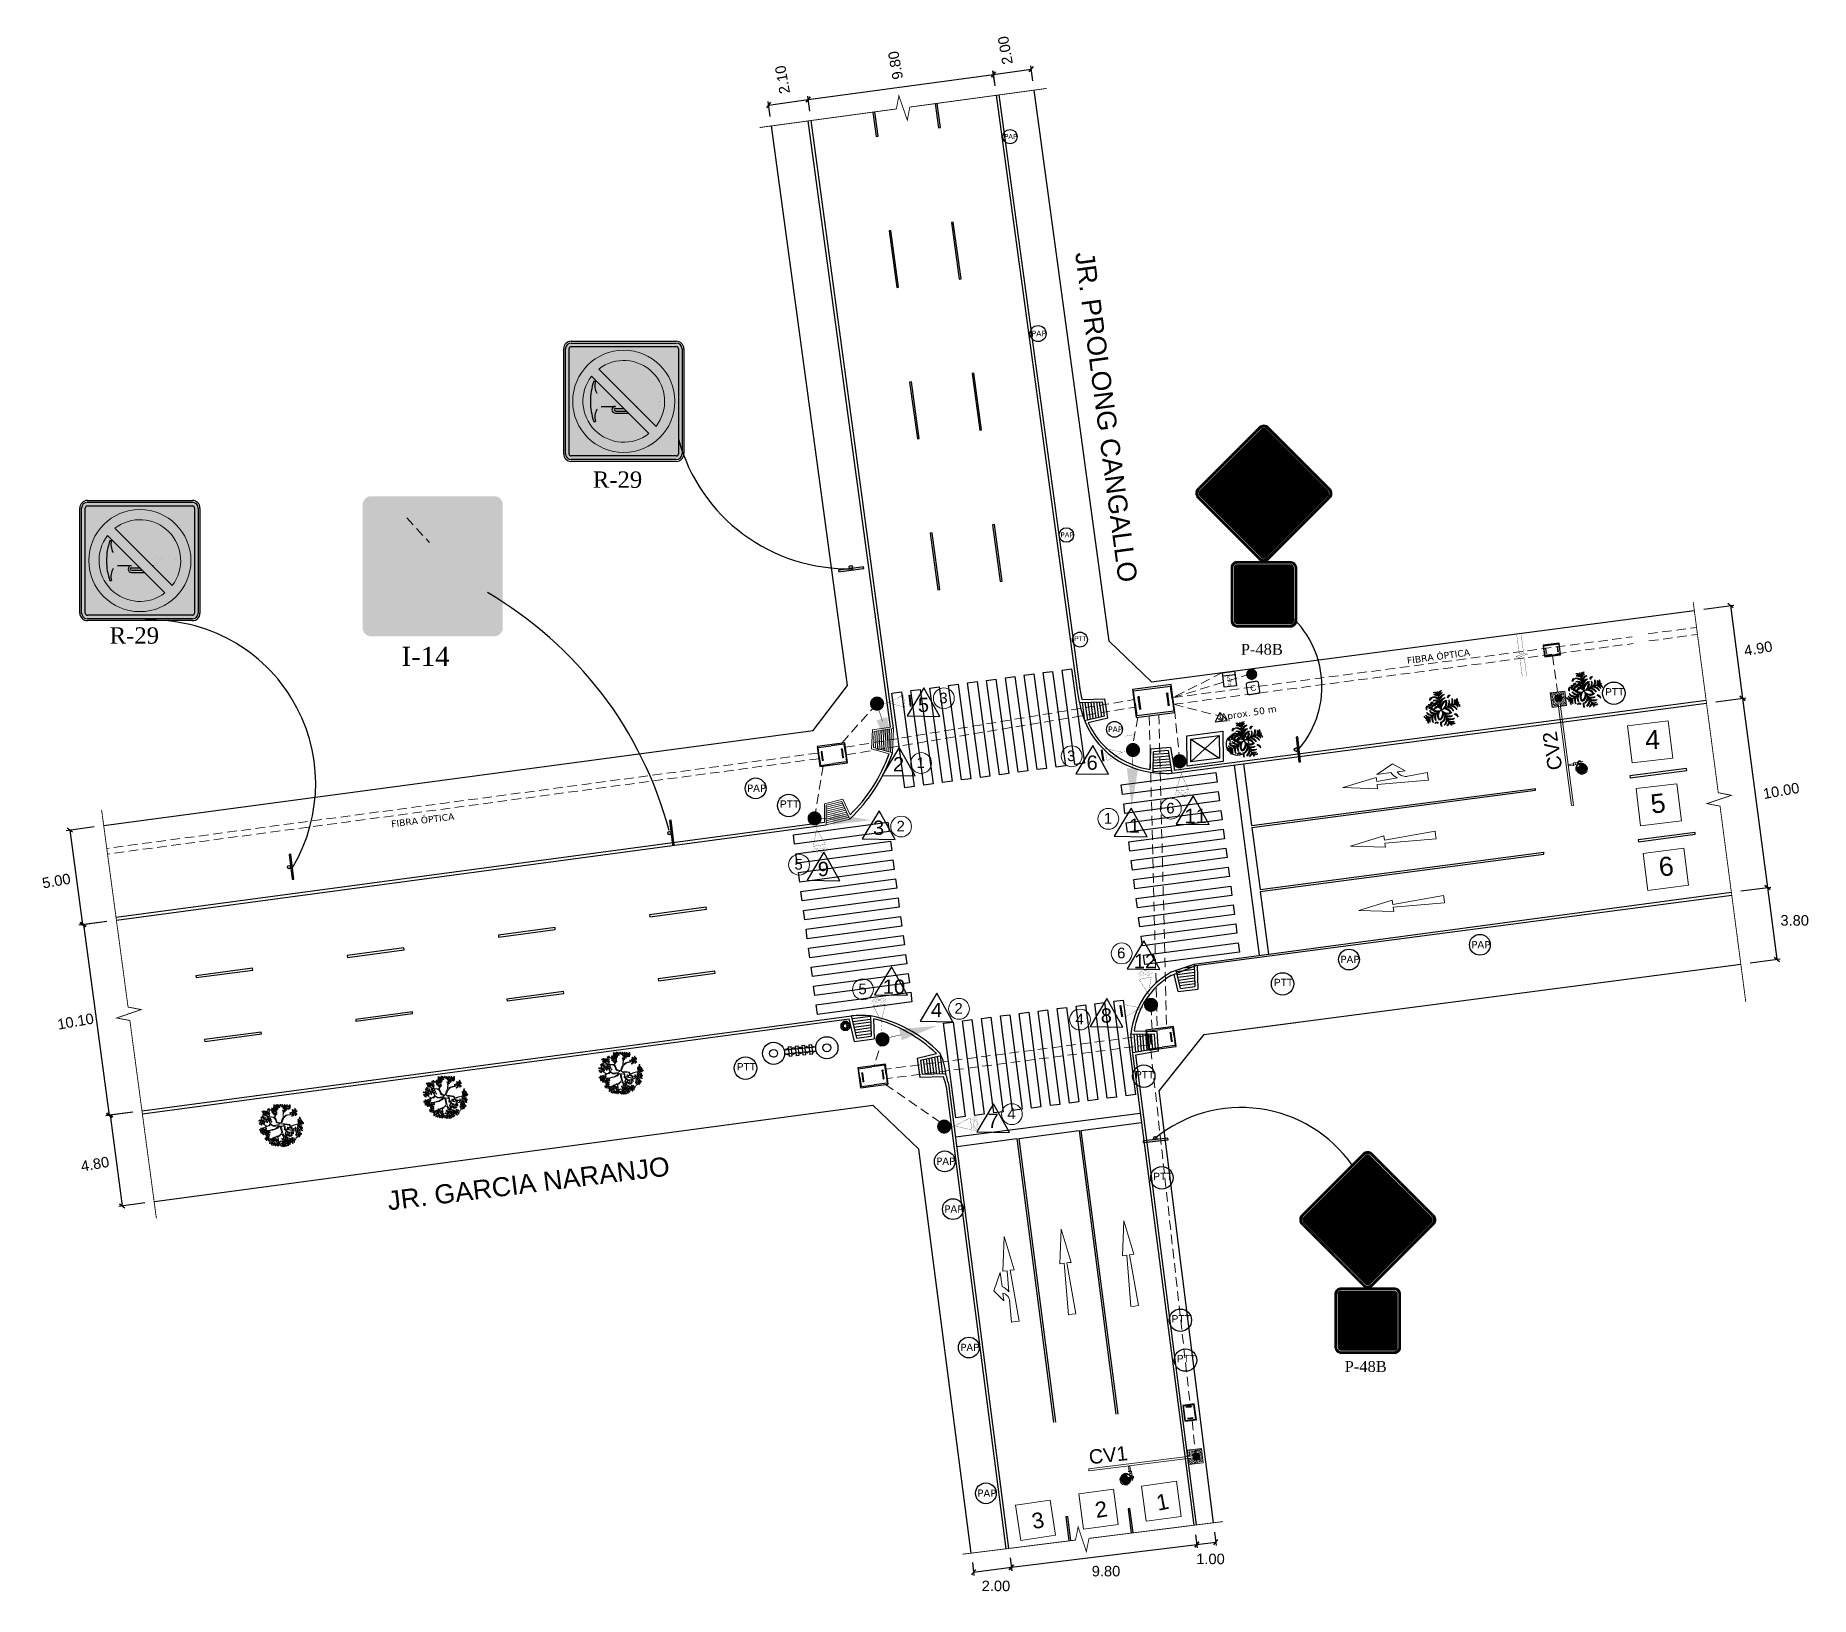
# Model space of a CAD drawing. Header units: millimetres. Extents: x -505 to 8538, y 111 to 6031.
# Drawn here: x 8444.9 to 8537.9, y 5604.3 to 5686.2 of the extents above; entities outside this region: 3.
import ezdxf
from ezdxf.enums import TextEntityAlignment as Align

# ---------------------------------------------------------------- set-up
doc = ezdxf.new("R2010")
doc.units = ezdxf.units.MM
doc.linetypes.add('ACAD_ISO02W100', pattern=[15, 12, -3])
doc.linetypes.add('DASHED', pattern=[0.75, 0.5, -0.25])
for name, color, linetype, lineweight in [('024 - Grupo Semaforico', 6, 'Continuous', 0), ('CANALIZACIÒN 1 VÌA', 6, 'Continuous', 9), ('CANALIZACIÒN 2 VÌAS', 6, 'Continuous', 9), ('ESTRUCTURAS', 8, 'Continuous', 9), ('Pozo a Tierra', 10, 'Continuous', 15), ('SEMÁFORO EN GENERAL', 5, 'Continuous', 5), ('SEÑALIZACION HORIZONTAL PROPUESTA', 4, 'Continuous', 5), ('TEXTO', 1, 'Continuous', 9)]:
    doc.layers.add(name, color=color, linetype=linetype, lineweight=lineweight)
for name, color, linetype in [('AREA VERDE', 3, 'Continuous'), ('Cajas de Paso', 252, 'Continuous'), ('CAJAS DE PASO CE-2', 5, 'Continuous'), ('Codigo', 7, 'Continuous'), ('COTAS', 5, 'Continuous'), ('DETALLES', 250, 'Continuous'), ('ESTRUCTURA_LA VICTORIA', 8, 'Continuous'), ('Kiosko', 64, 'Continuous'), ('Leyenda', 7, 'Continuous'), ('Mdp-n_Semaforico', 6, 'Continuous'), ('PERIMETRO', 2, 'Continuous'), ('Poste de Luz', 160, 'Continuous'), ('POSTES', 7, 'Continuous'), ('SEMAFORIZACION PROPUESTA', 5, 'Continuous'), ('SEÑAL HORIZOTAL', 10, 'Continuous'), ('SEÑALIZACION VERTICAL', 7, 'Continuous'), ('SIMBOLO', 7, 'Continuous'), ('SUMINISTRO DE ENERGIA', 5, 'Continuous'), ('Suministro_Energía', 5, 'Continuous'), ('TEXTOS', 1, 'Continuous'), ('ÁREA VERDE', 3, 'Continuous')]:
    doc.layers.add(name, color=color, linetype=linetype)
doc.styles.add('ARIAL', font='arial.ttf')
doc.styles.add('MtXpl_Verdana', font='verdana.ttf')
doc.styles.add('ROMANT', font='GOTHIC.TTF', dxfattribs={"height": 0.7})
doc.styles.get("Standard").update_dxf_attribs({"font": 'arial.ttf'})
doc.styles.add('VIAS', font='arial.ttf')
doc.dimstyles.new('YHONPIERRE', dxfattribs={"dimtxt": 0.55, "dimasz": 0.25, "dimexe": 0.18, "dimexo": 0.5, "dimgap": 0.4, "dimtad": 2, "dimtih": 1, "dimtoh": 1, "dimzin": 0, "dimdsep": 46, "dimtxsty": 'Standard', "dimblk": 'OBLIQUE', "dimcen": 0.09, "dimclrt": 5, "dimadec": 0, "dimazin": 0, "dimtfac": 1, "dimtix": 1, "dimtofl": 0, "dimtmove": 2, "dimatfit": 3, "dimfxl": 1, "dimtfillclr": 5, "dimtolj": 1, "dimtzin": 0, "dimarcsym": 0})
pattern_1 = [(45, (8586.1981204, 5545.5314318), (-0.000773398042, 0.000773398042), [])]
pattern_2 = [(45, (8591.6438586, 5507.4416237), (-0.000773398042, 0.000773398042), [])]

msp = doc.modelspace()

# ---------------------------------------------------------------- texts
at = {"layer": '024 - Grupo Semaforico', "color": 5, "style": 'VIAS'}
for s, p in [('3', (8492.487, 5651.445)), ('3', (8499.188, 5648.409)), ('6', (8504.388, 5645.666)), ('5', (8484.897, 5642.724)), ('6', (8501.809, 5638.071)), ('5', (8488.247, 5636.187)), ('4', (8499.625, 5634.603)), ('4', (8496.054, 5629.643))]:
    msp.add_text(s, height=0.558, dxfattribs=at).set_placement(p, align=Align.MIDDLE_CENTER)
at = {"layer": '024 - Grupo Semaforico', "color": 1, "style": 'VIAS'}
for s, p in [('1', (8491.294, 5648.053)), ('2', (8490.246, 5644.723)), ('1', (8501.11, 5645.13)), ('2', (8493.281, 5635.167))]:
    msp.add_text(s, height=0.558, dxfattribs=at).set_placement(p, align=Align.MIDDLE_CENTER)
at = {"layer": 'Codigo', "attachment_point": 1}
for s, insert, char_height, width in [('{\\fBook Antiqua|b0|i0|c0|p18;R-29}', (8474.107, 5663.32), 0.85656, 2.27692), ('{\\fBook Antiqua|b0|i0|c0|p18;R-29}', (8448.777, 5655.148), 0.85656, 2.27692), ('{\\fBook Antiqua|b0|i0|c0|p18;I-14}', (8464.078, 5654.125), 0.99932, 2.65641), ('{\\fBook Antiqua|b0|i0|c0|p18;P-48B}', (8508.076, 5654.282), 0.57104, 1.51795), ('{\\fBook Antiqua|b0|i0|c0|p18;P-48B}', (8513.524, 5616.675), 0.57104, 1.51795)]:
    msp.add_mtext(s, dxfattribs=dict(at, insert=insert, char_height=char_height, width=width))
at = {"layer": 'ESTRUCTURAS', "color": 7}
for s, height, rotation, p in [('4', 1, 1.46718, (8529.289, 5648.754)), ('5', 1, 6.59035, (8529.621, 5645.377)), ('6', 1, 6.47875, (8530.047, 5642.073)), ('1', 0.823, 10.99366, (8503.734, 5608.823)), ('3', 0.823, 9.79185, (8497.193, 5607.858)), ('2', 0.823, 8.91963, (8500.503, 5608.443))]:
    msp.add_text(s, height=height, rotation=rotation, dxfattribs=at).set_placement(p)
at = {"layer": 'Leyenda', "color": 18, "true_color": 0x000000}
for s, rotation, p in [('CV2', 98.84083, (8524.938, 5647.72)), ('CV1', 6.23637, (8500.153, 5611.263))]:
    msp.add_text(s, height=0.75, rotation=rotation, dxfattribs=at).set_placement(p)
at = {"layer": 'Mdp-n_Semaforico'}
for s, p in [('5', (8491.149, 5650.708)), ('2', (8489.843, 5647.592)), ('6', (8499.992, 5647.68)), ('3', (8488.795, 5644.262)), ('1', (8502.208, 5644.372)), ('11', (8505.126, 5644.884)), ('9', (8485.9, 5642.101)), ('12', (8502.473, 5637.267)), ('10', (8489.313, 5635.931)), ('4', (8491.83, 5634.707)), ('8', (8500.735, 5634.419)), ('7', (8494.801, 5628.9))]:
    msp.add_text(s, height=0.75, dxfattribs=at).set_placement(p)
at = {"layer": 'TEXTO', "style": 'ARIAL'}
msp.add_text('JR. PROLONG CANGALLO', height=1, rotation=277.53735, dxfattribs=at).set_placement((8500.235, 5666.074), align=Align.BOTTOM_CENTER)
msp.add_text('JR. GARCIA NARANJO', height=1, rotation=7.09187, dxfattribs=at).set_placement((8463.437, 5624.276), align=Align.BOTTOM_LEFT)
at = {"layer": 'TEXTOS', "color": 1, "style": 'MtXpl_Verdana'}
for s, rotation, p in [('FIBRA ÓPTICA', 7.66985, (8516.811, 5653.227)), ('Aprox. 50 m', 8.78255, (8507.064, 5650.265, -61.318)), ('FIBRA ÓPTICA', 6.94564, (8463.557, 5644.661))]:
    msp.add_text(s, height=0.35, rotation=rotation, dxfattribs=at).set_placement(p)

# ---------------------------------------------------------------- blocks, each defined once
blk = doc.blocks.new('PAP')
at = {"layer": 'POSTES', "color": 5}
blk.add_circle((0, 0), 0.25, dxfattribs=at)
at = {"layer": 'POSTES', "color": 5, "insert": (-0.205, 0.091), "char_height": 0.175, "width": 0.73291, "attachment_point": 1}
blk.add_mtext('{\\fVerdana|b0|i0|c0|p34;PAP}', dxfattribs=at)
blk = doc.blocks.new('PTT')
at = {"layer": 'POSTES', "color": 3}
blk.add_circle((0, 0), 0.588, dxfattribs=at)
at = {"layer": 'TEXTOS', "color": 82, "true_color": 0x3bda07, "insert": (-0.457, 0.268), "char_height": 0.38188, "attachment_point": 1, "style": 'ROMANT'}
blk.add_mtext_dynamic_manual_height_columns('{\\fArial|b0|i0|c0|p34;\\C82;\\c514619;PTT}', width=1.00677, gutter_width=3.5, heights=[0], dxfattribs=at)
blk = doc.blocks.new('CE-2')
at = {"layer": 'CAJAS DE PASO CE-2', "color": 6}
for p, q in [((-0.345, 0.135), (-0.345, -0.135)), ((-0.316, -0.135), (-0.316, 0.135)), ((0.316, 0.135), (0.316, -0.135)), ((0.345, -0.135), (0.345, 0.135))]:
    blk.add_line(p, q, dxfattribs=at)
blk.add_lwpolyline([(0.45, 0.325), (-0.45, 0.325), (-0.45, -0.325), (0.45, -0.325)], close=True, dxfattribs=at)
for points in [[(-0.427, 0), (-0.427, 0.29), (0, 0.29)], [(0.427, 0), (0.427, 0.29), (0, 0.29)], [(0.427, 0), (0.427, -0.29), (0, -0.29), (0, -0.29)], [(-0.427, 0), (-0.427, -0.29), (0, -0.29)]]:
    blk.add_lwpolyline(points, dxfattribs=at)
for centre in [(-0.33, 0.135), (0.33, 0.135), (-0.33, -0.135), (0.33, -0.135)]:
    blk.add_circle(centre, 0.0142, dxfattribs=at)
blk = doc.blocks.new('CONTROLADOR ADOSADO')
at = {"layer": 'SEMAFORIZACION PROPUESTA', "color": 5, "const_width": 0.00844}
blk.add_lwpolyline([(0.03, -0.21), (0.09, -0.08), (0, 0)], dxfattribs=at)
at = {"layer": 'SEMAFORIZACION PROPUESTA', "const_width": 0.08}
blk.add_lwpolyline([(-0.29, -1.01), (0.27, -1.01, 0.414214), (0.39, -0.89), (0.4, -0.33, 0.414214), (0.28, -0.21), (-0.28, -0.21, 0.414214), (-0.4, -0.33), (-0.41, -0.89, 0.414214)], format="xyb", close=True, dxfattribs=at)
at = {"layer": 'SEMAFORIZACION PROPUESTA', "style": 'ARIAL'}
blk.add_text('C', height=0.375, dxfattribs=at).set_placement((-0.18, -0.8))
blk = doc.blocks.new('SUMINISTRO DE LUZ')
at = {"layer": 'Suministro_Energía'}
for points in [[(-0.322, 0.538), (0.321, 0.538), (0.321, -0.236), (-0.322, -0.236)], [(-0.322, 0.538), (0.321, 0.538), (0.321, 0.351), (-0.322, 0.351)]]:
    blk.add_lwpolyline(points, close=True, dxfattribs=at)
for s, p in [('W', (-0.102, -0.014)), ('K', (-0.106, 0.167)), ('H', (-0.092, -0.225))]:
    blk.add_text(s, height=0.164, rotation=0.29316, dxfattribs=at).set_placement(p)
blk = doc.blocks.new('CAJA DE PASO CE -1')
at = {"layer": 'CAJAS DE PASO CE-2', "color": 4}
for p, q in [((1959.65, 523.54), (1959.65, 523.2)), ((1959.69, 523.2), (1959.69, 523.54)), ((1960.49, 523.54), (1960.49, 523.2)), ((1960.52, 523.2), (1960.52, 523.54))]:
    blk.add_line(p, q, dxfattribs=at)
blk.add_lwpolyline([(1960.65, 523.78), (1959.52, 523.78), (1959.52, 522.96), (1960.65, 522.96)], close=True, dxfattribs=at)
for points in [[(1960.63, 523.73), (1960.63, 523), (1959.55, 523), (1959.55, 523)], [(1959.55, 523), (1959.55, 523.73), (1960.63, 523.73)]]:
    blk.add_lwpolyline(points, dxfattribs=at)
for centre in [(1959.67, 523.54), (1959.67, 523.2), (1960.5, 523.54), (1960.5, 523.2)]:
    blk.add_circle(centre, 0.0179, dxfattribs=at)
blk = doc.blocks.new('*U213')
at = {"linetype": 'ACAD_ISO02W100', "ltscale": 0.1, "const_width": 0.0443}
blk.add_lwpolyline([(7.256, 2.266), (0.339, 0.106), (0.325, -0.595), (-0.325, 0.595), (-0.339, -0.106), (-7.242, -2.261)], dxfattribs=at)
blk = doc.blocks.new('*U218')
at = {"linetype": 'ACAD_ISO02W100', "ltscale": 0.1, "const_width": 0.0443}
blk.add_lwpolyline([(3.209, -10.355), (0.105, -0.339), (-0.596, -0.324), (0.596, 0.324), (-0.105, 0.339), (-3.195, 10.308)], dxfattribs=at)
blk = doc.blocks.new('*U220')
at = {"layer": 'SEÑAL HORIZOTAL', "linetype": 'ACAD_ISO02W100', "ltscale": 0.03, "const_width": 0.0133}
for points in [[(0.06, -0.976), (-0.074, 0.024), (-0.281, 0.063), (0.104, 0.196), (-0.102, 0.235), (-0.23, 1.182)], [(0.293, -0.977), (0.158, 0.024), (-0.048, 0.063), (0.337, 0.195), (0.13, 0.235), (0.003, 1.182)]]:
    blk.add_lwpolyline(points, dxfattribs=at)
blk = doc.blocks.new('_Oblique')
at = {"color": 0, "linetype": 'ByBlock', "lineweight": -2}
blk.add_line((-0.5, -0.5), (0.5, 0.5), dxfattribs=at)
blk = doc.blocks.new('*D245')
at = {"layer": 'COTAS', "color": 0, "lineweight": -2, "transparency": 16777216}
for p, q in [((8485.398, 5682.819), (8495.109, 5684.142)), ((8495.191, 5683.54), (8495.085, 5684.32)), ((8485.48, 5682.217), (8485.374, 5682.997))]:
    blk.add_line(p, q, dxfattribs=at)
at = {"layer": 'Defpoints', "color": 0, "transparency": 16777216}
for p in [(8495.109, 5684.142), (8495.259, 5683.044), (8485.547, 5681.721)]:
    blk.add_point(p, dxfattribs=at)
at = {"layer": 'COTAS', "color": 0, "lineweight": -2, "transparency": 16777216, "xscale": 0.25, "yscale": 0.25, "zscale": 0.25}
for p, rotation in [((8495.109, 5684.142), 7.756982597401348), ((8485.398, 5682.819), 187.7569825974014)]:
    blk.add_blockref('_Oblique', p, dxfattribs=dict(at, rotation=rotation))
at = {"layer": 'COTAS', "transparency": 16777216, "insert": (8489.978, 5684.617), "char_height": 0.55, "attachment_point": 5, "rotation": 100}
blk.add_mtext('\\A1;9.80', dxfattribs=at)
blk = doc.blocks.new('*D246')
at = {"layer": 'COTAS', "color": 0, "lineweight": -2, "transparency": 16777216}
for p, q in [((8495.193, 5683.54), (8495.087, 5684.32)), ((8495.111, 5684.142), (8497.093, 5684.412)), ((8497.175, 5683.81), (8497.069, 5684.59))]:
    blk.add_line(p, q, dxfattribs=at)
at = {"layer": 'Defpoints', "color": 0, "transparency": 16777216}
for p in [(8497.093, 5684.412), (8495.261, 5683.045), (8497.242, 5683.315)]:
    blk.add_point(p, dxfattribs=at)
at = {"layer": 'COTAS', "color": 0, "lineweight": -2, "transparency": 16777216, "xscale": 0.25, "yscale": 0.25, "zscale": 0.25}
for p, rotation in [((8495.111, 5684.142), 187.7569825973667), ((8497.093, 5684.412), 7.756982597366756)]:
    blk.add_blockref('_Oblique', p, dxfattribs=dict(at, rotation=rotation))
at = {"layer": 'COTAS', "transparency": 16777216, "insert": (8495.731, 5685.4), "char_height": 0.55, "attachment_point": 5, "rotation": 100}
blk.add_mtext('\\A1;2.00', dxfattribs=at)
blk = doc.blocks.new('*D254')
at = {"layer": 'COTAS', "color": 0, "lineweight": -2, "transparency": 16777216}
for p, q in [((8447.969, 5644.682), (8446.504, 5644.485)), ((8446.683, 5644.509), (8447.347, 5639.558)), ((8448.633, 5639.73), (8447.168, 5639.534))]:
    blk.add_line(p, q, dxfattribs=at)
at = {"layer": 'Defpoints', "color": 0, "transparency": 16777216}
for p in [(8448.465, 5644.748), (8447.347, 5639.558), (8449.129, 5639.797)]:
    blk.add_point(p, dxfattribs=at)
at = {"layer": 'COTAS', "color": 0, "lineweight": -2, "transparency": 16777216, "xscale": 0.25, "yscale": 0.25, "zscale": 0.25}
for p, rotation in [((8446.683, 5644.509), 97.63670163649414), ((8447.347, 5639.558), 277.6367016364941)]:
    blk.add_blockref('_Oblique', p, dxfattribs=dict(at, rotation=rotation))
at = {"layer": 'COTAS', "transparency": 16777216, "insert": (8445.98, 5641.85), "char_height": 0.55, "attachment_point": 5, "rotation": 10}
blk.add_mtext('\\A1;5.00', dxfattribs=at)
blk = doc.blocks.new('*D255')
at = {"layer": 'COTAS', "color": 0, "lineweight": -2, "transparency": 16777216}
for p, q in [((8448.633, 5639.73), (8447.221, 5639.539)), ((8447.4, 5639.563), (8448.751, 5629.559)), ((8449.985, 5629.725), (8448.573, 5629.535))]:
    blk.add_line(p, q, dxfattribs=at)
at = {"layer": 'Defpoints', "color": 0, "transparency": 16777216}
for p in [(8449.129, 5639.797), (8448.751, 5629.559), (8450.48, 5629.792)]:
    blk.add_point(p, dxfattribs=at)
at = {"layer": 'COTAS', "color": 0, "lineweight": -2, "transparency": 16777216, "xscale": 0.25, "yscale": 0.25, "zscale": 0.25}
for p, rotation in [((8447.4, 5639.563), 97.6934565540096), ((8448.751, 5629.559), 277.6934565540096)]:
    blk.add_blockref('_Oblique', p, dxfattribs=dict(at, rotation=rotation))
at = {"layer": 'COTAS', "transparency": 16777216, "insert": (8446.987, 5634.482), "char_height": 0.55, "attachment_point": 5, "rotation": 10}
blk.add_mtext('\\A1;10.10', dxfattribs=at)
blk = doc.blocks.new('*D256')
at = {"layer": 'COTAS', "color": 0, "lineweight": -2, "transparency": 16777216}
for p, q in [((8449.985, 5629.726), (8448.616, 5629.542)), ((8448.795, 5629.566), (8449.432, 5624.809)), ((8450.623, 5624.968), (8449.254, 5624.785))]:
    blk.add_line(p, q, dxfattribs=at)
at = {"layer": 'Defpoints', "color": 0, "transparency": 16777216}
for p in [(8450.48, 5629.792), (8449.432, 5624.809), (8451.118, 5625.035)]:
    blk.add_point(p, dxfattribs=at)
at = {"layer": 'COTAS', "color": 0, "lineweight": -2, "transparency": 16777216, "xscale": 0.25, "yscale": 0.25, "zscale": 0.25}
for p, rotation in [((8448.795, 5629.566), 97.63670163646127), ((8449.432, 5624.809), 277.6367016364612)]:
    blk.add_blockref('_Oblique', p, dxfattribs=dict(at, rotation=rotation))
at = {"layer": 'COTAS', "transparency": 16777216, "insert": (8448.008, 5627.005), "char_height": 0.55, "attachment_point": 5, "rotation": 10}
blk.add_mtext('\\A1;4.80', dxfattribs=at)
blk = doc.blocks.new('*U208')
at = {"layer": 'Poste de Luz', "lineweight": 25, "ltscale": 5}
for p, q in [((0, 0.245), (0, 0)), ((0, 0), (0.079, 0)), ((0.079, 0), (0.079, 0.245))]:
    blk.add_line(p, q, dxfattribs=at)
blk.add_lwpolyline([(0, 0.245), (0.079, 0.245)], dxfattribs=at)
blk = doc.blocks.new('*U209')
at = {"layer": 'Poste de Luz', "color": 0, "linetype": 'ByBlock', "lineweight": -2, "transparency": 16777216}
for p in [(0, 0), (0.18, 0), (0.36, 0), (0.54, 0)]:
    blk.add_blockref('*U208', p, dxfattribs=at)
blk = doc.blocks.new('POSTE DE ENERGIA ELECTRICA')
at = {"layer": 'Poste de Luz', "lineweight": 25, "ltscale": 5}
for p, q in [((-0.434, 0.05), (0.4, 0.05)), ((-0.722, -0.116), (-0.712, -0.116)), ((-0.43, -0.05), (0.4, -0.05))]:
    blk.add_line(p, q, dxfattribs=at)
for points in [[(-0.434, 0.05), (-0.317, 0.082)], [(-0.188, 0.086), (-0.239, 0.05)], [(-0.188, 0.086), (-0.137, 0.05)], [(-0.008, 0.086), (-0.059, 0.05)], [(-0.008, 0.086), (0.043, 0.05)], [(0.172, 0.086), (0.121, 0.05)], [(0.172, 0.086), (0.223, 0.05)], [(0.301, 0.082), (0.4, 0.05)], [(-0.43, -0.05), (-0.317, -0.087)], [(-0.239, -0.05), (-0.188, -0.087)], [(-0.239, -0.123), (-0.239, -0.123)], [(-0.137, -0.05), (-0.188, -0.087)], [(-0.138, -0.123), (-0.137, -0.123)], [(-0.059, -0.05), (-0.008, -0.087)], [(-0.059, -0.123), (-0.059, -0.123)], [(0.043, -0.05), (-0.008, -0.087)], [(0.042, -0.123), (0.043, -0.123)], [(0.121, -0.05), (0.172, -0.087)], [(0.121, -0.123), (0.121, -0.123)], [(0.223, -0.05), (0.172, -0.087)], [(0.222, -0.123), (0.223, -0.123)], [(0.4, -0.05), (0.301, -0.085)]]:
    blk.add_lwpolyline(points, dxfattribs=at)
at = {"layer": 'Poste de Luz'}
for centre, radius in [((-0.718, -0.013), 0.29), ((-0.718, -0.013), 0.103), ((0.686, 0), 0.29), ((0.686, 0), 0.103)]:
    blk.add_circle(centre, radius, dxfattribs=at)
at = {"layer": 'Poste de Luz', "lineweight": 25}
blk.add_blockref('*U209', (-0.317, -0.123), dxfattribs=at)
blk = doc.blocks.new('Hito Gas Calida')
at = {"layer": 'DETALLES', "color": 40, "lineweight": 25, "ltscale": 5}
for points in [[(-0.082, 0.195), (-0.19, 0.087), (-0.19, -0.066), (-0.082, -0.174), (0.071, -0.174), (0.179, -0.066), (0.179, 0.087), (0.071, 0.195)], [(-0.061, 0.145), (-0.14, 0.066), (-0.14, -0.045), (-0.061, -0.124), (0.05, -0.124), (0.129, -0.045), (0.129, 0.066), (0.05, 0.145)], [(-0.041, 0.095), (-0.09, 0.046), (-0.09, -0.025), (-0.041, -0.074), (0.029, -0.074), (0.079, -0.025), (0.079, 0.046), (0.029, 0.095)]]:
    blk.add_lwpolyline(points, close=True, dxfattribs=at)
blk = doc.blocks.new('ARBOL-1')
at = {"layer": 'AREA VERDE', "color": 84}
for p in [(-0.31, 1.31), (1.24, 0.53), (-1.13, -0.74), (0.74, -1.13)]:
    blk.add_line(p, (0, 0), dxfattribs=at)
for centre, radius, start, end in [((0.02, 1.03), 0.312, 93.5848, 156.9191), ((0.34, 0.74), 0.701, 119.8297, 149.1328), ((-0.97, 0.11), 0.154, 100.2668, 236.0623), ((-0.86, 0.06), 0.216, 118.3936, 201.863), ((-0.96, -1.1), 1.46, 48.6863, 89.8676), ((-0.77, 0.2), 0.154, 100.2668, 236.0623), ((-0.72, 0.7), 0.155, 72.9511, 191.9566), ((-0.66, 0.15), 0.216, 118.3936, 201.863), ((-0.52, 0.55), 0.338, 117.8271, 161.4197), ((-0.64, 0.38), 0.155, 72.9511, 191.9566), ((-0.57, 0.09), 0.207, 72.0835, 212.1853), ((-0.44, 0.24), 0.338, 117.8271, 161.4197), ((-0.4, -0.03), 0.337, 106.9627, 177.3061), ((-0.33, 0.28), 0.421, 199.5745, 299.7831), ((-0.24, 0.55), 0.636, 220.0213, 281.5426), ((-0.51, 0.48), 0.432, 38.458, 108.6028), ((-0.67, 0.16), 0.723, 44.5803, 88.2456), ((-0.43, 0.03), 0.421, 16.635, 116.8437), ((-0.55, -0.23), 0.636, 34.8755, 96.3969), ((-0.27, -0.15), 0.35, 94.6568, 172.5763), ((0.28, -0.81), 1.14, 118.6098, 141.3481), ((-0.47, 0.92), 0.312, 49.499, 112.8334), ((-0.64, 0.51), 0.701, 57.2854, 86.5884), ((-0.46, 0.24), 0.432, 38.458, 108.6028), ((-0.62, -0.08), 0.723, 44.5803, 88.2456), ((-0.44, 0.78), 0.312, 49.499, 112.8334), ((-0.6, 0.36), 0.701, 57.2854, 86.5884), ((-0.32, 0.29), 0.235, 78.1956, 177.6125), ((0.07, -0.06), 0.675, 120.7849, 149.1032), ((-0.15, 0.22), 0.152, 47.4348, 188.337), ((-0.07, 0.12), 0.211, 83.6489, 161.8785), ((0.05, 0.89), 0.312, 93.5848, 156.9191), ((0.38, 0.59), 0.701, 119.8297, 149.1328), ((0.25, 0.66), 0.432, 97.8154, 167.9602), ((0.53, 0.44), 0.723, 118.1725, 161.8379), ((0.3, 0.42), 0.432, 97.8154, 167.9602), ((0.59, 0.21), 0.723, 118.1725, 161.8379), ((0.38, 0.22), 0.421, 89.5745, 189.7831), ((0.6, 0.04), 0.636, 110.0213, 171.5426), ((-0.32, 0.51), 0.636, 314.8755, 16.3969), ((0.14, -0.58), 0.636, 30.0213, 91.5426), ((-0.05, 0.43), 0.421, 296.635, 36.8437), ((0.28, -0.33), 0.421, 9.5745, 109.7831), ((0.56, 0.86), 0.155, 72.9511, 191.9566), ((-0.18, 0.59), 0.723, 324.5803, 8.2456), ((0.3, -0.54), 0.723, 38.1725, 81.8379), ((0.76, 0.71), 0.338, 117.8271, 161.4197), ((0.15, 0.49), 0.432, 318.458, 28.6028), ((0.46, -0.23), 0.432, 17.8154, 87.9602), ((0.04, 0.69), 0.723, 324.5803, 8.2456), ((0.53, -0.44), 0.723, 38.1725, 81.8379), ((0.38, 0.59), 0.432, 318.458, 28.6028), ((0.69, -0.13), 0.432, 17.8154, 87.9602), ((0.25, 0.66), 0.701, 337.2854, 6.5884), ((0.65, -0.27), 0.701, 39.8297, 69.1328), ((0.69, 0.57), 0.312, 329.499, 32.8334), ((0.89, 0.11), 0.312, 13.5848, 76.9191), ((0.39, 0.72), 0.701, 337.2854, 6.5884), ((0.79, -0.21), 0.701, 39.8297, 69.1328), ((0.83, 0.63), 0.312, 329.499, 32.8334), ((1.02, 0.17), 0.312, 13.5848, 76.9191), ((-0.81, 0.07), 0.701, 229.8297, 259.1328), ((-0.98, -0.34), 0.312, 203.5848, 266.9191), ((-0.85, -0.26), 0.312, 203.5848, 266.9191), ((-0.69, 0.15), 0.701, 229.8297, 259.1328), ((-0.7, 0.01), 0.432, 207.8154, 277.9602), ((-0.6, 0.35), 0.723, 228.1725, 271.8379), ((-0.7, -0.76), 0.312, 159.499, 222.8334), ((-0.26, -0.77), 0.701, 167.2854, 196.5884), ((-0.58, -0.68), 0.312, 159.499, 222.8334), ((-0.39, 0.48), 0.723, 228.1725, 271.8379), ((-0.49, 0.14), 0.432, 207.8154, 277.9602), ((-0.14, -0.69), 0.701, 167.2854, 196.5884), ((-0.27, -0.64), 0.432, 148.458, 218.6028), ((0.08, -0.69), 0.723, 154.5803, 198.2456), ((-0.07, -0.51), 0.432, 148.458, 218.6028), ((-0.35, -1.04), 0.155, 34.4616, 153.4671), ((-0.38, -1.28), 0.338, 64.9984, 108.5911), ((0.28, -0.55), 0.723, 154.5803, 198.2456), ((0.12, -0.42), 0.421, 126.635, 226.8437), ((0.4, -0.44), 0.636, 144.8755, 206.3969), ((-0.55, -0.24), 0.636, 310.0213, 11.5426), ((-0.28, -0.33), 0.421, 289.5745, 29.7831), ((0.23, -0.97), 0.312, 159.499, 222.8334), ((0.68, -0.99), 0.701, 167.2854, 196.5884), ((-0.48, -0.39), 0.723, 318.1725, 1.8379), ((-0.14, -0.49), 0.432, 297.8154, 7.9602), ((0.44, 0.4), 0.636, 234.8755, 296.3969), ((0.42, 0.12), 0.421, 216.635, 316.8437), ((-0.35, -0.6), 0.723, 318.1725, 1.8379), ((-0.01, -0.7), 0.432, 297.8154, 7.9602), ((0.55, 0.28), 0.723, 244.5803, 288.2456), ((0.51, -0.07), 0.432, 238.458, 308.6028), ((0.69, 0.08), 0.723, 244.5803, 288.2456), ((-0.15, -0.69), 0.701, 319.8297, 349.1328), ((0.26, -0.85), 0.312, 293.5848, 356.9191), ((0.64, -0.27), 0.432, 238.458, 308.6028), ((0.69, -0.14), 0.701, 257.2854, 286.5884), ((0.68, -0.58), 0.312, 249.499, 312.8334), ((0.77, -0.26), 0.701, 257.2854, 286.5884), ((0.76, -0.7), 0.312, 249.499, 312.8334), ((0.65, -0.97), 0.701, 39.8297, 69.1328), ((0.89, -0.59), 0.312, 13.5848, 76.9191)]:
    blk.add_arc(centre, radius, start, end, dxfattribs=at)
blk = doc.blocks.new('ARBUST13')
at = {"layer": 'ÁREA VERDE', "color": 36, "lineweight": 5}
for p, q in [((-0.53, 0.4), (-0.97, 0.49)), ((-0.97, 0.49), (-0.55, 0.38)), ((-0.49, 0.57), (-0.71, 0.57)), ((-0.71, 0.57), (-0.46, 0.54)), ((-0.47, 0.6), (-0.63, 0.68)), ((-0.63, 0.68), (-0.49, 0.57)), ((-0.55, 0.38), (-0.29, 0.34)), ((-0.27, 0.37), (-0.53, 0.4)), ((-0.42, 0.86), (-0.47, 0.6)), ((-0.46, 0.58), (-0.42, 0.86)), ((-0.24, 0.39), (-0.46, 0.58)), ((-0.46, 0.54), (-0.27, 0.37)), ((-0.29, 0.34), (-0.28, 0.18)), ((-0.28, 0.18), (-0.18, 0.1)), ((-0.25, 0.22), (-0.24, 0.39)), ((-0.04, 0.14), (-0.25, 0.22)), ((-0.18, 0.1), (-0.12, 0.08)), ((0.04, 0.01), (0.14, 0.05)), ((0.14, 0.11), (0.13, 0.12)), ((0.34, 0.16), (0.14, 0.11)), ((0.14, 0.05), (0.36, 0.1)), ((0.53, 0.16), (0.34, 0.16)), ((0.36, 0.1), (0.54, 0.12)), ((0.69, 0.04), (0.53, 0.16)), ((0.54, 0.13), (0.69, 0.01)), ((0.79, 0.14), (0.69, 0.04)), ((0.69, 0.01), (0.78, -0.14)), ((0.72, 0.01), (0.83, 0.11)), ((0.81, -0.14), (0.72, 0.01)), ((0.91, 0.16), (0.79, 0.14)), ((0.83, 0.11), (0.96, 0.15)), ((0.99, 0.21), (0.91, 0.16)), ((0.96, 0.15), (1.18, 0.03)), ((0.98, 0.16), (1.06, 0.22)), ((1.18, 0.03), (0.98, 0.16)), ((1.11, 0.26), (0.99, 0.21)), ((1.06, 0.22), (1.14, 0.25)), ((1.24, 0.28), (1.11, 0.26)), ((1.14, 0.25), (1.24, 0.28)), ((1.33, 0.41), (1.37, 0.45)), ((0.78, -0.14), (0.84, -0.32)), ((0.84, -0.32), (0.81, -0.14))]:
    blk.add_line(p, q, dxfattribs=at)
at = {"layer": 'ÁREA VERDE', "color": 96, "lineweight": 0}
for points in [[(-0.91, 1.24), (-0.91, 1.22), (-0.91, 1.18), (-0.89, 1.19), (-0.88, 1.22), (-0.89, 1.24), (-0.9, 1.26)], [(-0.81, 1.32), (-0.82, 1.3), (-0.81, 1.26), (-0.8, 1.27), (-0.79, 1.3), (-0.8, 1.33), (-0.8, 1.35)], [(-0.79, 1.18), (-0.81, 1.19), (-0.81, 1.21), (-0.8, 1.24), (-0.78, 1.21), (-0.77, 1.18)], [(-0.75, 1.26), (-0.76, 1.24), (-0.75, 1.2), (-0.74, 1.21), (-0.73, 1.24), (-0.74, 1.27), (-0.74, 1.29)], [(-0.66, 1.22), (-0.67, 1.2), (-0.66, 1.16), (-0.64, 1.17), (-0.63, 1.2), (-0.64, 1.23), (-0.65, 1.24)], [(-0.63, 1.29), (-0.65, 1.3), (-0.65, 1.32), (-0.63, 1.35), (-0.62, 1.32), (-0.61, 1.29)], [(-0.59, 1.36), (-0.62, 1.36), (-0.62, 1.39), (-0.6, 1.41), (-0.58, 1.39), (-0.57, 1.36)], [(-0.55, 1.15), (-0.57, 1.16), (-0.57, 1.19), (-0.56, 1.21), (-0.54, 1.19), (-0.53, 1.15)], [(-0.52, 1.24), (-0.56, 1.25), (-0.56, 1.29), (-0.52, 1.34), (-0.52, 1.29), (-0.51, 1.24)], [(-0.51, 1.35), (-0.53, 1.36), (-0.53, 1.38), (-0.51, 1.41), (-0.5, 1.38), (-0.49, 1.35)], [(-0.51, 1.47), (-0.52, 1.45), (-0.51, 1.41), (-0.5, 1.41), (-0.49, 1.45), (-0.5, 1.47), (-0.51, 1.49)], [(-0.46, 1.15), (-0.49, 1.16), (-0.49, 1.19), (-0.47, 1.21), (-0.46, 1.19), (-0.45, 1.15)], [(-0.44, 1.39), (-0.46, 1.4), (-0.46, 1.42), (-0.45, 1.45), (-0.43, 1.42), (-0.42, 1.39)], [(-0.4, 1.3), (-0.42, 1.3), (-0.42, 1.33), (-0.4, 1.36), (-0.39, 1.33), (-0.38, 1.3)], [(-0.39, 1.47), (-0.41, 1.47), (-0.41, 1.5), (-0.4, 1.53), (-0.38, 1.5), (-0.37, 1.47)], [(-0.34, 1.18), (-0.37, 1.19), (-0.37, 1.21), (-0.35, 1.24), (-0.34, 1.21), (-0.33, 1.18)], [(-0.31, 1.41), (-0.34, 1.42), (-0.34, 1.45), (-0.32, 1.47), (-0.3, 1.45), (-0.29, 1.41)], [(-0.31, 1.36), (-0.32, 1.34), (-0.31, 1.3), (-0.29, 1.3), (-0.29, 1.34), (-0.29, 1.36), (-0.3, 1.38)], [(-0.28, 1.48), (-0.3, 1.49), (-0.3, 1.52), (-0.29, 1.54), (-0.27, 1.52), (-0.26, 1.48)], [(-0.28, 1.23), (-0.3, 1.24), (-0.3, 1.26), (-0.29, 1.29), (-0.27, 1.26), (-0.26, 1.23)], [(-0.26, 1.39), (-0.29, 1.4), (-0.29, 1.42), (-0.27, 1.45), (-0.25, 1.42), (-0.24, 1.39)], [(-0.19, 1.34), (-0.22, 1.35), (-0.22, 1.37), (-0.2, 1.4), (-0.18, 1.37), (-0.17, 1.34)], [(-0.21, 1.21), (-0.22, 1.19), (-0.21, 1.15), (-0.19, 1.16), (-0.18, 1.19), (-0.19, 1.22), (-0.2, 1.24)], [(-0.19, 1.53), (-0.2, 1.51), (-0.19, 1.47), (-0.17, 1.47), (-0.17, 1.51), (-0.17, 1.53), (-0.18, 1.55)], [(-0.17, 1.25), (-0.2, 1.26), (-0.2, 1.29), (-0.18, 1.31), (-0.17, 1.29), (-0.16, 1.25)], [(-0.12, 1.46), (-0.14, 1.47), (-0.14, 1.49), (-0.12, 1.52), (-0.11, 1.49), (-0.1, 1.46)], [(-0.11, 1.39), (-0.13, 1.4), (-0.13, 1.42), (-0.12, 1.45), (-0.1, 1.42), (-0.09, 1.39)], [(-0.06, 1.49), (-0.08, 1.5), (-0.08, 1.53), (-0.06, 1.55), (-0.05, 1.53), (-0.04, 1.49)], [(-0.05, 1.38), (-0.06, 1.36), (-0.05, 1.32), (-0.03, 1.33), (-0.02, 1.36), (-0.03, 1.39), (-0.04, 1.41)], [(-0.02, 1.21), (-0.03, 1.19), (-0.02, 1.15), (0, 1.16), (0, 1.19), (0, 1.22), (-0.01, 1.24)], [(0.02, 1.45), (0, 1.46), (0, 1.48), (0.01, 1.51), (0.03, 1.48), (0.04, 1.45)], [(0.05, 1.35), (0.02, 1.36), (0.02, 1.38), (0.04, 1.41), (0.05, 1.38), (0.06, 1.35)], [(0.1, 1.2), (0.07, 1.21), (0.07, 1.24), (0.09, 1.26), (0.11, 1.24), (0.11, 1.2)], [(0.12, 1.31), (0.1, 1.32), (0.1, 1.35), (0.11, 1.37), (0.13, 1.35), (0.14, 1.31)], [(0.12, 1.45), (0.11, 1.43), (0.12, 1.39), (0.14, 1.4), (0.15, 1.43), (0.14, 1.46), (0.13, 1.47)], [(0.21, 1.47), (0.18, 1.47), (0.18, 1.5), (0.2, 1.53), (0.22, 1.5), (0.22, 1.47)], [(0.26, 1.34), (0.23, 1.35), (0.23, 1.37), (0.25, 1.4), (0.27, 1.37), (0.28, 1.34)], [(0.27, 1.24), (0.24, 1.25), (0.24, 1.28), (0.26, 1.3), (0.28, 1.28), (0.28, 1.24)], [(0.26, 1.47), (0.25, 1.45), (0.26, 1.41), (0.28, 1.41), (0.28, 1.45), (0.28, 1.47), (0.27, 1.49)], [(0.32, 1.13), (0.28, 1.13), (0.28, 1.17), (0.32, 1.22), (0.32, 1.17), (0.34, 1.13)], [(0.35, 1.35), (0.33, 1.36), (0.33, 1.38), (0.34, 1.41), (0.36, 1.38), (0.37, 1.35)], [(0.38, 1.45), (0.35, 1.46), (0.35, 1.48), (0.37, 1.51), (0.39, 1.48), (0.39, 1.45)], [(0.43, 1.25), (0.4, 1.26), (0.4, 1.29), (0.42, 1.31), (0.44, 1.29), (0.45, 1.25)], [(0.44, 1.39), (0.41, 1.4), (0.41, 1.42), (0.43, 1.45), (0.45, 1.42), (0.45, 1.39)], [(0.44, 1.32), (0.41, 1.33), (0.41, 1.36), (0.43, 1.38), (0.45, 1.36), (0.45, 1.32)], [(0.46, 1.21), (0.45, 1.19), (0.46, 1.15), (0.48, 1.16), (0.49, 1.19), (0.48, 1.22), (0.47, 1.24)], [(0.51, 1.37), (0.5, 1.36), (0.51, 1.31), (0.52, 1.32), (0.53, 1.36), (0.52, 1.38), (0.51, 1.4)], [(0.54, 1.41), (0.51, 1.41), (0.51, 1.44), (0.53, 1.47), (0.55, 1.44), (0.56, 1.41)], [(0.61, 1.23), (0.6, 1.21), (0.61, 1.17), (0.62, 1.18), (0.63, 1.21), (0.62, 1.24), (0.62, 1.25)], [(0.62, 1.41), (0.62, 1.4), (0.62, 1.36), (0.64, 1.36), (0.65, 1.4), (0.64, 1.42), (0.63, 1.44)], [(0.66, 1.25), (0.63, 1.26), (0.63, 1.29), (0.65, 1.31), (0.67, 1.29), (0.68, 1.25)], [(0.76, 1.3), (0.74, 1.31), (0.74, 1.34), (0.75, 1.36), (0.77, 1.34), (0.78, 1.3)], [(0.76, 1.22), (0.74, 1.23), (0.74, 1.25), (0.75, 1.28), (0.77, 1.25), (0.78, 1.22)], [(-1.49, -0.09), (-1.53, -0.08), (-1.53, -0.05), (-1.49, 0), (-1.49, -0.05), (-1.48, -0.09)], [(-1.44, 0.24), (-1.47, 0.25), (-1.47, 0.28), (-1.45, 0.3), (-1.43, 0.28), (-1.42, 0.24)], [(-1.42, 0.42), (-1.45, 0.43), (-1.45, 0.45), (-1.43, 0.48), (-1.42, 0.45), (-1.41, 0.42)], [(-1.42, 0.32), (-1.44, 0.33), (-1.44, 0.35), (-1.42, 0.38), (-1.41, 0.35), (-1.4, 0.32)], [(-1.41, 0.19), (-1.42, 0.17), (-1.41, 0.13), (-1.39, 0.14), (-1.38, 0.17), (-1.39, 0.2), (-1.4, 0.22)], [(-1.4, -0.01), (-1.42, -0.01), (-1.42, 0.02), (-1.41, 0.05), (-1.39, 0.02), (-1.38, -0.01)], [(-1.39, 0.7), (-1.4, 0.68), (-1.39, 0.64), (-1.37, 0.65), (-1.37, 0.68), (-1.37, 0.71), (-1.38, 0.73)], [(-1.35, 0.4), (-1.37, 0.41), (-1.37, 0.44), (-1.36, 0.46), (-1.34, 0.44), (-1.33, 0.4)], [(-1.36, 0.28), (-1.37, 0.26), (-1.36, 0.22), (-1.34, 0.22), (-1.33, 0.26), (-1.34, 0.28), (-1.35, 0.3)], [(-1.33, 0.32), (-1.36, 0.33), (-1.36, 0.35), (-1.34, 0.38), (-1.32, 0.35), (-1.31, 0.32)], [(-1.32, 0.67), (-1.35, 0.68), (-1.35, 0.7), (-1.33, 0.73), (-1.31, 0.7), (-1.31, 0.67)], [(-1.32, 0.16), (-1.35, 0.16), (-1.35, 0.19), (-1.33, 0.22), (-1.31, 0.19), (-1.31, 0.16)], [(-1.34, 0), (-1.35, -0.01), (-1.34, -0.06), (-1.32, -0.05), (-1.31, -0.01), (-1.32, 0.01), (-1.33, 0.03)], [(-1.3, 0.6), (-1.32, 0.61), (-1.32, 0.63), (-1.31, 0.66), (-1.29, 0.63), (-1.28, 0.6)], [(-1.29, 0.75), (-1.31, 0.76), (-1.31, 0.79), (-1.3, 0.81), (-1.28, 0.79), (-1.27, 0.75)], [(-1.29, 0.05), (-1.31, 0.06), (-1.31, 0.09), (-1.3, 0.11), (-1.28, 0.09), (-1.27, 0.05)], [(-1.29, 0.57), (-1.3, 0.56), (-1.29, 0.51), (-1.27, 0.52), (-1.26, 0.56), (-1.27, 0.58), (-1.28, 0.6)], [(-1.25, 0.84), (-1.27, 0.85), (-1.27, 0.87), (-1.25, 0.9), (-1.24, 0.87), (-1.23, 0.84)], [(-1.26, 0.22), (-1.27, 0.2), (-1.26, 0.16), (-1.25, 0.16), (-1.24, 0.2), (-1.25, 0.22), (-1.25, 0.24)], [(-1.25, 0.73), (-1.26, 0.72), (-1.25, 0.68), (-1.24, 0.68), (-1.23, 0.72), (-1.24, 0.74), (-1.25, 0.76)], [(-1.25, 0.47), (-1.25, 0.45), (-1.25, 0.41), (-1.23, 0.42), (-1.22, 0.45), (-1.23, 0.48), (-1.24, 0.5)], [(-1.23, 0.02), (-1.25, 0.03), (-1.25, 0.05), (-1.24, 0.08), (-1.22, 0.05), (-1.21, 0.02)], [(-1.2, 0.63), (-1.23, 0.64), (-1.23, 0.67), (-1.21, 0.69), (-1.2, 0.67), (-1.19, 0.63)], [(-1.19, 0.76), (-1.21, 0.77), (-1.21, 0.79), (-1.2, 0.82), (-1.18, 0.79), (-1.17, 0.76)], [(-1.18, 0.11), (-1.21, 0.12), (-1.21, 0.16), (-1.18, 0.21), (-1.18, 0.16), (-1.16, 0.11)], [(-1.14, 0.85), (-1.17, 0.86), (-1.17, 0.89), (-1.15, 0.91), (-1.14, 0.89), (-1.13, 0.85)], [(-1.15, 0.73), (-1.16, 0.71), (-1.15, 0.67), (-1.14, 0.68), (-1.13, 0.71), (-1.14, 0.73), (-1.14, 0.75)], [(-1.14, 0.25), (-1.14, 0.23), (-1.14, 0.19), (-1.12, 0.2), (-1.11, 0.23), (-1.12, 0.26), (-1.13, 0.28)], [(-1.14, 0.09), (-1.14, 0.07), (-1.14, 0.03), (-1.12, 0.04), (-1.11, 0.07), (-1.12, 0.1), (-1.13, 0.11)], [(-1.12, 0.6), (-1.13, 0.58), (-1.12, 0.54), (-1.1, 0.55), (-1.09, 0.58), (-1.1, 0.61), (-1.11, 0.62)], [(-1.08, 0.78), (-1.1, 0.79), (-1.1, 0.81), (-1.08, 0.84), (-1.07, 0.81), (-1.06, 0.78)], [(-1.08, 0.45), (-1.1, 0.46), (-1.1, 0.49), (-1.08, 0.51), (-1.07, 0.49), (-1.06, 0.45)], [(-1.05, 0.9), (-1.08, 0.91), (-1.08, 0.94), (-1.06, 0.96), (-1.04, 0.94), (-1.03, 0.9)], [(-1.06, 0.67), (-1.08, 0.68), (-1.08, 0.7), (-1.07, 0.73), (-1.05, 0.7), (-1.04, 0.67)], [(-1.04, 0.56), (-1.07, 0.57), (-1.07, 0.6), (-1.05, 0.62), (-1.03, 0.6), (-1.03, 0.56)], [(-1, 0.71), (-1.03, 0.72), (-1.03, 0.75), (-1, 0.8), (-1, 0.75), (-0.98, 0.71)], [(-0.98, 1.01), (-1.01, 1.02), (-1.01, 1.04), (-0.99, 1.07), (-0.97, 1.04), (-0.97, 1.01)], [(-0.97, 0.39), (-1.01, 0.4), (-1.01, 0.44), (-0.97, 0.49), (-0.97, 0.44), (-0.96, 0.39)], [(-1, 0.28), (-1.01, 0.26), (-1, 0.22), (-0.98, 0.22), (-0.97, 0.26), (-0.98, 0.28), (-0.99, 0.3)], [(-0.91, 1.09), (-0.93, 1.1), (-0.93, 1.13), (-0.91, 1.15), (-0.9, 1.13), (-0.89, 1.09)], [(-0.86, 0.96), (-0.89, 0.97), (-0.89, 1), (-0.87, 1.02), (-0.86, 1), (-0.85, 0.96)], [(-0.83, 1.13), (-0.84, 1.12), (-0.83, 1.07), (-0.81, 1.08), (-0.8, 1.12), (-0.81, 1.14), (-0.82, 1.16)], [(-0.81, 0.63), (-0.84, 0.64), (-0.84, 0.66), (-0.82, 0.69), (-0.8, 0.66), (-0.79, 0.63)], [(-0.81, 0.54), (-0.84, 0.55), (-0.84, 0.58), (-0.82, 0.6), (-0.8, 0.58), (-0.79, 0.54)], [(-0.8, 1), (-0.82, 1.01), (-0.82, 1.03), (-0.8, 1.06), (-0.79, 1.03), (-0.78, 1)], [(-0.79, 0.38), (-0.82, 0.39), (-0.82, 0.41), (-0.8, 0.44), (-0.78, 0.41), (-0.77, 0.38)], [(-0.77, 1.11), (-0.8, 1.12), (-0.8, 1.14), (-0.78, 1.17), (-0.76, 1.14), (-0.75, 1.11)], [(-0.75, 0.92), (-0.78, 0.93), (-0.78, 0.96), (-0.76, 0.98), (-0.74, 0.96), (-0.74, 0.92)], [(-0.75, 0.75), (-0.77, 0.76), (-0.77, 0.78), (-0.76, 0.81), (-0.74, 0.78), (-0.73, 0.75)], [(-0.74, 0.52), (-0.77, 0.52), (-0.77, 0.55), (-0.75, 0.57), (-0.74, 0.55), (-0.73, 0.52)], [(-0.74, 1.08), (-0.74, 1.07), (-0.74, 1.02), (-0.72, 1.03), (-0.71, 1.07), (-0.72, 1.09), (-0.73, 1.11)], [(-0.71, 0.67), (-0.73, 0.68), (-0.73, 0.7), (-0.71, 0.73), (-0.7, 0.7), (-0.69, 0.67)], [(-0.7, 0.59), (-0.73, 0.59), (-0.73, 0.62), (-0.71, 0.65), (-0.69, 0.62), (-0.69, 0.59)], [(-0.69, 0.83), (-0.7, 0.82), (-0.69, 0.77), (-0.67, 0.78), (-0.66, 0.82), (-0.67, 0.84), (-0.68, 0.86)], [(-0.66, 1.06), (-0.69, 1.07), (-0.69, 1.09), (-0.67, 1.12), (-0.65, 1.09), (-0.64, 1.06)], [(-0.63, 0.99), (-0.65, 1), (-0.65, 1.02), (-0.63, 1.05), (-0.62, 1.02), (-0.61, 0.99)], [(-0.61, 0.81), (-0.64, 0.82), (-0.64, 0.84), (-0.62, 0.87), (-0.6, 0.84), (-0.6, 0.81)], [(-0.58, 1.04), (-0.61, 1.05), (-0.61, 1.07), (-0.59, 1.1), (-0.57, 1.07), (-0.57, 1.04)], [(-0.58, 0.74), (-0.6, 0.75), (-0.6, 0.77), (-0.59, 0.8), (-0.57, 0.77), (-0.56, 0.74)], [(-0.55, 0.25), (-0.57, 0.26), (-0.57, 0.28), (-0.55, 0.31), (-0.54, 0.28), (-0.53, 0.25)], [(-0.55, 1.02), (-0.56, 1.01), (-0.55, 0.96), (-0.53, 0.97), (-0.52, 1.01), (-0.53, 1.03), (-0.54, 1.05)], [(-0.54, 0.79), (-0.56, 0.8), (-0.56, 0.82), (-0.54, 0.85), (-0.53, 0.82), (-0.52, 0.79)], [(-0.5, 0.3), (-0.53, 0.31), (-0.53, 0.33), (-0.51, 0.36), (-0.49, 0.33), (-0.49, 0.3)], [(-0.5, 0.77), (-0.51, 0.76), (-0.5, 0.71), (-0.48, 0.72), (-0.48, 0.76), (-0.48, 0.78), (-0.49, 0.8)], [(-0.47, 0.28), (-0.48, 0.27), (-0.47, 0.22), (-0.45, 0.23), (-0.44, 0.27), (-0.45, 0.29), (-0.46, 0.31)], [(-0.44, 1.02), (-0.46, 1.02), (-0.46, 1.05), (-0.45, 1.07), (-0.43, 1.05), (-0.42, 1.02)], [(-0.44, 0.93), (-0.46, 0.94), (-0.46, 0.96), (-0.45, 0.99), (-0.43, 0.96), (-0.42, 0.93)], [(-0.37, 0.89), (-0.4, 0.9), (-0.4, 0.93), (-0.38, 0.95), (-0.37, 0.93), (-0.36, 0.89)], [(-0.39, 0.76), (-0.4, 0.75), (-0.39, 0.71), (-0.37, 0.71), (-0.37, 0.75), (-0.37, 0.77), (-0.38, 0.79)], [(-0.36, 0.81), (-0.38, 0.82), (-0.38, 0.84), (-0.37, 0.87), (-0.35, 0.84), (-0.34, 0.81)], [(-0.32, 0.73), (-0.35, 0.74), (-0.35, 0.76), (-0.33, 0.79), (-0.31, 0.76), (-0.3, 0.73)], [(-0.34, 0.6), (-0.35, 0.59), (-0.34, 0.54), (-0.32, 0.55), (-0.31, 0.59), (-0.32, 0.61), (-0.33, 0.63)], [(-0.3, 0.65), (-0.33, 0.65), (-0.33, 0.68), (-0.31, 0.7), (-0.29, 0.68), (-0.29, 0.65)], [(-0.28, 1.07), (-0.31, 1.08), (-0.31, 1.12), (-0.28, 1.17), (-0.28, 1.12), (-0.26, 1.07)], [(-0.23, 1.12), (-0.24, 1.1), (-0.23, 1.06), (-0.22, 1.07), (-0.21, 1.1), (-0.22, 1.13), (-0.23, 1.14)], [(-0.08, 1.05), (-0.09, 1.03), (-0.08, 0.99), (-0.06, 1), (-0.06, 1.03), (-0.06, 1.06), (-0.07, 1.07)], [(0.24, 1.08), (0.22, 1.09), (0.22, 1.12), (0.23, 1.14), (0.25, 1.12), (0.26, 1.08)], [(0.32, 1.02), (0.29, 1.03), (0.29, 1.06), (0.31, 1.08), (0.33, 1.06), (0.34, 1.02)], [(0.39, 1), (0.36, 1.01), (0.36, 1.03), (0.38, 1.06), (0.39, 1.03), (0.4, 1)], [(0.43, 1.09), (0.4, 1.1), (0.4, 1.13), (0.42, 1.15), (0.44, 1.13), (0.45, 1.09)], [(0.46, 0.9), (0.44, 0.9), (0.44, 0.93), (0.45, 0.96), (0.47, 0.93), (0.48, 0.9)], [(0.52, 0.96), (0.5, 0.96), (0.5, 0.99), (0.51, 1.02), (0.53, 0.99), (0.54, 0.96)], [(0.57, 1.04), (0.56, 1.02), (0.57, 0.98), (0.59, 0.99), (0.6, 1.02), (0.59, 1.05), (0.58, 1.07)], [(0.65, 1.07), (0.62, 1.07), (0.62, 1.1), (0.64, 1.13), (0.66, 1.1), (0.67, 1.07)], [(0.68, 1.01), (0.66, 1.02), (0.66, 1.04), (0.68, 1.07), (0.69, 1.04), (0.7, 1.01)], [(0.74, 1.13), (0.72, 1.14), (0.72, 1.17), (0.74, 1.19), (0.75, 1.17), (0.76, 1.13)], [(0.76, 1.02), (0.73, 1.03), (0.73, 1.07), (0.76, 1.12), (0.76, 1.07), (0.78, 1.02)], [(0.76, 0.56), (0.73, 0.56), (0.73, 0.6), (0.76, 0.65), (0.76, 0.6), (0.78, 0.56)], [(0.8, 0.73), (0.77, 0.73), (0.77, 0.77), (0.8, 0.82), (0.8, 0.77), (0.82, 0.73)], [(0.82, 0.85), (0.79, 0.86), (0.79, 0.9), (0.82, 0.95), (0.82, 0.9), (0.84, 0.85)], [(0.85, 0.98), (0.81, 0.99), (0.81, 1.02), (0.85, 1.07), (0.85, 1.02), (0.86, 0.98)], [(0.85, 1.11), (0.83, 1.12), (0.83, 1.14), (0.85, 1.17), (0.86, 1.14), (0.87, 1.11)], [(0.86, 0.9), (0.85, 0.89), (0.86, 0.85), (0.88, 0.85), (0.89, 0.89), (0.88, 0.91), (0.87, 0.93)], [(0.9, 1.04), (0.89, 1.02), (0.9, 0.98), (0.91, 0.99), (0.92, 1.02), (0.91, 1.05), (0.91, 1.07)], [(0.92, 0.61), (0.9, 0.62), (0.9, 0.64), (0.91, 0.67), (0.93, 0.64), (0.94, 0.61)], [(0.92, 0.76), (0.91, 0.74), (0.92, 0.7), (0.94, 0.71), (0.95, 0.74), (0.94, 0.77), (0.93, 0.79)], [(0.97, 0.5), (0.94, 0.51), (0.94, 0.55), (0.97, 0.6), (0.97, 0.55), (0.99, 0.5)], [(0.96, 1.12), (0.95, 1.1), (0.96, 1.06), (0.97, 1.07), (0.98, 1.1), (0.97, 1.13), (0.96, 1.14)], [(0.97, 0.96), (0.96, 0.94), (0.97, 0.9), (0.99, 0.9), (1, 0.94), (0.99, 0.96), (0.98, 0.98)], [(0.98, 0.82), (0.97, 0.8), (0.98, 0.76), (1, 0.77), (1.01, 0.8), (1, 0.83), (0.99, 0.85)], [(1.02, 0.61), (0.98, 0.62), (0.98, 0.65), (1.02, 0.7), (1.02, 0.65), (1.03, 0.61)], [(1.02, 0.28), (0.98, 0.29), (0.98, 0.33), (1.02, 0.38), (1.02, 0.33), (1.03, 0.28)], [(1.02, 1.07), (1.02, 1.05), (1.02, 1.01), (1.04, 1.02), (1.05, 1.05), (1.04, 1.07), (1.03, 1.09)], [(1.04, 1.01), (1.03, 0.99), (1.04, 0.95), (1.06, 0.96), (1.07, 0.99), (1.06, 1.02), (1.05, 1.03)], [(1.07, 0.68), (1.04, 0.69), (1.04, 0.72), (1.06, 0.74), (1.08, 0.72), (1.08, 0.68)], [(1.05, 0.6), (1.04, 0.58), (1.05, 0.54), (1.07, 0.55), (1.08, 0.58), (1.07, 0.61), (1.06, 0.62)], [(1.08, 0.33), (1.04, 0.33), (1.04, 0.37), (1.08, 0.42), (1.08, 0.37), (1.09, 0.33)], [(1.09, 0.48), (1.07, 0.49), (1.07, 0.51), (1.08, 0.54), (1.1, 0.51), (1.11, 0.48)], [(1.13, 0.37), (1.1, 0.38), (1.1, 0.4), (1.12, 0.43), (1.13, 0.4), (1.14, 0.37)], [(1.15, 0.66), (1.13, 0.67), (1.13, 0.69), (1.14, 0.72), (1.16, 0.69), (1.17, 0.66)], [(1.16, 0.58), (1.13, 0.59), (1.13, 0.62), (1.15, 0.64), (1.17, 0.62), (1.18, 0.58)], [(1.13, 0.57), (1.13, 0.56), (1.13, 0.51), (1.15, 0.52), (1.16, 0.56), (1.15, 0.58), (1.14, 0.6)], [(1.15, -0.03), (1.13, -0.02), (1.13, 0), (1.14, 0.03), (1.16, 0), (1.17, -0.03)], [(1.19, 0.47), (1.16, 0.48), (1.16, 0.5), (1.18, 0.53), (1.19, 0.5), (1.2, 0.47)], [(1.17, 0.39), (1.16, 0.37), (1.17, 0.33), (1.19, 0.33), (1.19, 0.37), (1.19, 0.39), (1.18, 0.41)], [(1.2, 0.69), (1.18, 0.7), (1.18, 0.73), (1.19, 0.75), (1.21, 0.73), (1.22, 0.69)], [(1.2, 0.28), (1.18, 0.28), (1.18, 0.31), (1.19, 0.33), (1.21, 0.31), (1.22, 0.28)], [(1.23, -0.05), (1.2, -0.04), (1.2, -0.01), (1.22, 0.01), (1.24, -0.01), (1.25, -0.05)], [(1.22, 0.54), (1.21, 0.52), (1.22, 0.48), (1.24, 0.49), (1.25, 0.52), (1.24, 0.55), (1.23, 0.56)], [(1.25, 0.61), (1.22, 0.62), (1.22, 0.64), (1.24, 0.67), (1.25, 0.64), (1.26, 0.61)], [(1.25, 0.36), (1.24, 0.34), (1.25, 0.3), (1.26, 0.31), (1.27, 0.34), (1.26, 0.37), (1.25, 0.39)], [(1.28, 0.55), (1.25, 0.56), (1.25, 0.58), (1.27, 0.61), (1.29, 0.58), (1.3, 0.55)], [(1.3, -0.03), (1.28, -0.02), (1.28, 0), (1.3, 0.03), (1.31, 0), (1.32, -0.03)], [(1.33, 0.04), (1.3, 0.05), (1.3, 0.07), (1.32, 0.1), (1.34, 0.07), (1.35, 0.04)], [(1.35, 0.59), (1.32, 0.6), (1.32, 0.62), (1.34, 0.65), (1.36, 0.62), (1.36, 0.59)], [(1.33, 0.56), (1.32, 0.54), (1.33, 0.5), (1.35, 0.5), (1.36, 0.54), (1.35, 0.56), (1.34, 0.58)], [(1.35, 0.29), (1.32, 0.3), (1.32, 0.33), (1.34, 0.35), (1.36, 0.33), (1.36, 0.29)], [(1.34, 0.4), (1.33, 0.39), (1.34, 0.34), (1.36, 0.35), (1.36, 0.39), (1.36, 0.41), (1.35, 0.43)], [(1.38, 0.47), (1.36, 0.48), (1.36, 0.5), (1.37, 0.53), (1.39, 0.5), (1.4, 0.47)], [(1.41, -0.01), (1.38, 0), (1.38, 0.03), (1.4, 0.05), (1.42, 0.03), (1.42, -0.01)], [(1.44, 0.38), (1.42, 0.39), (1.42, 0.41), (1.43, 0.44), (1.45, 0.41), (1.46, 0.38)], [(-1.45, -0.03), (-1.46, -0.05), (-1.45, -0.09), (-1.43, -0.08), (-1.42, -0.05), (-1.43, -0.02), (-1.44, -0.01)], [(-1.42, -0.2), (-1.46, -0.19), (-1.46, -0.16), (-1.42, -0.11), (-1.42, -0.16), (-1.41, -0.2)], [(-1.37, -0.28), (-1.4, -0.27), (-1.4, -0.23), (-1.37, -0.18), (-1.37, -0.23), (-1.35, -0.28)], [(-1.38, -0.09), (-1.39, -0.11), (-1.38, -0.15), (-1.37, -0.14), (-1.36, -0.11), (-1.37, -0.08), (-1.37, -0.06)], [(-1.3, -0.36), (-1.32, -0.35), (-1.32, -0.33), (-1.31, -0.3), (-1.29, -0.33), (-1.28, -0.36)], [(-1.3, -0.11), (-1.31, -0.12), (-1.3, -0.17), (-1.28, -0.16), (-1.27, -0.12), (-1.28, -0.1), (-1.29, -0.08)], [(-1.27, -0.28), (-1.3, -0.27), (-1.3, -0.24), (-1.28, -0.22), (-1.26, -0.24), (-1.25, -0.28)], [(-1.26, -0.46), (-1.29, -0.46), (-1.29, -0.43), (-1.27, -0.4), (-1.25, -0.43), (-1.25, -0.46)], [(-1.25, -0.39), (-1.27, -0.38), (-1.27, -0.35), (-1.25, -0.33), (-1.24, -0.35), (-1.23, -0.39)], [(-1.24, -0.1), (-1.26, -0.09), (-1.26, -0.06), (-1.25, -0.04), (-1.23, -0.06), (-1.22, -0.1)], [(-1.23, -0.18), (-1.25, -0.18), (-1.25, -0.15), (-1.24, -0.12), (-1.22, -0.15), (-1.21, -0.18)], [(-1.22, -0.25), (-1.25, -0.24), (-1.25, -0.22), (-1.23, -0.19), (-1.21, -0.22), (-1.2, -0.25)], [(-1.2, -0.06), (-1.2, -0.08), (-1.2, -0.12), (-1.18, -0.12), (-1.17, -0.08), (-1.18, -0.06), (-1.19, -0.04)], [(-1.15, -0.21), (-1.18, -0.2), (-1.18, -0.18), (-1.16, -0.15), (-1.14, -0.18), (-1.14, -0.21)], [(-1.15, -0.29), (-1.18, -0.29), (-1.18, -0.26), (-1.16, -0.23), (-1.14, -0.26), (-1.14, -0.29)], [(-1.08, -0.84), (-1.08, -0.86), (-1.08, -0.9), (-1.06, -0.89), (-1.05, -0.86), (-1.06, -0.83), (-1.07, -0.81)], [(-1.03, -0.69), (-1.07, -0.69), (-1.07, -0.65), (-1.03, -0.6), (-1.03, -0.65), (-1.02, -0.69)], [(-1.01, -0.83), (-1.03, -0.82), (-1.03, -0.8), (-1.02, -0.77), (-1, -0.8), (-0.99, -0.83)], [(-1.02, -0.89), (-1.03, -0.91), (-1.02, -0.95), (-1, -0.94), (-0.99, -0.91), (-1, -0.88), (-1.01, -0.86)], [(-0.97, -0.63), (-1.01, -0.63), (-1.01, -0.59), (-0.97, -0.54), (-0.97, -0.59), (-0.96, -0.63)], [(-0.97, -0.7), (-0.98, -0.72), (-0.97, -0.76), (-0.96, -0.75), (-0.95, -0.72), (-0.96, -0.69), (-0.97, -0.68)], [(-0.97, -0.99), (-0.97, -1.01), (-0.97, -1.05), (-0.95, -1.04), (-0.94, -1.01), (-0.95, -0.98), (-0.96, -0.97)], [(-0.93, -0.89), (-0.94, -0.91), (-0.93, -0.95), (-0.91, -0.94), (-0.91, -0.91), (-0.91, -0.88), (-0.92, -0.86)], [(-0.9, -0.71), (-0.92, -0.7), (-0.92, -0.68), (-0.91, -0.65), (-0.89, -0.68), (-0.88, -0.71)], [(-0.85, -0.65), (-0.87, -0.64), (-0.87, -0.62), (-0.86, -0.59), (-0.84, -0.62), (-0.83, -0.65)], [(-0.86, -0.8), (-0.87, -0.82), (-0.86, -0.86), (-0.85, -0.86), (-0.84, -0.82), (-0.85, -0.8), (-0.86, -0.78)], [(-0.85, -0.92), (-0.87, -0.92), (-0.87, -0.89), (-0.86, -0.86), (-0.84, -0.89), (-0.83, -0.92)], [(-0.81, -0.6), (-0.84, -0.59), (-0.84, -0.57), (-0.82, -0.54), (-0.8, -0.57), (-0.8, -0.6)], [(-0.79, -0.76), (-0.81, -0.75), (-0.81, -0.73), (-0.8, -0.7), (-0.78, -0.73), (-0.77, -0.76)], [(-0.78, -0.88), (-0.81, -0.87), (-0.81, -0.84), (-0.78, -0.79), (-0.78, -0.84), (-0.76, -0.88)], [(-0.79, -0.96), (-0.81, -0.95), (-0.81, -0.92), (-0.8, -0.9), (-0.78, -0.92), (-0.77, -0.96)], [(-0.74, -0.56), (-0.77, -0.55), (-0.77, -0.52), (-0.75, -0.5), (-0.74, -0.52), (-0.73, -0.56)], [(-0.73, -0.8), (-0.75, -0.8), (-0.75, -0.77), (-0.74, -0.75), (-0.72, -0.77), (-0.71, -0.8)], [(-0.63, -0.76), (-0.66, -0.75), (-0.66, -0.72), (-0.63, -0.67), (-0.63, -0.72), (-0.61, -0.76)], [(-0.63, -1.15), (-0.64, -1.17), (-0.63, -1.21), (-0.62, -1.2), (-0.61, -1.17), (-0.62, -1.14), (-0.63, -1.13)], [(-0.6, -1.29), (-0.63, -1.28), (-0.63, -1.25), (-0.6, -1.2), (-0.6, -1.25), (-0.58, -1.29)], [(-0.61, -1.08), (-0.62, -1.09), (-0.61, -1.14), (-0.59, -1.13), (-0.58, -1.09), (-0.59, -1.07), (-0.6, -1.05)], [(-0.57, -1.05), (-0.6, -1.04), (-0.6, -1.02), (-0.58, -0.99), (-0.57, -1.02), (-0.56, -1.05)], [(-0.54, -1.17), (-0.57, -1.16), (-0.57, -1.14), (-0.55, -1.11), (-0.53, -1.14), (-0.52, -1.17)], [(-0.54, -1.25), (-0.57, -1.24), (-0.57, -1.21), (-0.55, -1.19), (-0.53, -1.21), (-0.52, -1.25)], [(-0.52, -1.01), (-0.53, -1.03), (-0.52, -1.07), (-0.51, -1.06), (-0.5, -1.03), (-0.51, -1), (-0.51, -0.98)], [(-0.49, -1.14), (-0.5, -1.16), (-0.49, -1.2), (-0.47, -1.2), (-0.46, -1.16), (-0.47, -1.14), (-0.48, -1.12)], [(-0.43, -1.05), (-0.46, -1.04), (-0.46, -1.02), (-0.44, -0.99), (-0.42, -1.02), (-0.41, -1.05)], [(-0.41, -1.22), (-0.45, -1.21), (-0.45, -1.18), (-0.41, -1.13), (-0.41, -1.18), (-0.4, -1.22)], [(-0.37, -1.15), (-0.4, -1.14), (-0.4, -1.12), (-0.38, -1.09), (-0.36, -1.12), (-0.35, -1.15)], [(-0.37, -0.92), (-0.38, -0.94), (-0.37, -0.98), (-0.35, -0.97), (-0.34, -0.94), (-0.35, -0.92), (-0.36, -0.9)], [(-0.34, -1.2), (-0.34, -1.22), (-0.34, -1.26), (-0.32, -1.26), (-0.31, -1.22), (-0.32, -1.2), (-0.33, -1.18)], [(-0.3, -1.1), (-0.33, -1.09), (-0.33, -1.07), (-0.31, -1.04), (-0.29, -1.07), (-0.29, -1.1)], [(-0.24, -0.88), (-0.28, -0.87), (-0.28, -0.84), (-0.24, -0.79), (-0.24, -0.84), (-0.23, -0.88)], [(-0.19, -1.18), (-0.2, -1.2), (-0.19, -1.24), (-0.17, -1.23), (-0.17, -1.2), (-0.17, -1.17), (-0.18, -1.15)], [(-0.18, -1.04), (-0.19, -1.06), (-0.18, -1.1), (-0.17, -1.09), (-0.16, -1.06), (-0.17, -1.03), (-0.17, -1.02)], [(-0.12, -0.93), (-0.15, -0.92), (-0.15, -0.89), (-0.12, -0.84), (-0.12, -0.89), (-0.1, -0.93)], [(-0.12, -1.13), (-0.15, -1.12), (-0.15, -1.09), (-0.13, -1.07), (-0.12, -1.09), (-0.11, -1.13)], [(-0.09, -1.21), (-0.12, -1.2), (-0.12, -1.18), (-0.1, -1.15), (-0.08, -1.18), (-0.07, -1.21)], [(0, -1.21), (-0.03, -1.2), (-0.03, -1.18), (-0.01, -1.15), (0, -1.18), (0.01, -1.21)], [(0.12, -1.14), (0.1, -1.13), (0.1, -1.1), (0.11, -1.08), (0.13, -1.1), (0.14, -1.14)], [(0.18, -1.22), (0.16, -1.21), (0.16, -1.19), (0.17, -1.16), (0.19, -1.19), (0.2, -1.22)], [(0.22, -1.14), (0.19, -1.14), (0.19, -1.11), (0.21, -1.09), (0.22, -1.11), (0.23, -1.14)], [(0.22, -1.18), (0.21, -1.2), (0.22, -1.24), (0.23, -1.23), (0.24, -1.2), (0.23, -1.17), (0.22, -1.15)], [(0.23, -0.97), (0.22, -0.98), (0.23, -1.03), (0.25, -1.02), (0.26, -0.98), (0.25, -0.96), (0.24, -0.94)], [(0.24, -1.08), (0.22, -1.07), (0.22, -1.04), (0.23, -1.02), (0.25, -1.04), (0.26, -1.08)], [(0.29, -0.69), (0.27, -0.69), (0.27, -0.66), (0.28, -0.63), (0.3, -0.66), (0.31, -0.69)], [(0.31, -0.92), (0.28, -0.91), (0.28, -0.88), (0.3, -0.86), (0.32, -0.88), (0.33, -0.92)], [(0.31, -1.03), (0.28, -1.03), (0.28, -1), (0.3, -0.97), (0.32, -1), (0.33, -1.03)], [(0.33, -0.81), (0.29, -0.8), (0.29, -0.77), (0.33, -0.72), (0.33, -0.77), (0.34, -0.81)], [(0.32, -1.24), (0.29, -1.23), (0.29, -1.2), (0.31, -1.18), (0.33, -1.2), (0.34, -1.24)], [(0.36, -0.75), (0.34, -0.74), (0.34, -0.71), (0.35, -0.69), (0.37, -0.71), (0.38, -0.75)], [(0.35, -0.94), (0.34, -0.96), (0.35, -1), (0.37, -0.99), (0.38, -0.96), (0.37, -0.93), (0.36, -0.92)], [(0.36, -1.14), (0.34, -1.14), (0.34, -1.11), (0.35, -1.09), (0.37, -1.11), (0.38, -1.14)], [(0.4, -0.84), (0.39, -0.86), (0.4, -0.9), (0.42, -0.89), (0.43, -0.86), (0.42, -0.83), (0.41, -0.81)], [(0.44, -0.65), (0.41, -0.64), (0.41, -0.62), (0.43, -0.59), (0.45, -0.62), (0.45, -0.65)], [(0.42, -1.09), (0.41, -1.11), (0.42, -1.15), (0.44, -1.14), (0.45, -1.11), (0.44, -1.09), (0.43, -1.07)], [(0.48, -1.28), (0.45, -1.27), (0.45, -1.24), (0.48, -1.19), (0.48, -1.24), (0.5, -1.28)], [(0.48, -1.09), (0.47, -1.1), (0.48, -1.14), (0.5, -1.14), (0.51, -1.1), (0.5, -1.08), (0.49, -1.06)], [(0.51, -0.7), (0.48, -0.69), (0.48, -0.67), (0.5, -0.64), (0.51, -0.67), (0.52, -0.7)], [(0.53, -1.03), (0.51, -1.03), (0.51, -1), (0.52, -0.97), (0.54, -1), (0.55, -1.03)], [(0.54, -0.92), (0.53, -0.93), (0.54, -0.97), (0.56, -0.97), (0.56, -0.93), (0.56, -0.91), (0.55, -0.89)], [(0.59, -0.78), (0.56, -0.77), (0.56, -0.75), (0.58, -0.72), (0.6, -0.75), (0.61, -0.78)], [(0.6, -0.85), (0.57, -0.84), (0.57, -0.81), (0.59, -0.79), (0.61, -0.81), (0.62, -0.85)], [(0.62, -1.05), (0.59, -1.04), (0.59, -1.02), (0.61, -0.99), (0.62, -1.02), (0.63, -1.05)], [(0.64, -0.18), (0.61, -0.17), (0.61, -0.14), (0.64, -0.09), (0.64, -0.14), (0.66, -0.18)], [(0.65, -0.95), (0.62, -0.94), (0.62, -0.92), (0.64, -0.89), (0.66, -0.92), (0.67, -0.95)], [(0.7, -0.31), (0.66, -0.3), (0.66, -0.27), (0.7, -0.22), (0.7, -0.27), (0.71, -0.31)], [(0.72, -0.36), (0.71, -0.38), (0.72, -0.42), (0.74, -0.41), (0.75, -0.38), (0.74, -0.35), (0.73, -0.33)], [(0.75, -0.22), (0.73, -0.22), (0.73, -0.19), (0.75, -0.16), (0.76, -0.19), (0.77, -0.22)], [(0.75, -0.96), (0.73, -0.95), (0.73, -0.92), (0.74, -0.9), (0.76, -0.92), (0.77, -0.96)], [(0.79, -0.7), (0.76, -0.69), (0.76, -0.67), (0.78, -0.64), (0.79, -0.67), (0.8, -0.7)], [(0.79, -0.83), (0.77, -0.82), (0.77, -0.8), (0.79, -0.77), (0.8, -0.8), (0.81, -0.83)], [(0.81, -0.35), (0.78, -0.34), (0.78, -0.32), (0.8, -0.29), (0.81, -0.32), (0.82, -0.35)], [(0.79, -0.55), (0.78, -0.57), (0.79, -0.61), (0.8, -0.6), (0.81, -0.57), (0.8, -0.54), (0.79, -0.52)], [(0.81, -1.03), (0.79, -1.02), (0.79, -0.99), (0.8, -0.97), (0.82, -0.99), (0.83, -1.03)], [(0.83, -0.96), (0.8, -0.95), (0.8, -0.92), (0.82, -0.9), (0.84, -0.92), (0.85, -0.96)], [(0.89, -0.27), (0.85, -0.26), (0.85, -0.23), (0.89, -0.18), (0.89, -0.23), (0.91, -0.27)], [(0.88, -0.68), (0.85, -0.67), (0.85, -0.64), (0.87, -0.62), (0.89, -0.64), (0.9, -0.68)], [(0.87, -0.76), (0.85, -0.75), (0.85, -0.73), (0.86, -0.7), (0.88, -0.73), (0.89, -0.76)], [(0.9, -0.99), (0.87, -0.98), (0.87, -0.96), (0.89, -0.93), (0.91, -0.96), (0.91, -0.99)], [(0.91, -0.87), (0.88, -0.86), (0.88, -0.84), (0.9, -0.81), (0.91, -0.84), (0.92, -0.87)], [(0.94, -0.5), (0.91, -0.49), (0.91, -0.46), (0.94, -0.4), (0.94, -0.46), (0.96, -0.5)], [(0.94, -0.8), (0.91, -0.8), (0.91, -0.77), (0.93, -0.75), (0.95, -0.77), (0.96, -0.8)], [(0.96, -0.16), (0.92, -0.15), (0.92, -0.12), (0.96, -0.06), (0.96, -0.12), (0.97, -0.16)], [(0.96, -0.69), (0.95, -0.7), (0.96, -0.75), (0.97, -0.74), (0.98, -0.7), (0.97, -0.68), (0.96, -0.66)], [(0.98, -0.21), (0.97, -0.23), (0.98, -0.27), (1, -0.26), (1.01, -0.23), (1, -0.2), (0.99, -0.18)], [(1, -0.86), (0.97, -0.86), (0.97, -0.83), (0.99, -0.8), (1.01, -0.83), (1.02, -0.86)], [(1.03, -0.7), (1.01, -0.69), (1.01, -0.67), (1.02, -0.64), (1.04, -0.67), (1.05, -0.7)], [(1.04, -0.77), (1.02, -0.76), (1.02, -0.74), (1.03, -0.71), (1.05, -0.74), (1.06, -0.77)], [(1.07, -0.2), (1.04, -0.19), (1.04, -0.17), (1.06, -0.14), (1.08, -0.17), (1.08, -0.2)], [(1.06, -0.41), (1.05, -0.43), (1.06, -0.47), (1.08, -0.46), (1.08, -0.43), (1.08, -0.4), (1.07, -0.39)], [(1.08, -0.86), (1.06, -0.86), (1.06, -0.83), (1.08, -0.8), (1.09, -0.83), (1.1, -0.86)], [(1.12, -0.11), (1.09, -0.1), (1.09, -0.07), (1.11, -0.05), (1.13, -0.07), (1.13, -0.11)], [(1.12, -0.63), (1.09, -0.62), (1.09, -0.59), (1.11, -0.57), (1.13, -0.59), (1.13, -0.63)], [(1.1, -0.79), (1.09, -0.8), (1.1, -0.85), (1.12, -0.84), (1.13, -0.8), (1.12, -0.78), (1.11, -0.76)], [(1.13, -0.14), (1.13, -0.16), (1.13, -0.2), (1.15, -0.19), (1.16, -0.16), (1.15, -0.13), (1.14, -0.12)], [(1.14, -0.65), (1.13, -0.67), (1.14, -0.71), (1.16, -0.7), (1.17, -0.67), (1.16, -0.64), (1.15, -0.63)], [(1.16, -0.87), (1.13, -0.86), (1.13, -0.84), (1.15, -0.81), (1.17, -0.84), (1.18, -0.87)], [(1.18, -0.34), (1.17, -0.35), (1.18, -0.4), (1.19, -0.39), (1.2, -0.35), (1.19, -0.33), (1.19, -0.31)], [(1.19, -0.52), (1.17, -0.51), (1.17, -0.48), (1.19, -0.46), (1.2, -0.48), (1.21, -0.52)], [(1.19, -0.77), (1.17, -0.76), (1.17, -0.74), (1.19, -0.71), (1.2, -0.74), (1.21, -0.77)], [(1.22, -0.17), (1.19, -0.16), (1.19, -0.13), (1.21, -0.11), (1.23, -0.13), (1.24, -0.17)], [(1.21, -0.24), (1.19, -0.23), (1.19, -0.21), (1.2, -0.18), (1.22, -0.21), (1.23, -0.24)], [(1.21, -0.68), (1.19, -0.67), (1.19, -0.64), (1.2, -0.62), (1.22, -0.64), (1.23, -0.68)], [(1.21, -0.85), (1.19, -0.84), (1.19, -0.81), (1.2, -0.79), (1.22, -0.81), (1.23, -0.85)], [(1.24, -0.43), (1.21, -0.42), (1.21, -0.4), (1.23, -0.37), (1.25, -0.4), (1.25, -0.43)], [(1.26, -0.55), (1.24, -0.54), (1.24, -0.52), (1.25, -0.49), (1.27, -0.52), (1.28, -0.55)], [(1.27, -0.84), (1.25, -0.83), (1.25, -0.8), (1.26, -0.78), (1.28, -0.8), (1.29, -0.84)], [(1.29, -0.21), (1.26, -0.2), (1.26, -0.18), (1.28, -0.15), (1.3, -0.18), (1.3, -0.21)], [(1.3, -0.14), (1.28, -0.13), (1.28, -0.11), (1.3, -0.08), (1.31, -0.11), (1.32, -0.14)], [(1.31, -0.29), (1.3, -0.3), (1.31, -0.35), (1.33, -0.34), (1.34, -0.3), (1.33, -0.28), (1.32, -0.26)], [(1.34, -0.46), (1.31, -0.46), (1.31, -0.43), (1.33, -0.4), (1.35, -0.43), (1.36, -0.46)], [(1.38, -0.12), (1.36, -0.11), (1.36, -0.08), (1.37, -0.06), (1.39, -0.08), (1.4, -0.12)], [(1.38, -0.19), (1.37, -0.21), (1.38, -0.25), (1.4, -0.24), (1.41, -0.21), (1.4, -0.18), (1.39, -0.17)], [(1.45, -0.07), (1.42, -0.06), (1.42, -0.04), (1.44, -0.01), (1.46, -0.04), (1.47, -0.07)], [(1.45, -0.25), (1.42, -0.24), (1.42, -0.22), (1.44, -0.19), (1.46, -0.22), (1.47, -0.25)], [(1.48, -0.23), (1.46, -0.23), (1.46, -0.2), (1.47, -0.18), (1.49, -0.2), (1.5, -0.23)], [(-0.4, -1.3), (-0.43, -1.29), (-0.43, -1.26), (-0.41, -1.24), (-0.4, -1.26), (-0.39, -1.3)], [(-0.24, -1.31), (-0.27, -1.3), (-0.27, -1.27), (-0.25, -1.25), (-0.23, -1.27), (-0.23, -1.31)], [(-0.09, -1.3), (-0.12, -1.29), (-0.12, -1.26), (-0.1, -1.24), (-0.08, -1.26), (-0.07, -1.3)], [(0.05, -1.31), (0.01, -1.31), (0.01, -1.27), (0.05, -1.22), (0.05, -1.27), (0.06, -1.31)], [(0.11, -1.26), (0.09, -1.26), (0.09, -1.23), (0.11, -1.2), (0.12, -1.23), (0.13, -1.26)], [(0.19, -1.29), (0.17, -1.28), (0.17, -1.26), (0.18, -1.23), (0.2, -1.26), (0.21, -1.29)], [(0.28, -1.31), (0.26, -1.3), (0.26, -1.27), (0.28, -1.25), (0.29, -1.27), (0.3, -1.31)], [(0.4, -1.26), (0.38, -1.26), (0.38, -1.23), (0.39, -1.2), (0.41, -1.23), (0.42, -1.26)]]:
    blk.add_lwpolyline(points, close=True, dxfattribs=at)
at = {"layer": 'ÁREA VERDE', "color": 36, "lineweight": 5}
for points in [[(0.13, 0.12), (0.27, 0.25), (0.42, 0.36), (0.6, 0.39), (0.83, 0.46), (1, 0.44), (1.25, 0.43), (1.34, 0.45), (1.25, 0.45), (0.97, 0.46), (0.86, 0.49), (0.86, 0.6), (0.88, 0.73), (0.93, 0.87), (0.96, 1), (0.97, 1.06), (0.91, 0.87), (0.85, 0.71), (0.82, 0.55), (0.81, 0.5), (0.68, 0.44), (0.56, 0.42), (0.41, 0.39), (0.22, 0.29), (0.08, 0.15), (0.03, 0.16), (0.02, 0.3), (-0.01, 0.43), (-0.05, 0.57), (-0.02, 0.67), (0.03, 0.73), (0.15, 0.81), (0.28, 0.84), (0.41, 0.96), (0.54, 1.1), (0.59, 1.35), (0.5, 1.11), (0.39, 0.96), (0.28, 0.87), (0.22, 0.9), (0.2, 1.14), (0.2, 1.32), (0.19, 1.43), (0.17, 1.22), (0.17, 1.09), (0.2, 0.9), (0.19, 0.85), (0.11, 0.84), (0.05, 0.77), (-0.04, 0.71), (-0.09, 0.72), (-0.17, 0.87), (-0.16, 0.99), (-0.12, 1.09), (-0.1, 1.22), (-0.12, 1.36), (-0.17, 1.44), (-0.12, 1.33), (-0.12, 1.17), (-0.15, 1.09), (-0.17, 1), (-0.21, 0.94), (-0.26, 0.95), (-0.33, 1.07), (-0.38, 1.18), (-0.48, 1.34), (-0.39, 1.12), (-0.51, 1.13), (-0.69, 1.13), (-0.76, 1.2), (-0.69, 1.12), (-0.51, 1.11), (-0.38, 1.09), (-0.32, 0.96), (-0.15, 0.71), (-0.05, 0.36), (-0.04, 0.14)], [(-0.12, 0.08), (-0.27, 0.04), (-0.56, 0.08), (-0.63, 0.22), (-0.72, 0.33), (-1.1, 0.37), (-1.21, 0.63), (-1.13, 0.38), (-1.31, 0.37), (-1.13, 0.34), (-1.32, 0.23), (-1.08, 0.33), (-0.9, 0.31), (-0.74, 0.28), (-0.65, 0.21), (-0.89, 0.1), (-1.31, -0.04), (-0.9, 0.07), (-0.65, 0.16), (-0.57, 0.04), (-0.27, -0.01), (-0.14, 0), (-0.09, 0.02), (-0.06, 0), (-0.06, -0.02), (-0.06, -0.07), (-0.14, -0.29), (-0.21, -0.42), (-0.34, -0.54), (-0.45, -0.58), (-0.65, -0.62), (-0.8, -0.66), (-0.97, -0.84), (-0.8, -0.69), (-0.65, -0.63), (-0.45, -0.62), (-0.33, -0.58), (-0.23, -0.5), (-0.17, -0.52), (-0.16, -0.56), (-0.18, -0.75), (-0.2, -0.85), (-0.24, -0.93), (-0.33, -1.02), (-0.46, -1.06), (-0.55, -1.11), (-0.46, -1.07), (-0.33, -1.04), (-0.24, -0.97), (-0.26, -1.21), (-0.22, -0.93), (-0.18, -0.87), (-0.15, -0.76), (-0.16, -0.68), (-0.14, -0.6), (-0.14, -0.52), (-0.14, -0.45), (-0.12, -0.39), (-0.06, -0.28), (-0.04, -0.2), (-0.01, -0.1), (0.02, -0.06), (0.1, -0.06), (0.2, -0.1), (0.27, -0.14), (0.35, -0.35), (0.41, -0.42), (0.32, -0.6), (0.44, -0.72), (0.5, -0.8), (0.47, -0.94), (0.4, -1.01), (0.3, -1.07), (0.27, -1.2), (0.28, -1.24), (0.28, -1.19), (0.31, -1.08), (0.41, -1.02), (0.49, -0.95), (0.51, -0.81), (0.5, -0.72), (0.45, -0.69), (0.37, -0.63), (0.44, -0.46), (0.64, -0.47), (0.83, -0.5), (0.99, -0.58), (1.13, -0.71), (1.02, -0.57), (0.86, -0.48), (0.91, -0.35), (1.04, -0.32), (1.25, -0.47), (1.07, -0.32), (1.15, -0.27), (1.24, -0.25), (1.34, -0.23), (1.21, -0.24), (1.08, -0.27), (1, -0.3), (0.87, -0.3), (0.82, -0.47), (0.62, -0.45), (0.45, -0.4), (0.38, -0.28), (0.32, -0.13), (0.27, -0.06), (0.12, -0.02), (0.04, 0.01)]]:
    blk.add_lwpolyline(points, dxfattribs=at)
blk = doc.blocks.new('*D247')
at = {"layer": 'COTAS', "color": 0, "lineweight": -2, "transparency": 16777216}
for p, q in [((8485.48, 5682.217), (8485.374, 5682.997)), ((8483.399, 5681.933), (8483.293, 5682.714)), ((8483.317, 5682.535), (8485.398, 5682.819))]:
    blk.add_line(p, q, dxfattribs=at)
at = {"layer": 'Defpoints', "color": 0, "transparency": 16777216}
for p in [(8485.398, 5682.819), (8483.467, 5681.438), (8485.547, 5681.721)]:
    blk.add_point(p, dxfattribs=at)
at = {"layer": 'COTAS', "color": 0, "lineweight": -2, "transparency": 16777216, "xscale": 0.25, "yscale": 0.25, "zscale": 0.25}
for p, rotation in [((8485.398, 5682.819), 7.756982597401411), ((8483.317, 5682.535), 187.7569825974014)]:
    blk.add_blockref('_Oblique', p, dxfattribs=dict(at, rotation=rotation))
at = {"layer": 'COTAS', "transparency": 16777216, "insert": (8484.05, 5683.862), "char_height": 0.55, "attachment_point": 5, "rotation": 100}
blk.add_mtext('\\A1;2.10', dxfattribs=at)
blk = doc.blocks.new('*D248')
at = {"layer": 'COTAS', "color": 0, "lineweight": -2, "transparency": 16777216}
for p, q in [((8532.986, 5651.24), (8534.559, 5651.447)), ((8534.381, 5651.424), (8535.684, 5641.507)), ((8534.29, 5641.323), (8535.863, 5641.53))]:
    blk.add_line(p, q, dxfattribs=at)
at = {"layer": 'Defpoints', "color": 0, "transparency": 16777216}
for p in [(8532.491, 5651.175), (8533.794, 5641.258), (8535.684, 5641.507)]:
    blk.add_point(p, dxfattribs=at)
at = {"layer": 'COTAS', "color": 0, "lineweight": -2, "transparency": 16777216, "xscale": 0.25, "yscale": 0.25, "zscale": 0.25}
for p, rotation in [((8534.381, 5651.424), 97.4878250202094), ((8535.684, 5641.507), 277.4878250202094)]:
    blk.add_blockref('_Oblique', p, dxfattribs=dict(at, rotation=rotation))
at = {"layer": 'COTAS', "transparency": 16777216, "insert": (8536.406, 5646.576), "char_height": 0.55, "attachment_point": 5, "rotation": 10}
blk.add_mtext('\\A1;10.00', dxfattribs=at)
blk = doc.blocks.new('*D249')
at = {"layer": 'COTAS', "color": 0, "lineweight": -2, "transparency": 16777216}
for p, q in [((8532.348, 5656.101), (8533.92, 5656.308)), ((8533.742, 5656.284), (8534.381, 5651.424)), ((8532.986, 5651.24), (8534.559, 5651.447))]:
    blk.add_line(p, q, dxfattribs=at)
at = {"layer": 'Defpoints', "color": 0, "transparency": 16777216}
for p in [(8531.852, 5656.036), (8534.381, 5651.424), (8532.491, 5651.175)]:
    blk.add_point(p, dxfattribs=at)
at = {"layer": 'COTAS', "color": 0, "lineweight": -2, "transparency": 16777216, "xscale": 0.25, "yscale": 0.25, "zscale": 0.25}
for p, rotation in [((8533.742, 5656.284), 97.4878250201891), ((8534.381, 5651.424), 277.4878250201891)]:
    blk.add_blockref('_Oblique', p, dxfattribs=dict(at, rotation=rotation))
at = {"layer": 'COTAS', "transparency": 16777216, "insert": (8535.202, 5654.035), "char_height": 0.55, "attachment_point": 5, "rotation": 10}
blk.add_mtext('\\A1;4.90', dxfattribs=at)
blk = doc.blocks.new('*D250')
at = {"layer": 'COTAS', "color": 0, "lineweight": -2, "transparency": 16777216}
for p, q in [((8494.003, 5606.106), (8494.086, 5605.434)), ((8494.064, 5605.613), (8496.05, 5605.859)), ((8495.988, 5606.352), (8496.072, 5605.68))]:
    blk.add_line(p, q, dxfattribs=at)
at = {"layer": 'Defpoints', "color": 0, "transparency": 16777216}
for p in [(8495.927, 5606.848), (8493.942, 5606.602), (8496.05, 5605.859)]:
    blk.add_point(p, dxfattribs=at)
at = {"layer": 'COTAS', "color": 0, "lineweight": -2, "transparency": 16777216, "xscale": 0.25, "yscale": 0.25, "zscale": 0.25}
for p, rotation in [((8494.064, 5605.613), 187.0658817913534), ((8496.05, 5605.859), 7.065881791353406)]:
    blk.add_blockref('_Oblique', p, dxfattribs=dict(at, rotation=rotation))
at = {"layer": 'COTAS', "transparency": 16777216, "insert": (8495.241, 5604.882), "char_height": 0.55, "attachment_point": 5}
blk.add_mtext('\\A1;2.00', dxfattribs=at)
blk = doc.blocks.new('*D251')
at = {"layer": 'COTAS', "color": 0, "lineweight": -2, "transparency": 16777216}
for p, q in [((8505.709, 5607.56), (8505.793, 5606.885)), ((8496.05, 5605.859), (8505.77, 5607.064)), ((8495.988, 5606.352), (8496.072, 5605.68))]:
    blk.add_line(p, q, dxfattribs=at)
at = {"layer": 'Defpoints', "color": 0, "transparency": 16777216}
for p in [(8505.647, 5608.057), (8495.927, 5606.848), (8505.77, 5607.064)]:
    blk.add_point(p, dxfattribs=at)
at = {"layer": 'COTAS', "color": 0, "lineweight": -2, "transparency": 16777216, "xscale": 0.25, "yscale": 0.25, "zscale": 0.25}
for p, rotation in [((8505.77, 5607.064), 7.065881791341739), ((8496.05, 5605.859), 187.0658817913417)]:
    blk.add_blockref('_Oblique', p, dxfattribs=dict(at, rotation=rotation))
at = {"layer": 'COTAS', "transparency": 16777216, "insert": (8501.01, 5605.655), "char_height": 0.55, "attachment_point": 5}
blk.add_mtext('\\A1;9.80', dxfattribs=at)
blk = doc.blocks.new('*D252')
at = {"layer": 'COTAS', "color": 0, "lineweight": -2, "transparency": 16777216}
for p, q in [((8506.701, 5607.698), (8506.787, 5607.001)), ((8505.71, 5607.55), (8505.793, 5606.878)), ((8505.771, 5607.057), (8506.765, 5607.18))]:
    blk.add_line(p, q, dxfattribs=at)
at = {"layer": 'Defpoints', "color": 0, "transparency": 16777216}
for p in [(8505.648, 5608.046), (8506.639, 5608.194), (8506.765, 5607.18)]:
    blk.add_point(p, dxfattribs=at)
at = {"layer": 'COTAS', "color": 0, "lineweight": -2, "transparency": 16777216, "xscale": 0.25, "yscale": 0.25, "zscale": 0.25}
for p, rotation in [((8505.771, 5607.057), 187.0658817913417), ((8506.765, 5607.18), 7.065881791341739)]:
    blk.add_blockref('_Oblique', p, dxfattribs=dict(at, rotation=rotation))
at = {"layer": 'COTAS', "transparency": 16777216, "insert": (8506.488, 5606.296), "char_height": 0.55, "attachment_point": 5}
blk.add_mtext('\\A1;1.00', dxfattribs=at)
blk = doc.blocks.new('*D253')
at = {"layer": 'COTAS', "color": 0, "lineweight": -2, "transparency": 16777216}
for p, q in [((8534.29, 5641.323), (8535.863, 5641.53)), ((8535.684, 5641.507), (8536.179, 5637.74)), ((8534.785, 5637.557), (8536.358, 5637.763))]:
    blk.add_line(p, q, dxfattribs=at)
at = {"layer": 'Defpoints', "color": 0, "transparency": 16777216}
for p in [(8533.794, 5641.258), (8534.289, 5637.492), (8536.179, 5637.74)]:
    blk.add_point(p, dxfattribs=at)
at = {"layer": 'COTAS', "color": 0, "lineweight": -2, "transparency": 16777216, "xscale": 0.25, "yscale": 0.25, "zscale": 0.25}
for p, rotation in [((8535.684, 5641.507), 97.48782502019843), ((8536.179, 5637.74), 277.4878250201984)]:
    blk.add_blockref('_Oblique', p, dxfattribs=dict(at, rotation=rotation))
at = {"layer": 'COTAS', "transparency": 16777216, "insert": (8537.114, 5639.779), "char_height": 0.55, "attachment_point": 5}
blk.add_mtext('\\A1;3.80', dxfattribs=at)
blk = doc.blocks.new('SEÑAL_3')
at = {"layer": 'SEÑALIZACION HORIZONTAL PROPUESTA', "linetype": 'ByBlock', "lineweight": 9}
for p, q in [((-0.302, -1.8), (0, 0)), ((0.298, -1.8), (0, 0)), ((-0.302, -1.8), (-0.202, -1.8)), ((-0.077, -1.8), (-0.302, -1.8)), ((-0.205, -4.5), (-0.077, -1.8)), ((0.195, -4.5), (0.073, -1.8)), ((0.073, -1.8), (0.298, -1.8)), ((0.298, -1.8), (0.198, -1.8)), ((-0.205, -4.5), (-0.005, -4.5)), ((0.195, -4.5), (-0.005, -4.5))]:
    blk.add_line(p, q, dxfattribs=at)
blk = doc.blocks.new('SEÑAL_1')
at = {"layer": 'SEÑALIZACION HORIZONTAL PROPUESTA', "linetype": 'ByBlock', "lineweight": 9}
for p, q in [((-0.3, -1.8), (0, 0)), ((0.3, -1.8), (0, 0)), ((-0.3, -1.8), (-0.2, -1.8)), ((-0.075, -1.8), (-0.3, -1.8)), ((-0.2, -4.5), (-0.075, -1.8)), ((0.126, -2.91), (0.075, -1.8)), ((0.075, -1.8), (0.3, -1.8)), ((0.3, -1.8), (0.2, -1.8)), ((0.9, -2.75), (0.45, -1.85)), ((0.45, -1.85), (0.45, -2.591)), ((0.9, -2.75), (0.45, -3.35)), ((0.2, -4.5), (0.147, -3.35)), ((0.45, -3.35), (0.45, -2.932)), ((-0.2, -4.5), (0, -4.5)), ((0.2, -4.5), (0, -4.5))]:
    blk.add_line(p, q, dxfattribs=at)
for centre, radius, start, end in [((0.9, -3.37), 0.9, 120, 149.26767), ((0.652, -3.395), 0.505, 113.54838, 180)]:
    blk.add_arc(centre, radius, start, end, dxfattribs=at)
blk = doc.blocks.new('SEÑAL HORIZONTAL')
at = {"layer": 'SEÑALIZACION VERTICAL'}
h = blk.add_hatch(color=1, dxfattribs=at)
h.paths.add_polyline_path([(0.034, -0.261), (0.068, -0.261), (0.068, 0.261), (0.034, 0.261)])
h.paths.add_polyline_path([(0.034, 0, 1), (-0.034, 0, 1)])
at = {"layer": 'SEÑALIZACION VERTICAL', "color": 1}
blk.add_lwpolyline([(0.034, -0.261), (0.068, -0.261), (0.068, 0.261), (0.034, 0.261)], close=True, dxfattribs=at)
blk.add_circle((0, 0), 0.0345, dxfattribs=at)
blk = doc.blocks.new('R-29')
at = {"lineweight": 0}
h = blk.add_hatch(color=7, dxfattribs=at)
h.dxf.hatch_style = 1
h.paths.add_polyline_path([(-22311.5, 28497.2, 0.414214), (-22340.3, 28526), (-22864.6, 28526, 0.414212), (-22893.5, 28497.2), (-22893.5, 27972.8, 0.414212), (-22864.6, 27944), (-22340.3, 27944, 0.414213), (-22311.5, 27972.8)])
h.paths.add_polyline_path([(-22329.5, 27972.8, -0.414213), (-22340.3, 27962), (-22864.6, 27962, -0.414211), (-22875.5, 27972.8), (-22875.5, 28497.2, -0.414213), (-22864.6, 28508), (-22340.3, 28508, -0.414214), (-22329.5, 28497.2)], flags=16)
h.paths.add_polyline_path([(-22857.5, 28235, -1), (-22347.5, 28235, -1)], flags=0)
h.paths.add_polyline_path([(-22441.3, 28109.9), (-22727.5, 28396.2, -0.881917)], flags=0)
h.paths.add_polyline_path([(-22477.4, 28073.9, -0.881917), (-22763.6, 28360.1)], flags=0)
at = {"lineweight": 0, "true_color": 0xffffff}
h = blk.add_hatch(color=7, dxfattribs=at)
h.dxf.hatch_style = 1
h.paths.add_polyline_path([(-22875.5, 27972.8, 0.414211), (-22864.6, 27962), (-22340.3, 27962, 0.414213), (-22329.5, 27972.8), (-22329.5, 28497.2, 0.414214), (-22340.3, 28508), (-22864.6, 28508, 0.414213), (-22875.5, 28497.2)])
h.paths.add_polyline_path([(-22857.5, 28235, -1), (-22347.5, 28235, -1)], flags=16)
h.paths.add_polyline_path([(-22763.6, 28360.1), (-22477.4, 28073.9, -0.881917)], flags=0)
h.paths.add_polyline_path([(-22727.5, 28396.2, -0.881917), (-22441.3, 28109.9)], flags=0)
at = {"lineweight": 0}
h = blk.add_hatch(color=1, dxfattribs=at)
h.dxf.hatch_style = 1
h.paths.add_polyline_path([(-22347.5, 28235, 1), (-22857.5, 28235, 1)])
h.paths.add_polyline_path([(-22727.5, 28396.2, -0.881917), (-22441.3, 28109.9)], flags=16)
h.paths.add_polyline_path([(-22477.4, 28073.9, -0.881917), (-22763.6, 28360.1)], flags=16)
at = {"lineweight": 0, "true_color": 0xffffff}
h = blk.add_hatch(color=7, dxfattribs=at)
h.dxf.hatch_style = 1
h.paths.add_polyline_path([(-22591.6, 28260.2), (-22535.1, 28260.2, -0.317837), (-22511.3, 28243.4), (-22481.4, 28248.4, 0.11211), (-22466.1, 28255.2, -0.617625), (-22425.7, 28235, -0.617625), (-22466.1, 28214.8, 0.127668), (-22483.7, 28222), (-22511.3, 28226.6, -0.317837), (-22535.1, 28209.7), (-22541.1, 28209.7), (-22441.3, 28109.9, 0.881917), (-22727.5, 28396.2)])
h.paths.add_polyline_path([(-22644.5, 28209.7), (-22714.7, 28209.7, 0.225705), (-22735.8, 28196, 0.201024), (-22744.2, 28135), (-22752.5, 28135, -0.083269), (-22769.3, 28235, -0.083269), (-22752.5, 28335), (-22744.2, 28335, 0.201024), (-22735.8, 28274, 0.260729), (-22710.8, 28260), (-22663.5, 28260), (-22763.6, 28360.1, 0.881917), (-22477.4, 28073.9), (-22579.6, 28176.1), (-22644.5, 28176.1, -1)])
h.paths.add_polyline_path([(-22590.2, 28186.7), (-22602.6, 28199.1), (-22644.5, 28199.1, 1), (-22644.5, 28186.7)], flags=17)
at = {"lineweight": 0}
h = blk.add_hatch(color=0, dxfattribs=at)
h.dxf.hatch_style = 1
h.paths.add_polyline_path([(-22710.8, 28260, -0.276073), (-22736.7, 28275.5, -0.195548), (-22744.2, 28335), (-22752.5, 28335, 0.083269), (-22769.3, 28235, 0.083269), (-22752.5, 28135), (-22744.2, 28135, -0.195548), (-22736.7, 28194.6, -0.240796), (-22714.7, 28209.7), (-22644.5, 28209.7, 1), (-22644.5, 28176.1), (-22579.6, 28176.1), (-22590.2, 28186.7), (-22644.5, 28186.7, -1), (-22644.5, 28199.1), (-22602.6, 28199.1), (-22663.5, 28260)])
h = blk.add_hatch(color=0, dxfattribs=at)
h.dxf.hatch_style = 1
h.paths.add_polyline_path([(-22511.3, 28243.4, 0.317837), (-22535.1, 28260.2), (-22591.6, 28260.2), (-22541.1, 28209.7), (-22535.1, 28209.7, 0.317837), (-22511.3, 28226.6), (-22483.7, 28222, -0.127668), (-22466.1, 28214.8, 0.617625), (-22425.7, 28235, 0.617625), (-22466.1, 28255.2, -0.11211), (-22481.4, 28248.4)])
for p, q in [((-22902.5, 27972.8), (-22902.5, 28497.2)), ((-22893.5, 27972.8), (-22893.5, 28497.2)), ((-22875.5, 27972.8), (-22875.5, 28497.2)), ((-22864.6, 28535), (-22340.3, 28535)), ((-22864.6, 28526), (-22340.3, 28526)), ((-22864.6, 28508), (-22340.3, 28508)), ((-22329.5, 28497.2), (-22329.5, 27972.8)), ((-22311.5, 28497.2), (-22311.5, 27972.8)), ((-22302.5, 28497.2), (-22302.5, 27972.8)), ((-22340.3, 27962), (-22864.6, 27962)), ((-22340.3, 27944), (-22864.6, 27944)), ((-22340.3, 27935), (-22864.6, 27935))]:
    blk.add_line(p, q)
for p, q in [((-22477.4, 28073.9), (-22763.6, 28360.1)), ((-22441.3, 28109.9), (-22727.5, 28396.2))]:
    blk.add_line(p, q, dxfattribs=at)
at = {"ltscale": 0.2}
for p, q in [((-22752.5, 28335), (-22744.2, 28335)), ((-22714.7, 28209.7), (-22644.5, 28209.7)), ((-22644.5, 28199.1), (-22602.2, 28199.1)), ((-22644.5, 28186.7), (-22589.9, 28186.7)), ((-22541.4, 28209.7), (-22535.1, 28209.7)), ((-22752.5, 28135), (-22744.2, 28135)), ((-22644.5, 28176.1), (-22579.2, 28176.1))]:
    blk.add_line(p, q, dxfattribs=at)
for points in [[(-22736.7, 28275.5, 0.0417, 0.0417, 0.276073), (-22710.8, 28260, 0.0417, 0.0417, 0), (-22662.8, 28260, 0, 0, 0)], [(-22483.7, 28248, 0.0421, 0.0421, 0.127668), (-22466.1, 28255.2, 0.0421, 0.0421, -0.617625), (-22425.7, 28235, 0.0421, 0.0421, -0.617625), (-22466.1, 28214.8, 0.0421, 0.0421, 0.127668), (-22483.7, 28222, 0, 0, 0)]]:
    blk.add_lwpolyline(points, format="xyseb", dxfattribs=at)
for points, const_width in [([(-22714.7, 28209.7, 0.225705), (-22735.8, 28196, 0.276073)], 0.0417), ([(-22482.5, 28248.2), (-22511.3, 28243.4, 0.317837), (-22535.1, 28260.2, 0.317837)], 0.0421), ([(-22482.5, 28221.8), (-22511.3, 28226.6, -0.317837), (-22535.1, 28209.7, -0.317837)], 0.0421)]:
    blk.add_lwpolyline(points, format="xyb", dxfattribs=dict(at, const_width=const_width))
at = {"ltscale": 0.2, "const_width": 0.0417}
blk.add_lwpolyline([(-22592.5, 28260.2), (-22535.1, 28260.2)], dxfattribs=at)
at = {"lineweight": 0}
blk.add_circle((-22602.5, 28235), 255, dxfattribs=at)
for centre, radius, start, end in [((-22864.6, 28497.2), 37.8, 90, 180), ((-22864.6, 28497.2), 28.8, 90, 180), ((-22864.6, 28497.2), 10.8, 90, 180), ((-22340.3, 28497.2), 37.8, 0, 90), ((-22340.3, 28497.2), 28.8, 0, 90), ((-22340.3, 28497.2), 10.8, 0, 90), ((-22864.6, 27972.8), 37.8, 180, 270), ((-22864.6, 27972.8), 28.8, 180, 270), ((-22864.6, 27972.8), 10.8, 180, 270), ((-22340.3, 27972.8), 37.8, 270, 0), ((-22340.3, 27972.8), 28.8, 270, 0), ((-22340.3, 27972.8), 10.8, 270, 0)]:
    blk.add_arc(centre, radius, start, end)
for start, end in [(142.18076, 307.81924), (322.18076, 127.81924)]:
    blk.add_arc((-22602.5, 28235), 204, start, end, dxfattribs=at)
at = {"ltscale": 0.2}
for centre, radius, start, end in [((-22462.7, 28235), 306.6, 160.96008, 180), ((-22667.2, 28314.5), 79.7, 165.04483, 209.30267), ((-22462.7, 28235), 306.6, 180, 199.03992), ((-22667.2, 28155.6), 79.7, 149.48975, 194.95517), ((-22644.5, 28192.9), 16.8, 90, 270), ((-22644.5, 28192.9), 6.18, 90, 270)]:
    blk.add_arc(centre, radius, start, end, dxfattribs=at)
blk = doc.blocks.new('I-14-ANGELO')
at = {"lineweight": 0, "true_color": 0x215db0}
h = blk.add_hatch(color=154, dxfattribs=at)
h.dxf.hatch_style = 1
h.paths.add_polyline_path([(-67.7, 378.5, 0.414214), (-104.7, 415.5), (-630.7, 415.5, 0.414214), (-667.7, 378.5), (-667.7, -147.5, 0.414214), (-630.7, -184.5), (-104.7, -184.5, 0.414214), (-67.7, -147.5)])
h.paths.add_polyline_path([(-77.7, -147.5, -0.414214), (-104.7, -174.5), (-630.7, -174.5, -0.414214), (-657.7, -147.5), (-657.7, 378.5, -0.414214), (-630.7, 405.5), (-104.7, 405.5, -0.414214), (-77.7, 378.5)], flags=16)
h.paths.add_polyline_path([(-87.7, -147.5, -0.414214), (-104.7, -164.5), (-630.7, -164.5, -0.414214), (-647.7, -147.5), (-647.7, 378.5, -0.414214), (-630.7, 395.5), (-104.7, 395.5, -0.414214), (-87.7, 378.5)], flags=0)
h.paths.add_polyline_path([(-196.3, -109.5), (-269.2, -109.5), (-269.2, 79), (-466.3, 79), (-466.3, -109.5), (-539.2, -109.5), (-539.2, 319), (-466.3, 319), (-466.3, 151.9), (-269.2, 151.9), (-269.2, 319), (-196.3, 319)], flags=0)
at = {"lineweight": 0, "true_color": 0xffffff}
h = blk.add_hatch(color=7, dxfattribs=at)
h.dxf.hatch_style = 1
h.paths.add_polyline_path([(-196.3, 319), (-269.2, 319), (-269.2, 151.9), (-466.3, 151.9), (-466.3, 319), (-539.2, 319), (-539.2, -109.5), (-466.3, -109.5), (-466.3, 79), (-269.2, 79), (-269.2, -109.5), (-196.3, -109.5)], flags=0)
h.paths.add_polyline_path([(-657.7, -147.5, 0.414214), (-630.7, -174.5), (-104.7, -174.5, 0.414214), (-77.7, -147.5), (-77.7, 378.5, 0.414214), (-104.7, 405.5), (-630.7, 405.5, 0.414214), (-657.7, 378.5)])
h.paths.add_polyline_path([(-647.7, 378.5, -0.414214), (-630.7, 395.5), (-104.7, 395.5, -0.414214), (-87.7, 378.5), (-87.7, -147.5, -0.414214), (-104.7, -164.5), (-630.7, -164.5, -0.414214), (-647.7, -147.5)], flags=16)
h.paths.add_polyline_path([(-539.2, -109.5), (-539.2, 319), (-466.3, 319), (-466.3, 151.9), (-269.2, 151.9), (-269.2, 319), (-196.3, 319), (-196.3, -109.5), (-269.2, -109.5), (-269.2, 79), (-466.3, 79), (-466.3, -109.5)], flags=0)
at = {"lineweight": 0, "true_color": 0x215db0}
h = blk.add_hatch(color=154, dxfattribs=at)
h.dxf.hatch_style = 1
h.paths.add_polyline_path([(-87.7, 378.5, 0.414214), (-104.7, 395.5), (-630.7, 395.5, 0.414214), (-647.7, 378.5), (-647.7, -147.5, 0.414214), (-630.7, -164.5), (-104.7, -164.5, 0.414214), (-87.7, -147.5)])
h.paths.add_polyline_path([(-196.3, -109.5), (-269.2, -109.5), (-269.2, 79), (-466.3, 79), (-466.3, -109.5), (-539.2, -109.5), (-539.2, 319), (-466.3, 319), (-466.3, 151.9), (-269.2, 151.9), (-269.2, 319), (-196.3, 319)], flags=16)
at = {"lineweight": 0, "true_color": 0xffffff}
h = blk.add_hatch(color=7, dxfattribs=at)
h.dxf.hatch_style = 1
h.paths.add_polyline_path([(-466.3, 79), (-269.2, 79), (-269.2, -109.5), (-196.3, -109.5), (-196.3, 319), (-269.2, 319), (-269.2, 151.9), (-466.3, 151.9), (-466.3, 319), (-539.2, 319), (-539.2, -109.5), (-466.3, -109.5)])
blk = doc.blocks.new('*U214')
at = {"linetype": 'ACAD_ISO02W100', "ltscale": 0.1, "const_width": 0.0443}
blk.add_lwpolyline([(3.146, -10.243), (0.104, -0.339), (-0.597, -0.322), (0.597, 0.322), (-0.104, 0.339), (-3.065, 9.981)], dxfattribs=at)
blk = doc.blocks.new('*U217')
at = {"linetype": 'ACAD_ISO02W100', "ltscale": 0.1, "const_width": 0.0443}
blk.add_lwpolyline([(7.114, 2.139), (0.34, 0.102), (0.319, -0.599), (-0.319, 0.599), (-0.34, -0.102), (-6.05, -1.818)], dxfattribs=at)
blk = doc.blocks.new('PTE')
at = {"layer": 'POSTES', "color": 2}
blk.add_circle((0, 0), 0.5, dxfattribs=at)
at = {"layer": 'TEXTOS', "color": 2, "insert": (-0.417, 0.188), "char_height": 0.33072, "attachment_point": 1, "style": 'ROMANT'}
blk.add_mtext_dynamic_manual_height_columns('{\\fArial|b0|i0|c0|p34;PTE}', width=1.00677, gutter_width=3.5, heights=[0], dxfattribs=at)
blk = doc.blocks.new('CAJA DE PASO CE-3')
at = {"layer": 'CAJAS DE PASO CE-2', "color": 3}
for p, q in [((0.81, 0.61), (-0.79, 0.61)), ((-0.79, 0.61), (-0.79, -0.54)), ((-0.75, 0.03), (-0.75, 0.55)), ((-0.75, 0.55), (0.77, 0.55)), ((-0.75, 0.03), (-0.75, -0.48)), ((-0.6, 0.27), (-0.6, -0.21)), ((-0.55, -0.21), (-0.55, 0.27)), ((0.57, 0.27), (0.57, -0.21)), ((0.62, -0.21), (0.62, 0.27)), ((0.77, 0.03), (0.77, 0.55)), ((0.77, 0.03), (0.77, -0.48)), ((0.81, -0.54), (0.81, 0.61)), ((-0.79, -0.54), (0.81, -0.54)), ((0.77, -0.48), (-0.75, -0.48)), ((0.01, -0.48), (0.01, -0.48))]:
    blk.add_line(p, q, dxfattribs=at)
for centre in [(-0.58, 0.27), (0.6, 0.27), (-0.58, -0.21), (0.6, -0.21)]:
    blk.add_circle(centre, 0.0252, dxfattribs=at)

# ---------------------------------------------------------------- dimensions: what is measured, and where the dimension line sits
at = {"layer": 'COTAS'}
for base, p1, p2, angle, picture, middle, turn in [((8497.093, 5684.412), (8495.261, 5683.045), (8497.242, 5683.315), 7.75698, '*D246', (8495.731, 5685.4), 100), ((8495.109, 5684.142), (8485.547, 5681.721), (8495.259, 5683.044), 7.75698, '*D245', (8489.978, 5684.617), 100), ((8485.398, 5682.819), (8483.467, 5681.438), (8485.547, 5681.721), 7.75698, '*D247', (8484.05, 5683.862), 100), ((8534.381, 5651.424), (8531.852, 5656.036), (8532.491, 5651.175), 277.48783, '*D249', (8535.202, 5654.035), 10), ((8535.684, 5641.507), (8532.491, 5651.175), (8533.794, 5641.258), 277.48783, '*D248', (8536.406, 5646.576), 10), ((8447.347, 5639.558), (8448.465, 5644.748), (8449.129, 5639.797), 277.6367, '*D254', (8445.98, 5641.85), 10), ((8448.751, 5629.559), (8449.129, 5639.797), (8450.48, 5629.792), 277.69346, '*D255', (8446.987, 5634.482), 10), ((8449.432, 5624.809), (8450.48, 5629.792), (8451.118, 5625.035), 277.6367, '*D256', (8448.008, 5627.005), 10)]:
    dim = msp.add_linear_dim(base=base, p1=p1, p2=p2, angle=angle, dimstyle='YHONPIERRE', override={"dimclrt": 256, "dimfxl": 0.5, "dimtfillclr": 4}, dxfattribs=at)
    dim.commit()
    dim.dimension.update_dxf_attribs({"geometry": picture, "text_midpoint": middle, "dimtype": 161, "text_rotation": turn})
for base, p1, p2, angle, picture, middle in [((8536.179, 5637.74), (8533.794, 5641.258), (8534.289, 5637.492), 97.48783, '*D253', (8537.114, 5639.779)), ((8505.7704, 5607.0637), (8495.927, 5606.8481), (8505.6473, 5608.0567), 187.06588, '*D251', (8501.01, 5605.6548))]:
    dim = msp.add_linear_dim(base=base, p1=p1, p2=p2, angle=angle, dimstyle='YHONPIERRE', override={"dimclrt": 256, "dimfxl": 0.5, "dimtfillclr": 4}, dxfattribs=at)
    dim.commit()
    dim.dimension.update_dxf_attribs({"geometry": picture, "text_midpoint": middle})
for base, p1, p2, angle, picture, middle, dimtype in [((8506.765, 5607.18), (8505.648, 5608.046), (8506.639, 5608.194), 187.06588, '*D252', (8506.488, 5606.296), 160), ((8496.05, 5605.859), (8493.942, 5606.602), (8495.927, 5606.848), 7.06588, '*D250', (8495.241, 5604.882), 161)]:
    dim = msp.add_linear_dim(base=base, p1=p1, p2=p2, angle=angle, dimstyle='YHONPIERRE', override={"dimclrt": 256, "dimfxl": 0.5, "dimtfillclr": 4}, dxfattribs=at)
    dim.commit()
    dim.dimension.update_dxf_attribs({"geometry": picture, "text_midpoint": middle, "dimtype": dimtype})

# ---------------------------------------------------------------- hatches: boundary and pattern name
at = {"lineweight": 0, "true_color": 0xbde727}
h = msp.add_hatch(dxfattribs=at)
h.set_pattern_fill('ANSI31', color=60, scale=0.00875)
h.set_pattern_definition(pattern_1)
h.paths.add_polyline_path([(8509.403, 5665.514, 0.414214), (8509.155, 5665.514), (8505.938, 5662.297, 0.414214), (8505.938, 5662.049), (8509.155, 5658.832, 0.414214), (8509.403, 5658.832), (8512.62, 5662.049, 0.414214), (8512.62, 5662.297)], flags=0)
h.paths.add_polyline_path([(8510.304, 5662.757, -1.037723), (8510.078, 5662.673), (8509.926, 5663.13), (8509.468, 5663.323), (8509.849, 5662.444, -0.402673), (8509.849, 5662.139), (8510.154, 5660.615, -0.814222), (8509.849, 5660.463), (8509.392, 5661.911), (8508.935, 5661.377), (8508.706, 5660.539, -0.966798), (8508.401, 5660.539), (8508.63, 5661.493), (8509.087, 5662.368), (8508.859, 5662.978), (8508.63, 5662.673), (8508.02, 5662.52, -1), (8507.944, 5662.749), (8508.478, 5662.902), (8508.782, 5663.511), (8509.24, 5663.664), (8510.078, 5663.359)], flags=0)
h.paths.add_polyline_path([(8511.042, 5661.21), (8511.042, 5661.035), (8510.204, 5661.035), (8510.169, 5661.21)], flags=0)
h.paths.add_polyline_path([(8509.476, 5661.21), (8509.531, 5661.035), (8508.978, 5661.035), (8509.025, 5661.21)], flags=0)
h.paths.add_polyline_path([(8510.313, 5660.247), (8510.313, 5660.072), (8508.262, 5660.072), (8508.262, 5660.247)], flags=0)
h.paths.add_polyline_path([(8508.554, 5663.969, -1), (8509.164, 5663.969, -1)], flags=0)
h.paths.add_polyline_path([(8508.427, 5661.21), (8508.385, 5661.035), (8507.533, 5661.035), (8507.533, 5661.21)], flags=0)
h.paths.add_polyline_path([(8509.04, 5665.637), (8505.822, 5662.42, 0.414214), (8505.822, 5661.925), (8509.04, 5658.708, 0.414214), (8509.535, 5658.708), (8512.752, 5661.925, 0.414214), (8512.752, 5662.42), (8509.535, 5665.637, 0.414214)])
h.paths.add_polyline_path([(8509.093, 5665.576), (8505.876, 5662.358, 0.414214), (8505.876, 5661.987), (8509.093, 5658.77, 0.414214), (8509.465, 5658.77), (8512.682, 5661.987, 0.414214), (8512.682, 5662.358), (8509.465, 5665.576, 0.414214)], flags=16)
at = {"lineweight": 0}
h = msp.add_hatch(dxfattribs=at)
h.set_pattern_fill('ANSI31', scale=0.00875)
h.set_pattern_definition(pattern_1)
h.paths.add_polyline_path([(8509.093, 5665.576), (8505.876, 5662.358, 0.414214), (8505.876, 5661.987), (8509.093, 5658.77, 0.414214), (8509.465, 5658.77), (8512.682, 5661.987, 0.414214), (8512.682, 5662.358), (8509.465, 5665.576, 0.414214)])
h.paths.add_polyline_path([(8509.403, 5665.514, 0.414214), (8509.155, 5665.514), (8505.938, 5662.297, 0.414214), (8505.938, 5662.049), (8509.155, 5658.832, 0.414214), (8509.403, 5658.832), (8512.62, 5662.049, 0.414214), (8512.62, 5662.297)], flags=16)
h.paths.add_polyline_path([(8511.042, 5661.21), (8511.042, 5661.035), (8510.204, 5661.035), (8510.169, 5661.21)], flags=0)
h.paths.add_polyline_path([(8510.078, 5662.673, 1.037723), (8510.304, 5662.757), (8510.078, 5663.359), (8509.24, 5663.664), (8508.782, 5663.511), (8508.478, 5662.902), (8507.944, 5662.749, 1), (8508.02, 5662.52), (8508.63, 5662.673), (8508.859, 5662.978), (8509.087, 5662.368), (8508.63, 5661.493), (8508.401, 5660.539, 0.966798), (8508.706, 5660.539), (8508.935, 5661.377), (8509.392, 5661.911), (8509.849, 5660.463, 0.814222), (8510.154, 5660.615), (8509.849, 5662.139, 0.402673), (8509.849, 5662.444), (8509.468, 5663.323), (8509.926, 5663.13)], flags=0)
h.paths.add_polyline_path([(8510.313, 5660.247), (8510.313, 5660.072), (8508.262, 5660.072), (8508.262, 5660.247)], flags=0)
h.paths.add_polyline_path([(8509.476, 5661.21), (8509.531, 5661.035), (8508.978, 5661.035), (8509.025, 5661.21)], flags=0)
h.paths.add_polyline_path([(8508.554, 5663.969, -1), (8509.164, 5663.969, -1)], flags=0)
h.paths.add_polyline_path([(8508.427, 5661.21), (8508.385, 5661.035), (8507.533, 5661.035), (8507.533, 5661.21)], flags=0)
h.paths.add_polyline_path([(8510.661, 5658.518), (8507.913, 5658.518, 0.414214), (8507.651, 5658.255), (8507.651, 5655.507, 0.414214), (8507.913, 5655.244), (8510.661, 5655.244, 0.414214), (8510.924, 5655.507), (8510.924, 5658.255, 0.414214)])
h.paths.add_polyline_path([(8510.661, 5658.43), (8507.913, 5658.43, 0.414214), (8507.738, 5658.255), (8507.738, 5655.507, 0.414214), (8507.913, 5655.332), (8510.661, 5655.332, 0.414214), (8510.836, 5655.507), (8510.836, 5658.255, 0.414214)], flags=16)
h.paths.add_polyline_path([(8510.463, 5657.479), (8509.418, 5656.434), (8509.809, 5656.217, -0.708696), (8509.771, 5655.989), (8508.111, 5655.705), (8508.395, 5657.364, -0.708696), (8508.623, 5657.403), (8508.84, 5657.012), (8509.885, 5658.057)], flags=0)
at = {"lineweight": 0, "true_color": 0xbde727}
h = msp.add_hatch(dxfattribs=at)
h.set_pattern_fill('ANSI31', color=60, scale=0.00875)
h.set_pattern_definition(pattern_1)
h.paths.add_polyline_path([(8512.62, 5662.049, 0.414214), (8512.62, 5662.297), (8509.403, 5665.514, 0.414214), (8509.155, 5665.514), (8505.938, 5662.297, 0.414214), (8505.938, 5662.049), (8509.155, 5658.832, 0.414214), (8509.403, 5658.832)])
h.paths.add_polyline_path([(8510.154, 5660.615, -0.814222), (8509.849, 5660.463), (8509.392, 5661.911), (8508.935, 5661.377), (8508.706, 5660.539, -0.966798), (8508.401, 5660.539), (8508.63, 5661.493), (8509.087, 5662.368), (8508.859, 5662.978), (8508.63, 5662.673), (8508.02, 5662.52, -1), (8507.944, 5662.749), (8508.478, 5662.902), (8508.782, 5663.511), (8509.24, 5663.664), (8510.078, 5663.359), (8510.304, 5662.757, -1.037723), (8510.078, 5662.673), (8509.926, 5663.13), (8509.468, 5663.323), (8509.849, 5662.444, -0.402673), (8509.849, 5662.139)], flags=16)
h.paths.add_polyline_path([(8511.042, 5661.21), (8511.042, 5661.035), (8510.204, 5661.035), (8510.169, 5661.21)], flags=16)
h.paths.add_polyline_path([(8509.476, 5661.21), (8509.531, 5661.035), (8508.978, 5661.035), (8509.025, 5661.21)], flags=16)
h.paths.add_polyline_path([(8510.313, 5660.247), (8510.313, 5660.072), (8508.262, 5660.072), (8508.262, 5660.247)], flags=16)
h.paths.add_polyline_path([(8508.554, 5663.969, -1), (8509.164, 5663.969, -1)], flags=16)
h.paths.add_polyline_path([(8508.427, 5661.21), (8508.385, 5661.035), (8507.533, 5661.035), (8507.533, 5661.21)], flags=16)
at = {"lineweight": 0}
h = msp.add_hatch(dxfattribs=at)
h.set_pattern_fill('ANSI31', scale=0.00875)
h.set_pattern_definition(pattern_1)
h.paths.add_polyline_path([(8510.463, 5657.479), (8509.885, 5658.057), (8508.84, 5657.012), (8508.623, 5657.403, 0.708696), (8508.395, 5657.364), (8508.111, 5655.705), (8509.771, 5655.989, 0.708696), (8509.809, 5656.217), (8509.418, 5656.434)])
h.paths.add_polyline_path([(8509.468, 5663.323), (8509.926, 5663.13), (8510.078, 5662.673, 1.037723), (8510.304, 5662.757), (8510.078, 5663.359), (8509.24, 5663.664), (8508.782, 5663.511), (8508.478, 5662.902), (8507.944, 5662.749, 1), (8508.02, 5662.52), (8508.63, 5662.673), (8508.859, 5662.978), (8509.087, 5662.368), (8508.63, 5661.493), (8508.401, 5660.539, 0.966798), (8508.706, 5660.539), (8508.935, 5661.377), (8509.392, 5661.911), (8509.849, 5660.463, 0.814222), (8510.154, 5660.615), (8509.849, 5662.139, 0.402673), (8509.849, 5662.444)])
h.paths.add_polyline_path([(8509.164, 5663.969, 1), (8508.554, 5663.969, 1)])
h.paths.add_polyline_path([(8508.427, 5661.21), (8507.533, 5661.21), (8507.533, 5661.035), (8508.385, 5661.035)])
h.paths.add_polyline_path([(8509.476, 5661.21), (8509.025, 5661.21), (8508.978, 5661.035), (8509.531, 5661.035)], flags=17)
h.paths.add_polyline_path([(8511.042, 5661.21), (8510.169, 5661.21), (8510.204, 5661.035), (8511.042, 5661.035)])
h.paths.add_polyline_path([(8510.313, 5660.247), (8508.262, 5660.247), (8508.262, 5660.072), (8510.313, 5660.072)])
at = {"lineweight": 0, "true_color": 0xbde727}
h = msp.add_hatch(dxfattribs=at)
h.set_pattern_fill('ANSI31', color=60, scale=0.00875)
h.set_pattern_definition(pattern_1)
h.paths.add_polyline_path([(8507.913, 5658.43, 0.414214), (8507.738, 5658.255), (8507.738, 5655.507, 0.414214), (8507.913, 5655.332), (8510.661, 5655.332, 0.414214), (8510.836, 5655.507), (8510.836, 5658.255, 0.414214), (8510.661, 5658.43)], flags=0)
h.paths.add_polyline_path([(8508.623, 5657.403), (8508.84, 5657.012), (8509.885, 5658.057), (8510.463, 5657.479), (8509.418, 5656.434), (8509.809, 5656.217, -0.708696), (8509.771, 5655.989), (8508.111, 5655.705), (8508.395, 5657.364, -0.708696)], flags=0)
h.paths.add_polyline_path([(8510.661, 5658.605), (8507.913, 5658.605, 0.414214), (8507.563, 5658.255), (8507.563, 5655.507, 0.414214), (8507.913, 5655.157), (8510.661, 5655.157, 0.414214), (8511.011, 5655.507), (8511.011, 5658.255, 0.414214)])
h.paths.add_polyline_path([(8510.661, 5658.518), (8507.913, 5658.518, 0.414214), (8507.651, 5658.255), (8507.651, 5655.507, 0.414214), (8507.913, 5655.244), (8510.661, 5655.244, 0.414214), (8510.924, 5655.507), (8510.924, 5658.255, 0.414214)], flags=16)
h = msp.add_hatch(dxfattribs=at)
h.set_pattern_fill('ANSI31', color=60, scale=0.00875)
h.set_pattern_definition(pattern_1)
h.paths.add_polyline_path([(8507.913, 5658.43, 0.414214), (8507.738, 5658.255), (8507.738, 5655.507, 0.414214), (8507.913, 5655.332), (8510.661, 5655.332, 0.414214), (8510.836, 5655.507), (8510.836, 5658.255, 0.414214), (8510.661, 5658.43)])
h.paths.add_polyline_path([(8509.885, 5658.057), (8510.463, 5657.479), (8509.418, 5656.434), (8509.809, 5656.217, -0.708696), (8509.771, 5655.989), (8508.111, 5655.705), (8508.395, 5657.364, -0.708696), (8508.623, 5657.403), (8508.84, 5657.012)], flags=16)
at = {"lineweight": 0}
h = msp.add_hatch(dxfattribs=at)
h.set_pattern_fill('AR-CONC', scale=0.000525405, angle=279.25685, style=0)
h.set_pattern_definition([(47.912866, (8145.26055, 4358.53031), (-0.021472307, 0.093656386), [0.0100089585, -0.110098543]), (102.912866, (8145.26055, 4358.53031), (0.101975411, -0.004521147), [0.008007167, -0.0880788346]), (357.461866, (8145.25876, 4358.53811), (0.0805026044, 0.089135519), [0.008506301, -0.093569313]), (51.728666, (8145.28698, 4358.53398), (-0.041486294, 0.138029129), [0.015013438, -0.165147815]), (1.277266, (8145.28353, 4358.54548), (0.111589112, 0.141442152), [0.012759452, -0.14035397]), (106.728866, (8145.28698, 4358.53398), (0.111588857, 0.141442314), [0.01201075, -0.132118252]), (76.912866, (8145.27854, 4358.54628), (-0.0641856197, 0.07150374), [0.0100089585, -0.110098543]), (131.912866, (8145.27854, 4358.54628), (0.0913816, 0.045484376), [0.008007167, -0.0880788346]), (26.461466, (8145.27319, 4358.55224), (0.027196224, 0.116987929), [0.008506301, -0.093569313]), (60.412866, (8145.260548, 4358.530307), (0.0437792137, 0.0077232543), [0, -0.0870112124, 0, -0.0894133624, 0, -0.0884124665]), (90.412866, (8145.26055, 4358.530307), (0.047301052, 0.0420192362), [0, -0.0509789618, 0, -0.0850094207, 0, -0.0336968269]), (130.412866, (8145.264645, 4358.50083), (-0.0127886347, 0.0701472578), [0, -0.033363195, 0, -0.1040931681, 0, -0.138123627]), (140.412866, (8145.26648, 4358.48761), (0.0025176865, 0.0789258487), [0, -0.0433721534, 0, -0.06912854, 0, -0.098087793])])
edge = h.paths.add_edge_path()
edge.add_line((8524.732, 5650.989), (8524.709, 5651.166))
edge.add_arc((8524.731, 5651.375), 0.21, -67.18688, 263.85463, ccw=False)
edge.add_line((8524.813, 5651.181), (8524.836, 5651.003))
edge.add_line((8524.836, 5651.003), (8525.153, 5651.042))
edge.add_line((8525.158, 5651.042), (8525.057, 5651.806))
edge.add_line((8525.057, 5651.806), (8524.306, 5651.708))
edge.add_line((8524.304, 5651.708), (8524.405, 5650.943))
edge.add_line((8524.405, 5650.943), (8524.732, 5650.986))
h = msp.add_hatch(dxfattribs=at)
h.set_pattern_fill('JIS_RC_10', scale=0.002391, angle=279.25685, style=0)
h.set_pattern_definition([(52.9128659, (8179.408156, 4474.92042), (0.0190702083, -0.0144159548), []), (52.9128659, (8179.407917, 4474.922137), (0.0190702083, -0.0144159548), []), (52.9128659, (8179.407678, 4474.923854), (0.0190702083, -0.0144159548), [])])
h.paths.add_polyline_path([(8524.869, 5651.422, -1), (8524.583, 5651.396, -1)], flags=16)
edge = h.paths.add_edge_path()
edge.add_line((8524.706, 5651.219), (8524.699, 5651.268))
edge.add_arc((8524.726, 5651.409), 0.143, 619.18212, 658.13346)
edge.add_line((8524.794, 5651.283), (8524.8, 5651.233))
edge.add_arc((8524.726, 5651.409), 0.191, 292.81312, 623.85463)
for points in [[(8524.869, 5651.422, 1), (8524.583, 5651.396, 1)], [(8505.727, 5611.531, 1), (8505.704, 5611.817, 1)]]:
    msp.add_hatch(color=7, dxfattribs=at).paths.add_polyline_path(points)
h = msp.add_hatch(color=7, dxfattribs=at)
h.paths.add_polyline_path([(8526.026, 5647.477, -0.061501), (8525.964, 5647.455, -0.002016), (8525.962, 5647.454, -0.39877), (8525.647, 5647.647, -0.041574), (8525.636, 5647.696, -0.574111), (8526.046, 5648.014, -0.45803), (8526.223, 5647.69, -0.065177), (8526.171, 5647.598, -0.118422)])
edge = h.paths.add_edge_path(flags=16)
edge.add_ellipse((8525.77, 5647.887), major_axis=(0.0671, 0.0749), ratio=0.61893, start_angle=0, end_angle=360, ccw=False)
at = {"lineweight": 0, "true_color": 0xbde727}
h = msp.add_hatch(dxfattribs=at)
h.set_pattern_fill('ANSI31', color=60, scale=0.00875)
h.set_pattern_definition(pattern_2)
h.paths.add_polyline_path([(8514.849, 5627.424, 0.414214), (8514.601, 5627.424), (8511.384, 5624.207, 0.414214), (8511.384, 5623.959), (8514.601, 5620.742, 0.414214), (8514.849, 5620.742), (8518.066, 5623.959, 0.414214), (8518.066, 5624.207)], flags=0)
h.paths.add_polyline_path([(8515.749, 5624.668, -1.037723), (8515.524, 5624.583), (8515.371, 5625.04), (8514.914, 5625.233), (8515.295, 5624.354, -0.402673), (8515.295, 5624.05), (8515.6, 5622.525, -0.814222), (8515.295, 5622.373), (8514.838, 5623.821), (8514.381, 5623.287), (8514.152, 5622.449, -0.966798), (8513.847, 5622.449), (8514.076, 5623.403), (8514.533, 5624.278), (8514.304, 5624.888), (8514.076, 5624.583), (8513.466, 5624.431, -1), (8513.39, 5624.659), (8513.923, 5624.812), (8514.228, 5625.421), (8514.685, 5625.574), (8515.524, 5625.269)], flags=0)
h.paths.add_polyline_path([(8516.487, 5623.12), (8516.487, 5622.945), (8515.65, 5622.945), (8515.615, 5623.12)], flags=0)
h.paths.add_polyline_path([(8514.922, 5623.12), (8514.977, 5622.945), (8514.423, 5622.945), (8514.471, 5623.12)], flags=0)
h.paths.add_polyline_path([(8515.759, 5622.157), (8515.759, 5621.982), (8513.707, 5621.982), (8513.707, 5622.157)], flags=0)
h.paths.add_polyline_path([(8514, 5625.879, -1), (8514.609, 5625.879, -1)], flags=0)
h.paths.add_polyline_path([(8513.873, 5623.12), (8513.831, 5622.945), (8512.979, 5622.945), (8512.979, 5623.12)], flags=0)
h.paths.add_polyline_path([(8514.486, 5627.548), (8511.268, 5624.33, 0.414214), (8511.268, 5623.835), (8514.486, 5620.618, 0.414214), (8514.98, 5620.618), (8518.198, 5623.835, 0.414214), (8518.198, 5624.33), (8514.98, 5627.548, 0.414214)])
h.paths.add_polyline_path([(8514.539, 5627.486), (8511.322, 5624.269, 0.414214), (8511.322, 5623.897), (8514.539, 5620.68, 0.414214), (8514.91, 5620.68), (8518.128, 5623.897, 0.414214), (8518.128, 5624.269), (8514.91, 5627.486, 0.414214)], flags=16)
at = {"lineweight": 0}
h = msp.add_hatch(dxfattribs=at)
h.set_pattern_fill('ANSI31', scale=0.00875)
h.set_pattern_definition(pattern_2)
h.paths.add_polyline_path([(8514.539, 5627.486), (8511.322, 5624.269, 0.414214), (8511.322, 5623.897), (8514.539, 5620.68, 0.414214), (8514.91, 5620.68), (8518.128, 5623.897, 0.414214), (8518.128, 5624.269), (8514.91, 5627.486, 0.414214)])
h.paths.add_polyline_path([(8514.849, 5627.424, 0.414214), (8514.601, 5627.424), (8511.384, 5624.207, 0.414214), (8511.384, 5623.959), (8514.601, 5620.742, 0.414214), (8514.849, 5620.742), (8518.066, 5623.959, 0.414214), (8518.066, 5624.207)], flags=16)
h.paths.add_polyline_path([(8516.487, 5623.12), (8516.487, 5622.945), (8515.65, 5622.945), (8515.615, 5623.12)], flags=0)
h.paths.add_polyline_path([(8515.524, 5624.583, 1.037723), (8515.749, 5624.668), (8515.524, 5625.269), (8514.685, 5625.574), (8514.228, 5625.421), (8513.923, 5624.812), (8513.39, 5624.659, 1), (8513.466, 5624.431), (8514.076, 5624.583), (8514.304, 5624.888), (8514.533, 5624.278), (8514.076, 5623.403), (8513.847, 5622.449, 0.966798), (8514.152, 5622.449), (8514.381, 5623.287), (8514.838, 5623.821), (8515.295, 5622.373, 0.814222), (8515.6, 5622.525), (8515.295, 5624.05, 0.402673), (8515.295, 5624.354), (8514.914, 5625.233), (8515.371, 5625.04)], flags=0)
h.paths.add_polyline_path([(8515.759, 5622.157), (8515.759, 5621.982), (8513.707, 5621.982), (8513.707, 5622.157)], flags=0)
h.paths.add_polyline_path([(8514.922, 5623.12), (8514.977, 5622.945), (8514.423, 5622.945), (8514.471, 5623.12)], flags=0)
h.paths.add_polyline_path([(8514, 5625.879, -1), (8514.609, 5625.879, -1)], flags=0)
h.paths.add_polyline_path([(8513.873, 5623.12), (8513.831, 5622.945), (8512.979, 5622.945), (8512.979, 5623.12)], flags=0)
h.paths.add_polyline_path([(8516.37, 5620.165, 0.414214), (8516.107, 5620.428), (8513.359, 5620.428, 0.414214), (8513.096, 5620.165), (8513.096, 5617.417, 0.414214), (8513.359, 5617.155), (8516.107, 5617.155, 0.414214), (8516.37, 5617.417)])
h.paths.add_polyline_path([(8516.107, 5620.34), (8513.359, 5620.34, 0.414214), (8513.184, 5620.165), (8513.184, 5617.417, 0.414214), (8513.359, 5617.242), (8516.107, 5617.242, 0.414214), (8516.282, 5617.417), (8516.282, 5620.165, 0.414214)], flags=16)
h.paths.add_polyline_path([(8515.909, 5619.389), (8514.864, 5618.344), (8515.255, 5618.127, -0.708696), (8515.216, 5617.899), (8513.557, 5617.615), (8513.841, 5619.275, -0.708696), (8514.069, 5619.313), (8514.286, 5618.922), (8515.331, 5619.967)], flags=0)
at = {"lineweight": 0, "true_color": 0xbde727}
h = msp.add_hatch(dxfattribs=at)
h.set_pattern_fill('ANSI31', color=60, scale=0.00875)
h.set_pattern_definition(pattern_2)
h.paths.add_polyline_path([(8518.066, 5623.959, 0.414214), (8518.066, 5624.207), (8514.849, 5627.424, 0.414214), (8514.601, 5627.424), (8511.384, 5624.207, 0.414214), (8511.384, 5623.959), (8514.601, 5620.742, 0.414214), (8514.849, 5620.742)])
h.paths.add_polyline_path([(8515.6, 5622.525, -0.814222), (8515.295, 5622.373), (8514.838, 5623.821), (8514.381, 5623.287), (8514.152, 5622.449, -0.966798), (8513.847, 5622.449), (8514.076, 5623.403), (8514.533, 5624.278), (8514.304, 5624.888), (8514.076, 5624.583), (8513.466, 5624.431, -1), (8513.39, 5624.659), (8513.923, 5624.812), (8514.228, 5625.421), (8514.685, 5625.574), (8515.524, 5625.269), (8515.749, 5624.668, -1.037723), (8515.524, 5624.583), (8515.371, 5625.04), (8514.914, 5625.233), (8515.295, 5624.354, -0.402673), (8515.295, 5624.05)], flags=16)
h.paths.add_polyline_path([(8516.487, 5623.12), (8516.487, 5622.945), (8515.65, 5622.945), (8515.615, 5623.12)], flags=16)
h.paths.add_polyline_path([(8514.922, 5623.12), (8514.977, 5622.945), (8514.423, 5622.945), (8514.471, 5623.12)], flags=16)
h.paths.add_polyline_path([(8515.759, 5622.157), (8515.759, 5621.982), (8513.707, 5621.982), (8513.707, 5622.157)], flags=16)
h.paths.add_polyline_path([(8514, 5625.879, -1), (8514.609, 5625.879, -1)], flags=16)
h.paths.add_polyline_path([(8513.873, 5623.12), (8513.831, 5622.945), (8512.979, 5622.945), (8512.979, 5623.12)], flags=16)
at = {"lineweight": 0}
h = msp.add_hatch(dxfattribs=at)
h.set_pattern_fill('ANSI31', scale=0.00875)
h.set_pattern_definition(pattern_2)
h.paths.add_polyline_path([(8515.909, 5619.389), (8515.331, 5619.967), (8514.286, 5618.922), (8514.069, 5619.313, 0.708696), (8513.841, 5619.275), (8513.557, 5617.615), (8515.216, 5617.899, 0.708696), (8515.255, 5618.127), (8514.864, 5618.344)])
h.paths.add_polyline_path([(8514.914, 5625.233), (8515.371, 5625.04), (8515.524, 5624.583, 1.037723), (8515.749, 5624.668), (8515.524, 5625.269), (8514.685, 5625.574), (8514.228, 5625.421), (8513.923, 5624.812), (8513.39, 5624.659, 1), (8513.466, 5624.431), (8514.076, 5624.583), (8514.304, 5624.888), (8514.533, 5624.278), (8514.076, 5623.403), (8513.847, 5622.449, 0.966798), (8514.152, 5622.449), (8514.381, 5623.287), (8514.838, 5623.821), (8515.295, 5622.373, 0.814222), (8515.6, 5622.525), (8515.295, 5624.05, 0.402673), (8515.295, 5624.354)])
h.paths.add_polyline_path([(8514.609, 5625.879, 1), (8514, 5625.879, 1)])
h.paths.add_polyline_path([(8513.873, 5623.12), (8512.979, 5623.12), (8512.979, 5622.945), (8513.831, 5622.945)])
h.paths.add_polyline_path([(8514.922, 5623.12), (8514.471, 5623.12), (8514.423, 5622.945), (8514.977, 5622.945)], flags=17)
h.paths.add_polyline_path([(8516.487, 5623.12), (8515.615, 5623.12), (8515.65, 5622.945), (8516.487, 5622.945)])
h.paths.add_polyline_path([(8515.759, 5622.157), (8513.707, 5622.157), (8513.707, 5621.982), (8515.759, 5621.982)])
at = {"lineweight": 0, "true_color": 0xbde727}
h = msp.add_hatch(dxfattribs=at)
h.set_pattern_fill('ANSI31', color=60, scale=0.00875)
h.set_pattern_definition(pattern_2)
h.paths.add_polyline_path([(8513.359, 5620.34, 0.414214), (8513.184, 5620.165), (8513.184, 5617.417, 0.414214), (8513.359, 5617.242), (8516.107, 5617.242, 0.414214), (8516.282, 5617.417), (8516.282, 5620.165, 0.414214), (8516.107, 5620.34)], flags=0)
h.paths.add_polyline_path([(8514.069, 5619.313), (8514.286, 5618.922), (8515.331, 5619.967), (8515.909, 5619.389), (8514.864, 5618.344), (8515.255, 5618.127, -0.708696), (8515.216, 5617.899), (8513.557, 5617.615), (8513.841, 5619.275, -0.708696)], flags=0)
h.paths.add_polyline_path([(8516.107, 5620.515), (8513.359, 5620.515, 0.414214), (8513.009, 5620.165), (8513.009, 5617.417, 0.414214), (8513.359, 5617.067), (8516.107, 5617.067, 0.414214), (8516.457, 5617.417), (8516.457, 5620.165, 0.414214)])
h.paths.add_polyline_path([(8516.107, 5620.428), (8513.359, 5620.428, 0.414214), (8513.096, 5620.165), (8513.096, 5617.417, 0.414214), (8513.359, 5617.155), (8516.107, 5617.155, 0.414214), (8516.37, 5617.417), (8516.37, 5620.165, 0.414214)], flags=16)
h = msp.add_hatch(dxfattribs=at)
h.set_pattern_fill('ANSI31', color=60, scale=0.00875)
h.set_pattern_definition(pattern_2)
h.paths.add_polyline_path([(8513.359, 5620.34, 0.414214), (8513.184, 5620.165), (8513.184, 5617.417, 0.414214), (8513.359, 5617.242), (8516.107, 5617.242, 0.414214), (8516.282, 5617.417), (8516.282, 5620.165, 0.414214), (8516.107, 5620.34)])
h.paths.add_polyline_path([(8515.331, 5619.967), (8515.909, 5619.389), (8514.864, 5618.344), (8515.255, 5618.127, -0.708696), (8515.216, 5617.899), (8513.557, 5617.615), (8513.841, 5619.275, -0.708696), (8514.069, 5619.313), (8514.286, 5618.922)], flags=16)
at = {"lineweight": 0}
h = msp.add_hatch(dxfattribs=at)
h.set_pattern_fill('AR-CONC', scale=0.000525405, angle=188.91595, style=0)
h.set_pattern_definition([(317.571965, (7215.117375, 5998.82522), (0.0937824847, 0.020914689), [0.0100089585, -0.110098543]), (12.571965, (7215.11738, 5998.82522), (-0.0051278014, -0.1019467064), [0.008007167, -0.0880788346]), (267.120965, (7215.12519, 5998.82696), (0.088654966, -0.081031519), [0.008506301, -0.093569313]), (321.387765, (7215.12089, 5998.79876), (0.138273521, 0.040664312), [0.015013438, -0.165147815]), (270.936365, (7215.13242, 5998.80215), (0.140775715, -0.112428691), [0.012759452, -0.14035397]), (16.387965, (7215.12089, 5998.79876), (0.140775878, -0.112428437), [0.01201075, -0.132118252]), (346.571965, (7215.13324, 5998.80713), (0.071884367, 0.06375905), [0.0100089585, -0.110098543]), (41.571965, (7215.13324, 5998.80713), (0.044939868, -0.091650606), [0.008007167, -0.0880788346]), (296.120565, (7215.13923, 5998.81245), (0.1168240457, -0.0278917986), [0.008506301, -0.093569313]), (330.0719648, (7215.117375, 5998.825218), (0.0074626395, -0.0438243907), [0, -0.0870112124, 0, -0.0894133624, 0, -0.0884124665]), (0.0719648, (7215.117375, 5998.82522), (0.0417370601, -0.0475502214), [0, -0.0509789618, 0, -0.0850094207, 0, -0.0336968269]), (40.0719648, (7215.087875, 5998.821297), (0.0702221061, 0.0123710454), [0, -0.033363195, 0, -0.1040931681, 0, -0.138123627]), (50.071965, (7215.074646, 5998.81954), (0.078909472, -0.002987236), [0, -0.0433721534, 0, -0.06912854, 0, -0.098087793])])
edge = h.paths.add_edge_path()
edge.add_line((8505.295, 5611.671), (8505.473, 5611.693))
edge.add_arc((8505.681, 5611.669), 0.21, -157.52778, 173.51373, ccw=False)
edge.add_line((8505.487, 5611.589), (8505.309, 5611.567))
edge.add_line((8505.309, 5611.567), (8505.346, 5611.249))
edge.add_line((8505.346, 5611.245), (8506.111, 5611.34))
edge.add_line((8506.111, 5611.34), (8506.017, 5612.092))
edge.add_line((8506.016, 5612.094), (8505.252, 5611.998))
edge.add_line((8505.252, 5611.998), (8505.293, 5611.67))
h = msp.add_hatch(dxfattribs=at)
h.set_pattern_fill('JIS_RC_10', scale=0.002391, angle=188.91595, style=0)
h.set_pattern_definition([(322.5719648, (7331.302257, 5963.985715), (-0.01452916376, -0.01898409853), []), (322.5719648, (7331.303975, 5963.985944), (-0.01452916376, -0.01898409853), []), (322.5719648, (7331.305694, 5963.986172), (-0.01452916376, -0.01898409853), [])])
h.paths.add_polyline_path([(8505.727, 5611.531, -1), (8505.704, 5611.817, -1)], flags=16)
edge = h.paths.add_edge_path()
edge.add_line((8505.525, 5611.695), (8505.575, 5611.702))
edge.add_arc((8505.715, 5611.674), 0.143, 528.84122, 567.79256)
edge.add_line((8505.589, 5611.607), (8505.539, 5611.601))
edge.add_arc((8505.715, 5611.674), 0.191, 202.47222, 533.51373)
h = msp.add_hatch(color=7, dxfattribs=at)
h.paths.add_polyline_path([(8501.776, 5610.398, -0.061501), (8501.754, 5610.46, -0.002016), (8501.754, 5610.462, -0.39877), (8501.948, 5610.776, -0.041574), (8501.997, 5610.786, -0.574111), (8502.313, 5610.374, -0.45803), (8501.988, 5610.199, -0.065177), (8501.896, 5610.251, -0.118422)])
edge = h.paths.add_edge_path(flags=16)
edge.add_ellipse((8502.187, 5610.651), major_axis=(0.0745, -0.0675), ratio=0.61893, start_angle=0, end_angle=360, ccw=False)
at = {"layer": 'SEMAFORIZACION PROPUESTA', "true_color": 0x0000ff}
h = msp.add_hatch(color=5, dxfattribs=at)
edge = h.paths.add_edge_path()
edge.add_arc((8508.647, 5652.684), 0.296, 401.70461, 761.70461)
at = {"layer": 'SEMAFORIZACION PROPUESTA'}
h = msp.add_hatch(color=40, dxfattribs=at)
edge = h.paths.add_edge_path()
edge.add_arc((8489.005, 5651.147), 0.37, 788.72768, 1148.72768)
h = msp.add_hatch(color=256, dxfattribs=at)
edge = h.paths.add_edge_path()
edge.add_arc((8489.006, 5651.148), 0.37, 788.79047, 1148.79047)
at = {"layer": 'SEMAFORIZACION PROPUESTA', "lineweight": -2}
for points in [[(8489.853, 5648.446), (8488.971, 5650.265), (8489.257, 5650.355), (8489.543, 5650.444)], [(8502.356, 5645.757), (8502.699, 5647.75), (8502.4, 5647.756), (8502.1, 5647.763)], [(8488.687, 5645.031), (8486.697, 5645.394), (8486.688, 5645.094), (8486.678, 5644.794)], [(8488.687, 5645.031), (8486.697, 5645.394), (8486.688, 5645.094), (8486.678, 5644.794)], [(8492.177, 5634.256), (8490.304, 5633.494), (8490.234, 5633.785), (8490.163, 5634.077)]]:
    msp.add_hatch(color=5, dxfattribs=at).paths.add_polyline_path(points)
at = {"layer": 'SEMAFORIZACION PROPUESTA'}
h = msp.add_hatch(color=40, dxfattribs=at)
edge = h.paths.add_edge_path()
edge.add_arc((8502.424, 5648.714), 0.37, -1312.70357, -952.70357, ccw=False)
h = msp.add_hatch(color=256, dxfattribs=at)
edge = h.paths.add_edge_path()
edge.add_arc((8502.424, 5648.715), 0.37, -953.24831, -593.24831, ccw=False)
h = msp.add_hatch(color=256, dxfattribs=at)
edge = h.paths.add_edge_path()
edge.add_arc((8504.865, 5648.124), 0.37, -953.24831, -593.24831, ccw=False)
h = msp.add_hatch(color=40, dxfattribs=at)
edge = h.paths.add_edge_path()
edge.add_arc((8504.881, 5648.104), 0.292, 686.54213, 1046.54213)
h = msp.add_hatch(color=40, dxfattribs=at)
edge = h.paths.add_edge_path()
edge.add_arc((8485.73, 5645.128), 0.37, -863.24831, -503.24831, ccw=False)
h = msp.add_hatch(color=256, dxfattribs=at)
edge = h.paths.add_edge_path()
edge.add_arc((8485.73, 5645.128), 0.37, -863.24831, -503.24831, ccw=False)
h = msp.add_hatch(color=256, dxfattribs=at)
edge = h.paths.add_edge_path()
edge.add_arc((8503.372, 5635.35), 0.37, -1040.84721, -680.84721, ccw=False)
h = msp.add_hatch(color=40, dxfattribs=at)
edge = h.paths.add_edge_path()
edge.add_arc((8503.359, 5635.337), 0.292, 865.83334, 1225.83334)
h = msp.add_hatch(color=256, dxfattribs=at)
edge = h.paths.add_edge_path()
edge.add_arc((8489.291, 5633.541), 0.37, -1133.93709, -773.93709, ccw=False)
h = msp.add_hatch(color=40, dxfattribs=at)
edge = h.paths.add_edge_path()
edge.add_arc((8489.303, 5633.556), 0.325, 875.07166, 1235.07166)
h = msp.add_hatch(color=256, dxfattribs=at)
edge = h.paths.add_edge_path()
edge.add_arc((8492.525, 5628.971), 0.37, -860.43087, -500.43087, ccw=False)

# ---------------------------------------------------------------- linework, layer by layer
at = {"color": 7, "lineweight": 0}
for p, q in [((8507.533, 5661.21), (8508.427, 5661.21)), ((8507.533, 5661.035), (8507.533, 5661.21)), ((8508.385, 5661.035), (8507.533, 5661.035)), ((8508.427, 5661.21), (8508.385, 5661.035)), ((8509.025, 5661.21), (8508.978, 5661.035)), ((8509.531, 5661.035), (8508.978, 5661.035)), ((8509.025, 5661.21), (8509.476, 5661.21)), ((8509.476, 5661.21), (8509.531, 5661.035)), ((8510.169, 5661.21), (8511.042, 5661.21)), ((8510.169, 5661.21), (8510.204, 5661.035)), ((8511.042, 5661.035), (8510.204, 5661.035)), ((8511.042, 5661.21), (8511.042, 5661.035)), ((8510.313, 5660.247), (8508.262, 5660.247)), ((8508.262, 5660.247), (8508.262, 5660.072)), ((8510.313, 5660.072), (8508.262, 5660.072)), ((8510.313, 5660.247), (8510.313, 5660.072)), ((8524.694, 5651.255), (8525.41, 5645.811)), ((8524.797, 5651.271), (8525.513, 5645.824)), ((8525.524, 5647.987), (8525.234, 5647.948)), ((8525.532, 5647.926), (8525.242, 5647.887)), ((8526.014, 5648.105), (8525.518, 5648.04)), ((8525.532, 5647.926), (8525.524, 5647.987)), ((8525.775, 5648.121), (8525.748, 5648.07)), ((8525.879, 5648.135), (8525.775, 5648.121)), ((8525.807, 5648.144), (8525.792, 5648.123)), ((8525.856, 5648.151), (8525.807, 5648.144)), ((8525.846, 5648.156), (8525.815, 5648.152)), ((8525.815, 5648.152), (8525.815, 5648.146)), ((8525.847, 5648.15), (8525.846, 5648.156)), ((8525.87, 5648.133), (8525.856, 5648.151)), ((8525.929, 5648.094), (8525.879, 5648.135)), ((8525.42, 5645.803), (8525.505, 5645.814)), ((8512.979, 5623.12), (8513.873, 5623.12)), ((8512.979, 5622.945), (8512.979, 5623.12)), ((8513.831, 5622.945), (8512.979, 5622.945)), ((8513.873, 5623.12), (8513.831, 5622.945)), ((8514.471, 5623.12), (8514.423, 5622.945)), ((8514.977, 5622.945), (8514.423, 5622.945)), ((8514.471, 5623.12), (8514.922, 5623.12)), ((8514.922, 5623.12), (8514.977, 5622.945)), ((8515.615, 5623.12), (8516.487, 5623.12)), ((8515.615, 5623.12), (8515.65, 5622.945)), ((8516.487, 5622.945), (8515.65, 5622.945)), ((8516.487, 5623.12), (8516.487, 5622.945)), ((8515.759, 5622.157), (8513.707, 5622.157)), ((8513.707, 5622.157), (8513.707, 5621.982)), ((8515.759, 5621.982), (8513.707, 5621.982)), ((8515.759, 5622.157), (8515.759, 5621.982)), ((8505.562, 5611.707), (8500.113, 5611.024)), ((8505.577, 5611.604), (8500.126, 5610.92)), ((8500.105, 5611.013), (8500.116, 5610.929)), ((8502.227, 5610.889), (8502.191, 5611.179)), ((8502.227, 5610.889), (8502.288, 5610.896)), ((8502.288, 5610.896), (8502.252, 5611.187)), ((8502.404, 5610.405), (8502.341, 5610.903)), ((8502.421, 5610.645), (8502.37, 5610.672)), ((8502.393, 5610.49), (8502.434, 5610.54)), ((8502.434, 5610.54), (8502.421, 5610.645)), ((8502.445, 5610.613), (8502.423, 5610.628)), ((8502.433, 5610.55), (8502.451, 5610.563)), ((8502.451, 5610.563), (8502.445, 5610.613)), ((8502.452, 5610.605), (8502.446, 5610.604)), ((8502.45, 5610.572), (8502.456, 5610.573)), ((8502.456, 5610.573), (8502.452, 5610.605))]:
    msp.add_line(p, q, dxfattribs=at)
for points in [[(8509.04, 5665.637), (8505.822, 5662.42, 0.414214), (8505.822, 5661.925), (8509.04, 5658.708, 0.414214), (8509.535, 5658.708), (8512.752, 5661.925, 0.414214), (8512.752, 5662.42), (8509.535, 5665.637, 0.414214)], [(8514.486, 5627.548), (8511.268, 5624.33, 0.414214), (8511.268, 5623.835), (8514.486, 5620.618, 0.414214), (8514.98, 5620.618), (8518.198, 5623.835, 0.414214), (8518.198, 5624.33), (8514.98, 5627.548, 0.414214)]]:
    msp.add_lwpolyline(points, format="xyb", close=True)
at = {"color": 52, "lineweight": 0}
for points in [[(8511.011, 5658.255), (8511.011, 5655.507, -0.414214), (8510.661, 5655.157), (8507.913, 5655.157, -0.414214), (8507.563, 5655.507), (8507.563, 5658.255, -0.414214), (8507.913, 5658.605), (8510.661, 5658.605, -0.414214)], [(8510.924, 5658.255), (8510.924, 5655.507, -0.414214), (8510.661, 5655.244), (8507.913, 5655.244, -0.414214), (8507.651, 5655.507), (8507.651, 5658.255, -0.414214), (8507.913, 5658.518), (8510.661, 5658.518, -0.414214)], [(8510.836, 5658.255), (8510.836, 5655.507, -0.414214), (8510.661, 5655.332), (8507.913, 5655.332, -0.414214), (8507.738, 5655.507), (8507.738, 5658.255, -0.414214), (8507.913, 5658.43), (8510.661, 5658.43, -0.414214)], [(8516.457, 5620.165), (8516.457, 5617.417, -0.414214), (8516.107, 5617.067), (8513.359, 5617.067, -0.414214), (8513.009, 5617.417), (8513.009, 5620.165, -0.414214), (8513.359, 5620.515), (8516.107, 5620.515, -0.414214)], [(8516.37, 5620.165), (8516.37, 5617.417, -0.414214), (8516.107, 5617.155), (8513.359, 5617.155, -0.414214), (8513.096, 5617.417), (8513.096, 5620.165, -0.414214), (8513.359, 5620.428), (8516.107, 5620.428, -0.414214)], [(8516.282, 5620.165), (8516.282, 5617.417, -0.414214), (8516.107, 5617.242), (8513.359, 5617.242, -0.414214), (8513.184, 5617.417), (8513.184, 5620.165, -0.414214), (8513.359, 5620.34), (8516.107, 5620.34, -0.414214)]]:
    msp.add_lwpolyline(points, format="xyb", close=True, dxfattribs=at)
at = {"color": 7, "lineweight": 0}
for points in [[(8524.405, 5650.943), (8524.304, 5651.708), (8525.057, 5651.806), (8525.158, 5651.042)], [(8505.252, 5611.998), (8506.016, 5612.094), (8506.111, 5611.34), (8505.346, 5611.245)]]:
    msp.add_lwpolyline(points, close=True, dxfattribs=at)
at = {"color": 40}
msp.add_lwpolyline([(8506.978, 5650.683), (8506.732, 5650.185), (8507.356, 5650.27), (8506.978, 5650.683)], dxfattribs=at)
at = {"color": 7, "lineweight": 0}
for centre, radius in [((8524.726, 5651.409), 0.143), ((8525.632, 5647.968), 0.024), ((8525.632, 5647.968), 0.0165), ((8525.632, 5647.968), 0.0142), ((8525.757, 5648.026), 0.024), ((8525.757, 5648.026), 0.0165), ((8525.757, 5648.026), 0.0142), ((8505.715, 5611.674), 0.143), ((8502.269, 5610.789), 0.024), ((8502.269, 5610.789), 0.0165), ((8502.269, 5610.789), 0.0142), ((8502.327, 5610.663), 0.024), ((8502.327, 5610.663), 0.0165), ((8502.327, 5610.664), 0.0142)]:
    msp.add_circle(centre, radius, dxfattribs=at)
for centre, radius, start, end in [((8524.726, 5651.409), 0.191, 292.81312, 263.85463), ((8525.934, 5647.736), 0.301, 68.0763, 197.04123), ((8525.954, 5647.733), 0.295, 252.62951, 19.99822), ((8525.419, 5645.812), 0.00939, 187.45695, 277.45695), ((8525.504, 5645.823), 0.00939, 277.45695, 7.45695), ((8505.715, 5611.674), 0.191, 202.47222, 173.51373), ((8500.114, 5611.015), 0.00939, 97.11605, 187.11605), ((8500.125, 5610.93), 0.00939, 187.11605, 277.11605), ((8502.033, 5610.468), 0.295, 162.28861, 289.65732), ((8502.035, 5610.488), 0.301, 337.7354, 106.70033)]:
    msp.add_arc(centre, radius, start, end, dxfattribs=at)
at = {"color": 7, "lineweight": 0, "extrusion": (0, 0, -1)}
for centre, major_axis in [((8525.529, 5647.955), (-0.0111, 0.0842)), ((8502.257, 5610.892), (0.0843, 0.0106))]:
    msp.add_ellipse(centre, major_axis=major_axis, ratio=0.083607, start_param=5.092475, end_param=11.37566, dxfattribs=at)
for centre, major_axis in [((8525.77, 5647.887), (0.0671, 0.0749)), ((8502.187, 5610.651), (0.0745, -0.0675))]:
    msp.add_ellipse(centre, major_axis=major_axis, ratio=0.61893, dxfattribs=at)
at = {"layer": '024 - Grupo Semaforico', "color": 5, "ltscale": 3}
for centre in [(8492.509, 5651.424), (8499.21, 5648.388), (8504.41, 5645.644), (8484.919, 5642.702), (8501.831, 5638.049), (8488.269, 5636.165), (8499.647, 5634.581), (8496.076, 5629.621)]:
    msp.add_circle(centre, 0.547, dxfattribs=at)
at = {"layer": '024 - Grupo Semaforico', "color": 1, "ltscale": 3}
for centre in [(8491.316, 5648.031), (8490.268, 5644.701), (8501.132, 5645.108), (8493.303, 5635.145)]:
    msp.add_circle(centre, 0.547, dxfattribs=at)
at = {"layer": 'Cajas de Paso', "color": 40}
for p, q in [((8499.514, 5651.831), (8495.262, 5683.045)), ((8499.653, 5651.921), (8495.41, 5683.065)), ((8489.714, 5649.916), (8485.399, 5681.701)), ((8489.866, 5649.837), (8485.547, 5681.721)), ((8499.622, 5651.204), (8499.514, 5651.831)), ((8504.564, 5647.656), (8532.471, 5651.324)), ((8504.485, 5647.496), (8532.491, 5651.175)), ((8449.109, 5639.945), (8486.246, 5644.925)), ((8449.129, 5639.797), (8486.346, 5644.787)), ((8505.63, 5637.494), (8533.793, 5641.258)), ((8505.727, 5637.418), (8533.812, 5641.109)), ((8450.48, 5629.792), (8487.675, 5634.779)), ((8450.5, 5629.644), (8487.552, 5634.612)), ((8505.634, 5608.068), (8502.409, 5632.804)), ((8505.758, 5608.083), (8502.57, 5632.726)), ((8495.773, 5606.832), (8492.639, 5631.063)), ((8495.921, 5606.85), (8492.786, 5631.09))]:
    msp.add_line(p, q, dxfattribs=at)
at = {"layer": 'Cajas de Paso', "color": 4}
for p, q in [((8499.756, 5651.359), (8500.957, 5651.402)), ((8501.097, 5650.38), (8500.957, 5651.402)), ((8499.622, 5651.204), (8500.827, 5651.247)), ((8499.903, 5650.248), (8499.773, 5651.209)), ((8500.93, 5650.494), (8499.888, 5650.245)), ((8500.05, 5650.283), (8499.923, 5651.215)), ((8501.097, 5650.38), (8500.071, 5650.134)), ((8500.197, 5650.319), (8500.074, 5651.22)), ((8500.343, 5650.354), (8500.225, 5651.226)), ((8500.49, 5650.389), (8500.375, 5651.231)), ((8500.636, 5650.424), (8500.526, 5651.236)), ((8500.783, 5650.459), (8500.676, 5651.242)), ((8500.93, 5650.494), (8500.827, 5651.247)), ((8503.329, 5647.688), (8503.355, 5648.764)), ((8504.384, 5648.841), (8503.355, 5648.764)), ((8503.475, 5647.532), (8503.502, 5648.624)), ((8504.286, 5648.533), (8503.498, 5648.474)), ((8504.26, 5648.682), (8503.502, 5648.624)), ((8504.26, 5648.682), (8504.469, 5647.494)), ((8504.384, 5648.841), (8504.593, 5647.66)), ((8504.443, 5647.642), (8503.476, 5647.57)), ((8504.417, 5647.791), (8503.48, 5647.72)), ((8504.391, 5647.939), (8503.483, 5647.871)), ((8504.365, 5648.088), (8503.487, 5648.022)), ((8504.338, 5648.236), (8503.491, 5648.172)), ((8504.312, 5648.385), (8503.495, 5648.323)), ((8505.061, 5637.294), (8505.632, 5637.369)), ((8505.629, 5637.494), (8505.665, 5636.314)), ((8505.781, 5637.425), (8505.819, 5636.183)), ((8504.797, 5636.049), (8504.586, 5636.948)), ((8504.912, 5636.215), (8504.689, 5637.163)), ((8504.705, 5637.096), (8505.637, 5637.218)), ((8504.739, 5636.949), (8505.642, 5637.068)), ((8504.774, 5636.802), (8505.646, 5636.917)), ((8504.808, 5636.655), (8505.651, 5636.766)), ((8504.843, 5636.509), (8505.656, 5636.616)), ((8504.877, 5636.362), (8505.66, 5636.465)), ((8504.797, 5636.049), (8505.819, 5636.183)), ((8504.912, 5636.215), (8505.665, 5636.314)), ((8487.831, 5633.437), (8487.552, 5634.612)), ((8487.945, 5633.603), (8487.667, 5634.778)), ((8487.702, 5634.63), (8488.659, 5634.758)), ((8487.736, 5634.483), (8488.668, 5634.608)), ((8488.663, 5634.773), (8488.699, 5633.704)), ((8488.818, 5634.626), (8488.853, 5633.574)), ((8487.771, 5634.337), (8488.673, 5634.458)), ((8487.806, 5634.19), (8488.678, 5634.307)), ((8487.841, 5634.043), (8488.683, 5634.156)), ((8487.876, 5633.897), (8488.688, 5634.006)), ((8487.91, 5633.75), (8488.693, 5633.855)), ((8487.945, 5633.603), (8488.699, 5633.704)), ((8502.32, 5633.836), (8503.546, 5633.809)), ((8502.486, 5633.983), (8503.686, 5633.956)), ((8502.572, 5632.867), (8502.491, 5633.833)), ((8502.721, 5632.893), (8502.642, 5633.829)), ((8502.869, 5632.92), (8502.792, 5633.826)), ((8503.017, 5632.946), (8502.943, 5633.823)), ((8503.165, 5632.973), (8503.094, 5633.819)), ((8503.314, 5632.999), (8503.245, 5633.816)), ((8503.462, 5633.026), (8503.396, 5633.812)), ((8503.605, 5633.051), (8503.546, 5633.809)), ((8503.765, 5632.928), (8503.686, 5633.956)), ((8487.831, 5633.437), (8488.853, 5633.574)), ((8491.115, 5632.563), (8492.115, 5632.796)), ((8491.281, 5632.448), (8492.36, 5632.698)), ((8492.309, 5632.687), (8492.433, 5631.725)), ((8503.605, 5633.051), (8502.408, 5632.837)), ((8503.765, 5632.928), (8502.582, 5632.716)), ((8491.115, 5632.563), (8491.247, 5631.54)), ((8491.281, 5632.448), (8491.378, 5631.694)), ((8491.428, 5632.482), (8491.529, 5631.698)), ((8491.574, 5632.516), (8491.68, 5631.703)), ((8491.721, 5632.55), (8491.83, 5631.707)), ((8491.868, 5632.584), (8491.981, 5631.712)), ((8492.015, 5632.618), (8492.132, 5631.716)), ((8492.162, 5632.652), (8492.282, 5631.72)), ((8492.486, 5631.576), (8491.247, 5631.54)), ((8492.617, 5631.73), (8491.378, 5631.694))]:
    msp.add_line(p, q, dxfattribs=at)
at = {"layer": 'Cajas de Paso', "color": 40}
for points in [[(8499.756, 5651.359), (8499.642, 5651.996)], [(8504.418, 5636.89), (8505.727, 5637.418)], [(8504.448, 5637.078), (8505.63, 5637.494)]]:
    msp.add_lwpolyline(points, dxfattribs=at)
at = {"layer": 'Cajas de Paso', "color": 4}
for points in [[(8504.689, 5637.163), (8505.63, 5637.494)], [(8502.408, 5632.837), (8502.32, 5633.836)]]:
    msp.add_lwpolyline(points, dxfattribs=at)
at = {"layer": 'Cajas de Paso', "color": 40}
for centre, radius, start, end in [((8503.951, 5651.887), 4.382, 188.96016, 261.79758), ((8504.043, 5652.029), 4.401, 205.50234, 260.65649), ((8481.618, 5651.384), 8.667, 313.46642, 341.02107), ((8481.618, 5651.384), 8.667, 313.46642, 341.02107), ((8481.618, 5651.384), 8.517, 314.52805, 340.30065), ((8481.618, 5651.384), 8.517, 314.52805, 340.30065), ((8506.438, 5633.453), 4.136, 118.75805, 174.67505), ((8506.447, 5633.446), 3.997, 120.50726, 172.28387), ((8488.112, 5629.999), 4.8, 94.9315, 95.22678), ((8488.112, 5629.999), 4.8, 94.9315, 95.22678), ((8487.332, 5627.935), 6.967, 44.56167, 78.9929), ((8487.042, 5627.542), 7.304, 46.00234, 75.92656), ((8488.112, 5629.999), 4.65, 13.22398, 19.82137), ((8204.543, 5555.311), 298.038, 14.7296, 14.85688)]:
    msp.add_arc(centre, radius, start, end, dxfattribs=at)
at = {"layer": 'Cajas de Paso', "color": 4}
for centre, radius, start, end in [((8504.263, 5655.151), 7.66, 262.97059, 271.54555), ((8488.129, 5627.399), 7.393, 85.85947, 93.58244), ((8489.912, 5631.529), 2.713, 4.24036, 28.79195)]:
    msp.add_arc(centre, radius, start, end, dxfattribs=at)
at = {"layer": 'CAJAS DE PASO CE-2', "color": 3}
for p, q in [((8504.427, 5652.149), (8502.393, 5651.882)), ((8502.393, 5651.882), (8502.586, 5650.413)), ((8502.454, 5651.809), (8504.386, 5652.063)), ((8502.54, 5651.154), (8502.454, 5651.809)), ((8502.687, 5651.485), (8502.768, 5650.873)), ((8502.832, 5650.881), (8502.751, 5651.493)), ((8504.181, 5651.681), (8504.261, 5651.069)), ((8504.325, 5651.078), (8504.245, 5651.69)), ((8504.472, 5651.408), (8504.386, 5652.063)), ((8504.62, 5650.68), (8504.427, 5652.149)), ((8504.472, 5651.408), (8504.559, 5650.753)), ((8502.54, 5651.154), (8502.626, 5650.499)), ((8502.586, 5650.413), (8504.62, 5650.68)), ((8504.559, 5650.753), (8502.626, 5650.499))]:
    msp.add_line(p, q, dxfattribs=at)
for centre in [(8502.719, 5651.489), (8504.213, 5651.685), (8502.8, 5650.877), (8504.293, 5651.073)]:
    msp.add_circle(centre, 0.0324, dxfattribs=at)
at = {"layer": 'CANALIZACIÒN 1 VÌA', "color": 1, "linetype": 'DASHED'}
for p, q in [((8504.517, 5651.461), (8527.311, 5654.477)), ((8504.563, 5651.11), (8527.359, 5654.125)), ((8527.54, 5654.507), (8528.599, 5654.649)), ((8527.588, 5654.156), (8528.645, 5654.297)), ((8524.424, 5653.663), (8524.681, 5651.757)), ((8504.517, 5651.461), (8508.619, 5652.714)), ((8487.339, 5648.858), (8502.462, 5651.355)), ((8489.004, 5651.147), (8487.143, 5649.066)), ((8487.404, 5648.463), (8502.514, 5650.958)), ((8503.279, 5650.504), (8503.692, 5634.102)), ((8503.776, 5650.569), (8504.188, 5634.167)), ((8504.564, 5651.11), (8506.903, 5650.512)), ((8504.88, 5648.11), (8504.62, 5650.68)), ((8485.913, 5648.555), (8448.625, 5643.556)), ((8485.953, 5648.258), (8448.665, 5643.258)), ((8486.184, 5647.873), (8485.73, 5645.129)), ((8503.432, 5634.068), (8503.356, 5635.334)), ((8489.328, 5633.647), (8488.855, 5632.168)), ((8503.137, 5633.747), (8489.48, 5631.981)), ((8503.202, 5633.251), (8489.546, 5631.485)), ((8503.352, 5632.993), (8505.421, 5614.389)), ((8489.441, 5631.182), (8492.592, 5629.013)), ((8505.529, 5613.556), (8505.715, 5611.674))]:
    msp.add_line(p, q, dxfattribs=at)
for points in [[(8529.426, 5654.802), (8531.969, 5655.147)], [(8529.475, 5654.433), (8532.017, 5654.778)], [(8507.109, 5652.773), (8504.517, 5651.461)], [(8502.679, 5650.422), (8502.365, 5648.739)]]:
    msp.add_lwpolyline(points, dxfattribs=at)
at = {"layer": 'CANALIZACIÒN 2 VÌAS', "color": 1, "linetype": 'DASHED'}
msp.add_line((8464.355, 5660.892), (8465.538, 5659.588), dxfattribs=at)
at = {"layer": 'ESTRUCTURA_LA VICTORIA', "color": 6}
for p, q in [((8501.179, 5654.425), (8497.244, 5683.314)), ((8487.464, 5652.1), (8483.468, 5681.438)), ((8503.387, 5652.295), (8531.852, 5656.036)), ((8503.387, 5652.295), (8531.852, 5656.036)), ((8501.179, 5654.425), (8503.387, 5652.295)), ((8501.179, 5654.425), (8503.387, 5652.295)), ((8485.663, 5649.736), (8487.464, 5652.1)), ((8485.663, 5649.736), (8487.464, 5652.1)), ((8448.465, 5644.748), (8485.663, 5649.736)), ((8506.147, 5633.793), (8534.289, 5637.492)), ((8506.147, 5633.793), (8503.802, 5630.856)), ((8506.147, 5633.793), (8503.802, 5630.856)), ((8506.147, 5633.793), (8511.105, 5634.444)), ((8506.644, 5608.194), (8503.802, 5630.856)), ((8451.118, 5625.035), (8488.782, 5630.085)), ((8488.782, 5630.085), (8491.197, 5627.785)), ((8488.782, 5630.085), (8491.197, 5627.785)), ((8493.937, 5606.601), (8491.197, 5627.785)), ((8493.937, 5606.601), (8491.197, 5627.785))]:
    msp.add_line(p, q, dxfattribs=at)
at = {"layer": 'ESTRUCTURAS', "color": 40}
for p, q in [((8488.723, 5648.781), (8488.765, 5649.78)), ((8488.723, 5648.781), (8488.765, 5649.78)), ((8489.714, 5649.916), (8488.765, 5649.78)), ((8489.714, 5649.916), (8488.765, 5649.78)), ((8488.826, 5648.855), (8488.861, 5649.693)), ((8488.826, 5648.855), (8488.861, 5649.693)), ((8489.866, 5649.837), (8488.861, 5649.693)), ((8489.866, 5649.837), (8488.861, 5649.693)), ((8489.637, 5648.513), (8488.723, 5648.781)), ((8489.637, 5648.513), (8488.723, 5648.781)), ((8489.815, 5648.565), (8488.826, 5648.855)), ((8489.815, 5648.565), (8488.826, 5648.855)), ((8486.245, 5645.895), (8487.216, 5646.136)), ((8486.245, 5645.895), (8487.216, 5646.136)), ((8486.246, 5644.925), (8486.245, 5645.895)), ((8486.246, 5644.925), (8486.245, 5645.895)), ((8486.345, 5645.817), (8487.159, 5646.019)), ((8486.345, 5645.817), (8487.159, 5646.019)), ((8486.346, 5644.787), (8486.345, 5645.817)), ((8486.346, 5644.787), (8486.345, 5645.817)), ((8487.581, 5645.094), (8487.159, 5646.019)), ((8487.581, 5645.094), (8487.159, 5646.019)), ((8487.591, 5645.312), (8487.216, 5646.136)), ((8487.591, 5645.312), (8487.216, 5646.136))]:
    msp.add_line(p, q, dxfattribs=at)
at = {"layer": 'ESTRUCTURAS'}
for p, q in [((8488.925, 5648.826), (8488.962, 5649.707)), ((8488.925, 5648.826), (8488.962, 5649.707)), ((8489.024, 5648.797), (8489.062, 5649.722)), ((8489.024, 5648.797), (8489.062, 5649.722)), ((8489.122, 5648.768), (8489.163, 5649.736)), ((8489.122, 5648.768), (8489.163, 5649.736)), ((8489.221, 5648.739), (8489.264, 5649.751)), ((8489.221, 5648.739), (8489.264, 5649.751)), ((8489.32, 5648.71), (8489.365, 5649.765)), ((8489.32, 5648.71), (8489.365, 5649.765)), ((8489.419, 5648.681), (8489.465, 5649.779)), ((8489.419, 5648.681), (8489.465, 5649.779)), ((8489.518, 5648.652), (8489.566, 5649.794)), ((8489.518, 5648.652), (8489.566, 5649.794)), ((8489.617, 5648.623), (8489.667, 5649.808)), ((8489.617, 5648.623), (8489.667, 5649.808)), ((8489.716, 5648.594), (8489.767, 5649.823)), ((8489.716, 5648.594), (8489.767, 5649.823)), ((8489.866, 5649.837), (8489.815, 5648.565)), ((8489.866, 5649.837), (8489.815, 5648.565)), ((8505.252, 5649.461), (8505.252, 5649.46)), ((8505.252, 5649.461), (8505.252, 5649.459)), ((8486.345, 5645.714), (8487.201, 5645.927)), ((8486.345, 5645.714), (8487.201, 5645.927)), ((8486.345, 5645.611), (8487.243, 5645.834)), ((8486.345, 5645.611), (8487.243, 5645.834)), ((8486.345, 5645.508), (8487.286, 5645.742)), ((8486.345, 5645.508), (8487.286, 5645.742)), ((8486.345, 5645.405), (8487.328, 5645.649)), ((8486.345, 5645.405), (8487.328, 5645.649)), ((8486.345, 5645.302), (8487.37, 5645.556)), ((8486.345, 5645.302), (8487.37, 5645.556)), ((8486.346, 5645.199), (8487.412, 5645.464)), ((8486.346, 5645.199), (8487.412, 5645.464)), ((8486.346, 5645.096), (8487.454, 5645.371)), ((8486.346, 5645.096), (8487.454, 5645.371)), ((8486.346, 5644.993), (8487.497, 5645.279)), ((8486.346, 5644.993), (8487.497, 5645.279)), ((8486.346, 5644.89), (8487.539, 5645.186)), ((8486.346, 5644.89), (8487.539, 5645.186)), ((8487.581, 5645.094), (8486.346, 5644.787)), ((8487.581, 5645.094), (8486.346, 5644.787))]:
    msp.add_line(p, q, dxfattribs=at)
at = {"layer": 'ESTRUCTURAS', "color": 143, "true_color": 0x7aafdf}
for p, q in [((8528.356, 5649.984), (8530.489, 5650.239)), ((8528.588, 5648.04), (8528.356, 5649.984)), ((8530.489, 5650.239), (8530.722, 5648.295)), ((8530.722, 5648.295), (8528.588, 5648.04)), ((8528.808, 5646.689), (8530.941, 5646.942)), ((8529.038, 5644.745), (8528.808, 5646.689)), ((8530.941, 5646.942), (8531.172, 5644.998)), ((8531.172, 5644.998), (8529.038, 5644.745)), ((8529.166, 5643.296), (8531.296, 5643.576)), ((8529.421, 5641.356), (8529.166, 5643.296)), ((8531.296, 5643.576), (8531.551, 5641.635)), ((8531.551, 5641.635), (8529.421, 5641.356)), ((8502.871, 5610.122), (8504.697, 5610.369)), ((8504.697, 5610.369), (8504.948, 5608.518)), ((8499.582, 5609.714), (8501.408, 5609.959)), ((8499.83, 5607.863), (8499.582, 5609.714)), ((8501.408, 5609.959), (8501.656, 5608.108)), ((8503.122, 5608.271), (8502.871, 5610.122)), ((8496.267, 5609.117), (8498.09, 5609.389)), ((8496.543, 5607.27), (8496.267, 5609.117)), ((8498.09, 5609.389), (8498.365, 5607.542)), ((8504.948, 5608.518), (8503.122, 5608.271)), ((8501.656, 5608.108), (8499.83, 5607.863)), ((8498.365, 5607.542), (8496.543, 5607.27))]:
    msp.add_line(p, q, dxfattribs=at)
at = {"layer": 'Kiosko'}
for p, q in [((8505.252, 5649.461), (8507.136, 5649.71)), ((8505.252, 5649.461), (8507.136, 5649.71)), ((8505.257, 5647.86), (8505.252, 5649.465)), ((8505.257, 5647.86), (8505.252, 5649.465)), ((8505.453, 5649.285), (8506.939, 5649.482)), ((8505.453, 5649.285), (8506.939, 5649.482)), ((8506.939, 5649.482), (8505.456, 5648.088)), ((8506.939, 5649.482), (8505.456, 5648.088)), ((8506.939, 5649.482), (8506.954, 5648.285)), ((8506.939, 5649.482), (8506.954, 5648.285)), ((8507.136, 5649.71), (8507.156, 5648.11)), ((8507.136, 5649.71), (8507.156, 5648.11)), ((8505.456, 5648.088), (8505.453, 5649.285)), ((8505.456, 5648.088), (8505.453, 5649.285)), ((8505.456, 5649.286), (8506.954, 5648.285)), ((8505.456, 5649.286), (8506.954, 5648.285)), ((8507.156, 5648.11), (8505.257, 5647.86)), ((8507.156, 5648.11), (8505.257, 5647.86)), ((8506.954, 5648.285), (8505.456, 5648.088)), ((8506.954, 5648.285), (8505.456, 5648.088))]:
    msp.add_line(p, q, dxfattribs=at)
at = {"layer": 'Mdp-n_Semaforico'}
for points in [[(8492.302, 5650.471), (8491.468, 5651.971), (8490.585, 5650.498)], [(8490.997, 5647.354), (8490.162, 5648.855), (8489.28, 5647.382)], [(8501.145, 5647.442), (8500.311, 5648.943), (8499.428, 5647.47)], [(8506.41, 5644.805), (8505.575, 5646.305), (8504.693, 5644.832)], [(8489.949, 5644.025), (8489.114, 5645.525), (8488.232, 5644.052)], [(8503.16, 5644.162), (8502.325, 5645.663), (8501.443, 5644.19)], [(8487.054, 5641.863), (8486.219, 5643.364), (8485.337, 5641.891)], [(8503.831, 5637.21), (8502.997, 5638.71), (8502.114, 5637.237)], [(8490.597, 5635.852), (8489.762, 5637.353), (8488.88, 5635.88)], [(8492.984, 5634.469), (8492.149, 5635.97), (8491.267, 5634.497)], [(8501.889, 5634.181), (8501.054, 5635.682), (8500.172, 5634.209)], [(8495.955, 5628.662), (8495.12, 5630.163), (8494.238, 5628.69)]]:
    msp.add_lwpolyline(points, close=True, dxfattribs=at)
at = {"layer": 'PERIMETRO', "color": 52}
for points in [[(8509.093, 5665.576), (8505.876, 5662.358, 0.414214), (8505.876, 5661.987), (8509.093, 5658.77, 0.414214), (8509.465, 5658.77), (8512.682, 5661.987, 0.414214), (8512.682, 5662.358), (8509.465, 5665.576, 0.414214)], [(8509.155, 5665.514), (8505.938, 5662.297, 0.414214), (8505.938, 5662.049), (8509.155, 5658.832, 0.414214), (8509.403, 5658.832), (8512.62, 5662.049, 0.414214), (8512.62, 5662.297), (8509.403, 5665.514, 0.414214)], [(8514.539, 5627.486), (8511.322, 5624.269, 0.414214), (8511.322, 5623.897), (8514.539, 5620.68, 0.414214), (8514.91, 5620.68), (8518.128, 5623.897, 0.414214), (8518.128, 5624.269), (8514.91, 5627.486, 0.414214)], [(8514.601, 5627.424), (8511.384, 5624.207, 0.414214), (8511.384, 5623.959), (8514.601, 5620.742, 0.414214), (8514.849, 5620.742), (8518.066, 5623.959, 0.414214), (8518.066, 5624.207), (8514.849, 5627.424, 0.414214)]]:
    msp.add_lwpolyline(points, format="xyb", close=True, dxfattribs=at)
at = {"layer": 'Pozo a Tierra', "color": 40}
for points in [[(8507.229, 5650.399), (8506.816, 5650.343)], [(8507.02, 5650.37), (8506.979, 5650.675)], [(8507.169, 5650.332), (8506.892, 5650.294)], [(8507.121, 5650.271), (8506.954, 5650.248)]]:
    msp.add_lwpolyline(points, dxfattribs=at)
at = {"layer": 'SEMAFORIZACION PROPUESTA', "const_width": 0.025}
for points in [[(8488.963, 5651.271), (8489.258, 5650.33)], [(8502.428, 5648.718), (8502.396, 5647.732)], [(8485.726, 5645.132), (8486.712, 5645.099)], [(8489.299, 5633.558), (8490.259, 5633.785)]]:
    msp.add_lwpolyline(points, dxfattribs=at)
at = {"layer": 'SEMAFORIZACION PROPUESTA', "color": 40, "const_width": 0.025}
for points in [[(8489, 5651.15), (8489.295, 5650.208)], [(8485.726, 5645.132), (8486.712, 5645.099)]]:
    msp.add_lwpolyline(points, dxfattribs=at)
at = {"layer": 'SEMÁFORO EN GENERAL', "color": 1, "const_width": 0.0119}
for points in [[(8489.584, 5651.189), (8490.396, 5651.607), (8490.468, 5650.96)], [(8501.856, 5648.6), (8500.961, 5648.785), (8501.066, 5648.142)], [(8504.955, 5647.459), (8504.685, 5646.587), (8505.335, 5646.629)], [(8485.845, 5644.559), (8485.66, 5643.665), (8486.303, 5643.769)], [(8503.233, 5635.914), (8503.381, 5636.815), (8502.743, 5636.684)], [(8489.219, 5634.498), (8488.808, 5635.313), (8489.455, 5635.38)], [(8502.84, 5635.185), (8502.048, 5634.73), (8501.946, 5635.374)], [(8493.086, 5629.01), (8493.97, 5628.784), (8493.896, 5629.431)]]:
    msp.add_lwpolyline(points, close=True, dxfattribs=at)
at = {"layer": 'SEMÁFORO EN GENERAL', "color": 1}
for points, const_width in [([(8490.703, 5651.608), (8490.775, 5650.99)], 0.112), ([(8489.584, 5651.189), (8489.308, 5651.159)], 0.00791), ([(8502.508, 5649.52), (8502.029, 5649.443)], 0.0119), ([(8500.78, 5648.735), (8500.876, 5648.12)], 0.112), ([(8501.856, 5648.6), (8502.13, 5648.644)], 0.00791), ([(8504.955, 5647.459), (8504.922, 5647.797)], 0.0119), ([(8485.845, 5644.559), (8485.8, 5644.833)], 0.00791), ([(8503.233, 5635.914), (8503.289, 5635.642)], 0.00791), ([(8501.86, 5634.721), (8501.759, 5635.335)], 0.112), ([(8502.84, 5635.185), (8503.114, 5635.228)], 0.00791), ([(8489.219, 5634.498), (8489.269, 5633.915)], 0.00791), ([(8493.086, 5629.01), (8492.75, 5628.96)], 0.0119)]:
    msp.add_lwpolyline(points, dxfattribs=dict(at, const_width=const_width))
at = {"layer": 'SEMÁFORO EN GENERAL', "color": 1, "lineweight": 0, "flags": 128}
for points in [[(8505.441, 5646.41, 0.00788, 0.00788, -0.397428), (8504.593, 5646.429, 0.66, 0.66, 1)], [(8505.408, 5646.444, 0.00788, 0.00788, -0.34505), (8504.64, 5646.476, 0.66, 0.66, 1)], [(8505.347, 5646.507, 0.00788, 0.00788, -0.374789), (8504.717, 5646.523, 0.66, 0.66, 1)], [(8505.31, 5646.551, 0.00788, 0.00788, -0.319098), (8504.776, 5646.543, 0.66, 0.66, 1)], [(8486.391, 5643.554, 0.01, 0.01, -0.343228), (8485.63, 5643.478, 0.837, 0.837, 1)], [(8486.44, 5643.516, 0.00788, 0.00788, -0.397428), (8485.594, 5643.448, 0.66, 0.66, 1)], [(8486.337, 5643.604, 0.00788, 0.00788, -0.374789), (8485.708, 5643.555, 0.66, 0.66, 1)], [(8486.295, 5643.643, 0.00788, 0.00788, -0.319098), (8485.765, 5643.581, 0.66, 0.66, 1)], [(8502.617, 5636.927, 0.00788, 0.00788, -0.397428), (8503.462, 5637.005, 0.66, 0.66, 1)], [(8502.654, 5636.897, 0.00788, 0.00788, -0.34505), (8503.42, 5636.952, 0.66, 0.66, 1)], [(8502.721, 5636.841, 0.00788, 0.00788, -0.374789), (8503.35, 5636.897, 0.66, 0.66, 1)], [(8502.764, 5636.802, 0.00788, 0.00788, -0.319098), (8503.293, 5636.871, 0.66, 0.66, 1)], [(8488.668, 5635.504, 0.00788, 0.00788, -0.397428), (8489.513, 5635.582, 0.66, 0.66, 1)], [(8488.705, 5635.474, 0.00788, 0.00788, -0.34505), (8489.471, 5635.529, 0.66, 0.66, 1)], [(8488.772, 5635.418, 0.00788, 0.00788, -0.374789), (8489.401, 5635.474, 0.66, 0.66, 1)], [(8488.815, 5635.379, 0.00788, 0.00788, -0.319098), (8489.344, 5635.448, 0.66, 0.66, 1)], [(8493.975, 5629.409, 0.00788, 0.00788, -0.319098), (8494.01, 5628.876, 0.66, 0.66, 1)], [(8494.017, 5629.448, 0.00788, 0.00788, -0.374789), (8494.033, 5628.818, 0.66, 0.66, 1)], [(8494.078, 5629.512, 0.00788, 0.00788, -0.34505), (8494.083, 5628.744, 0.66, 0.66, 1)], [(8494.11, 5629.547, 0.00788, 0.00788, -0.397428), (8494.133, 5628.699, 0.66, 0.66, 1)]]:
    msp.add_lwpolyline(points, format="xyseb", dxfattribs=at)
at = {"layer": 'SEÑALIZACION HORIZONTAL PROPUESTA', "lineweight": 25, "ltscale": 5}
for p, q in [((8507.725, 5647.922), (8509.035, 5637.95)), ((8508.22, 5647.987), (8508.646, 5644.751)), ((8508.646, 5644.751), (8523.518, 5646.705)), ((8523.531, 5646.606), (8523.518, 5646.705)), ((8508.659, 5644.652), (8523.531, 5646.606)), ((8508.659, 5644.652), (8509.087, 5641.396)), ((8509.087, 5641.396), (8523.959, 5643.351)), ((8509.1, 5641.297), (8523.972, 5643.252)), ((8523.972, 5643.252), (8523.959, 5643.351)), ((8509.1, 5641.297), (8509.531, 5638.015)), ((8493.12, 5628.424), (8502.806, 5629.677)), ((8499.698, 5628.77), (8502.871, 5629.181)), ((8493.184, 5627.928), (8496.336, 5628.336)), ((8496.336, 5628.336), (8498.26, 5613.46)), ((8496.435, 5628.348), (8499.598, 5628.758)), ((8496.435, 5628.348), (8498.359, 5613.472)), ((8499.598, 5628.758), (8501.522, 5613.882)), ((8499.698, 5628.77), (8501.622, 5613.894))]:
    msp.add_line(p, q, dxfattribs=at)
for points in [[(8488.787, 5682.163), (8488.96, 5680.891), (8489.059, 5680.905), (8488.886, 5682.176)], [(8492.057, 5682.608), (8492.23, 5681.337), (8492.329, 5681.35), (8492.156, 5682.621)], [(8489.635, 5675.937), (8490.04, 5672.964), (8490.139, 5672.978), (8489.734, 5675.95), (8489.635, 5675.937)], [(8492.905, 5676.382), (8493.31, 5673.41), (8493.409, 5673.423), (8493.004, 5676.396), (8492.905, 5676.382)], [(8493.985, 5668.456), (8494.389, 5665.483), (8494.489, 5665.497), (8494.084, 5668.469), (8493.985, 5668.456)], [(8490.715, 5668.01), (8491.12, 5665.038), (8491.219, 5665.051), (8490.814, 5668.024), (8490.715, 5668.01)], [(8491.794, 5660.083), (8492.199, 5657.111), (8492.298, 5657.124), (8491.894, 5660.097), (8491.794, 5660.083)], [(8495.064, 5660.529), (8495.469, 5657.556), (8495.568, 5657.57), (8495.163, 5660.542), (8495.064, 5660.529)], [(8494.427, 5647.279), (8493.752, 5652.233), (8494.247, 5652.301), (8494.922, 5647.346), (8494.427, 5647.279)], [(8495.418, 5647.414), (8494.743, 5652.368), (8495.238, 5652.436), (8495.913, 5647.481), (8495.418, 5647.414)], [(8496.409, 5647.549), (8495.734, 5652.503), (8496.229, 5652.571), (8496.904, 5647.616), (8496.409, 5647.549)], [(8497.399, 5647.684), (8496.725, 5652.638), (8497.22, 5652.705), (8497.895, 5647.751), (8497.399, 5647.684)], [(8498.39, 5647.819), (8497.715, 5652.773), (8498.211, 5652.84), (8498.886, 5647.886), (8498.39, 5647.819)], [(8499.381, 5647.954), (8498.706, 5652.908), (8499.202, 5652.975), (8499.877, 5648.021), (8499.381, 5647.954)], [(8490.464, 5646.739), (8489.789, 5651.693), (8490.284, 5651.761), (8490.959, 5646.806), (8490.464, 5646.739)], [(8491.454, 5646.874), (8490.78, 5651.828), (8491.275, 5651.896), (8491.95, 5646.941), (8491.454, 5646.874)], [(8492.445, 5647.009), (8491.77, 5651.963), (8492.266, 5652.031), (8492.941, 5647.076), (8492.445, 5647.009)], [(8493.436, 5647.144), (8492.761, 5652.098), (8493.257, 5652.166), (8493.932, 5647.211), (8493.436, 5647.144)], [(8531.45, 5647.748), (8528.475, 5647.357), (8528.488, 5647.258), (8531.463, 5647.649), (8531.45, 5647.748)], [(8506.832, 5647.037), (8501.875, 5646.385), (8501.81, 5646.881), (8506.767, 5647.533), (8506.832, 5647.037)], [(8506.963, 5646.045), (8502.005, 5645.394), (8501.94, 5645.889), (8506.897, 5646.541), (8506.963, 5646.045)], [(8489.641, 5644.438), (8484.685, 5643.773), (8484.619, 5644.269), (8489.574, 5644.933), (8489.641, 5644.438)], [(8507.093, 5645.054), (8502.136, 5644.402), (8502.07, 5644.898), (8507.028, 5645.55), (8507.093, 5645.054)], [(8489.774, 5643.446), (8484.818, 5642.782), (8484.751, 5643.277), (8489.707, 5643.942), (8489.774, 5643.446)], [(8507.223, 5644.062), (8502.266, 5643.411), (8502.201, 5643.907), (8507.158, 5644.558), (8507.223, 5644.062)], [(8531.89, 5644.394), (8528.916, 5644.003), (8528.929, 5643.903), (8531.903, 5644.294), (8531.89, 5644.394)], [(8489.906, 5642.455), (8484.951, 5641.791), (8484.884, 5642.286), (8489.84, 5642.951), (8489.906, 5642.455)], [(8507.354, 5643.071), (8502.396, 5642.419), (8502.331, 5642.915), (8507.288, 5643.567), (8507.354, 5643.071)], [(8507.484, 5642.079), (8502.526, 5641.428), (8502.461, 5641.924), (8507.419, 5642.575), (8507.484, 5642.079)], [(8490.039, 5641.464), (8485.084, 5640.8), (8485.017, 5641.295), (8489.973, 5641.96), (8490.039, 5641.464)], [(8507.614, 5641.088), (8502.657, 5640.436), (8502.592, 5640.932), (8507.549, 5641.584), (8507.614, 5641.088)], [(8480.055, 5640.466), (8477.082, 5640.068), (8477.095, 5639.969), (8480.068, 5640.367), (8480.055, 5640.466)], [(8490.172, 5640.473), (8485.217, 5639.809), (8485.15, 5640.304), (8490.106, 5640.969), (8490.172, 5640.473)], [(8507.744, 5640.096), (8502.787, 5639.445), (8502.722, 5639.941), (8507.679, 5640.592), (8507.744, 5640.096)], [(8472.126, 5639.403), (8469.153, 5639.004), (8469.166, 5638.905), (8472.139, 5639.304), (8472.126, 5639.403)], [(8490.305, 5639.482), (8485.349, 5638.817), (8485.283, 5639.313), (8490.239, 5639.977), (8490.305, 5639.482)], [(8507.875, 5639.105), (8502.917, 5638.453), (8502.852, 5638.949), (8507.81, 5639.601), (8507.875, 5639.105)], [(8464.197, 5638.34), (8461.224, 5637.941), (8461.237, 5637.842), (8464.21, 5638.241), (8464.197, 5638.34)], [(8490.438, 5638.491), (8485.482, 5637.826), (8485.416, 5638.322), (8490.372, 5638.986), (8490.438, 5638.491)], [(8508.005, 5638.114), (8503.048, 5637.462), (8502.983, 5637.958), (8507.94, 5638.609), (8508.005, 5638.114)], [(8490.571, 5637.5), (8485.615, 5636.835), (8485.549, 5637.331), (8490.504, 5637.995), (8490.571, 5637.5)], [(8456.268, 5637.277), (8453.295, 5636.878), (8453.308, 5636.779), (8456.281, 5637.178), (8456.268, 5637.277)], [(8480.504, 5637.116), (8477.531, 5636.718), (8477.544, 5636.618), (8480.517, 5637.017), (8480.504, 5637.116)], [(8490.704, 5636.508), (8485.748, 5635.844), (8485.682, 5636.34), (8490.637, 5637.004), (8490.704, 5636.508)], [(8472.575, 5636.053), (8469.602, 5635.654), (8469.615, 5635.555), (8472.588, 5635.954), (8472.575, 5636.053)], [(8490.837, 5635.517), (8485.881, 5634.853), (8485.815, 5635.348), (8490.77, 5636.013), (8490.837, 5635.517)], [(8501.072, 5630.454), (8500.431, 5635.413), (8500.927, 5635.477), (8501.568, 5630.518), (8501.072, 5630.454)], [(8502.064, 5630.582), (8501.423, 5635.541), (8501.918, 5635.605), (8502.56, 5630.647), (8502.064, 5630.582)], [(8464.646, 5634.99), (8461.673, 5634.591), (8461.686, 5634.492), (8464.659, 5634.891), (8464.646, 5634.99)], [(8494.13, 5629.556), (8493.489, 5634.515), (8493.984, 5634.579), (8494.626, 5629.62), (8494.13, 5629.556)], [(8495.122, 5629.685), (8494.48, 5634.643), (8494.976, 5634.707), (8495.618, 5629.749), (8495.122, 5629.685)], [(8496.113, 5629.813), (8495.472, 5634.772), (8495.968, 5634.836), (8496.609, 5629.877), (8496.113, 5629.813)], [(8497.105, 5629.941), (8496.464, 5634.9), (8496.96, 5634.964), (8497.601, 5630.005), (8497.105, 5629.941)], [(8498.097, 5630.069), (8497.456, 5635.028), (8497.951, 5635.092), (8498.593, 5630.133), (8498.097, 5630.069)], [(8499.089, 5630.198), (8498.447, 5635.156), (8498.943, 5635.22), (8499.585, 5630.262), (8499.089, 5630.198)], [(8500.08, 5630.326), (8499.439, 5635.285), (8499.935, 5635.349), (8500.576, 5630.39), (8500.08, 5630.326)], [(8456.717, 5633.927), (8453.744, 5633.528), (8453.757, 5633.429), (8456.73, 5633.828), (8456.717, 5633.927)], [(8493.138, 5629.428), (8492.497, 5634.387), (8492.993, 5634.451), (8493.634, 5629.492), (8493.138, 5629.428)], [(8499.163, 5607.257), (8499, 5608.514), (8498.901, 5608.501)], [(8498.901, 5608.501), (8499.063, 5607.244)], [(8502.427, 5607.666), (8502.263, 5608.936), (8502.164, 5608.923)], [(8502.164, 5608.923), (8502.328, 5607.653)]]:
    msp.add_lwpolyline(points, dxfattribs=at)
at = {"layer": 'SIMBOLO', "color": 0}
for p, q in [((8508.84, 5657.012), (8509.885, 5658.057)), ((8508.111, 5655.705), (8508.395, 5657.364)), ((8508.84, 5657.012), (8508.623, 5657.403)), ((8509.418, 5656.434), (8510.463, 5657.479)), ((8508.111, 5655.705), (8509.771, 5655.989)), ((8509.418, 5656.434), (8509.809, 5656.217)), ((8514.286, 5618.922), (8515.331, 5619.967)), ((8513.557, 5617.615), (8513.841, 5619.275)), ((8514.286, 5618.922), (8514.069, 5619.313)), ((8514.864, 5618.344), (8515.909, 5619.389)), ((8513.557, 5617.615), (8515.216, 5617.899)), ((8514.864, 5618.344), (8515.255, 5618.127))]:
    msp.add_line(p, q, dxfattribs=at)
at = {"layer": 'SIMBOLO', "color": 0, "ltscale": 0.2}
for p, q in [((8510.463, 5657.479), (8509.885, 5658.057)), ((8515.909, 5619.389), (8515.331, 5619.967))]:
    msp.add_line(p, q, dxfattribs=at)
at = {"layer": 'SIMBOLO', "color": 7}
for points in [[(8509.087, 5662.368), (8508.859, 5662.978), (8508.63, 5662.673), (8508.02, 5662.52, -1), (8507.944, 5662.749), (8508.478, 5662.902), (8508.782, 5663.511), (8509.24, 5663.664), (8510.078, 5663.359), (8510.307, 5662.749, -1), (8510.078, 5662.673), (8509.926, 5663.13), (8509.468, 5663.323), (8509.849, 5662.444, -0.402673), (8509.849, 5662.139), (8510.154, 5660.615, -0.814222), (8509.849, 5660.463), (8509.392, 5661.911), (8508.935, 5661.377), (8508.706, 5660.539, -0.966798), (8508.401, 5660.539), (8508.63, 5661.493), (8509.087, 5662.368)], [(8514.533, 5624.278), (8514.304, 5624.888), (8514.076, 5624.583), (8513.466, 5624.431, -1), (8513.39, 5624.659), (8513.923, 5624.812), (8514.228, 5625.421), (8514.685, 5625.574), (8515.524, 5625.269), (8515.752, 5624.659, -1), (8515.524, 5624.583), (8515.371, 5625.04), (8514.914, 5625.233), (8515.295, 5624.354, -0.402673), (8515.295, 5624.05), (8515.6, 5622.525, -0.814222), (8515.295, 5622.373), (8514.838, 5623.821), (8514.381, 5623.287), (8514.152, 5622.449, -0.966798), (8513.847, 5622.449), (8514.076, 5623.403), (8514.533, 5624.278)]]:
    msp.add_lwpolyline(points, format="xyb", dxfattribs=at)
for centre in [(8508.859, 5663.969), (8514.304, 5625.879)]:
    msp.add_circle(centre, 0.305, dxfattribs=at)
at = {"layer": 'SIMBOLO', "color": 0}
for centre, start, end in [((8508.516, 5657.344), 28.99054, 170.29067), ((8509.75, 5656.11), 279.70933, 61.00946), ((8513.962, 5619.254), 28.99054, 170.29067), ((8515.196, 5618.02), 279.70933, 61.00946)]:
    msp.add_arc(centre, 0.123, start, end, dxfattribs=at)
at = {"layer": 'ÁREA VERDE', "color": 1}
for centre, radius, start, end in [((8487.476, 5667.416), 9.197, 195.04238, 271.67037), ((8458.244, 5639.205), 20.55, 14.92438, 59.79958), ((8450.999, 5646.945), 8.578, 328.99274, 94.41511), ((8507.312, 5652.036), 5.019, 317.03421, 50.28986), ((8508.092, 5622.839), 7.129, 35.14157, 129.1264)]:
    msp.add_arc(centre, radius, start, end, dxfattribs=at)

# ---------------------------------------------------------------- block references
at = {"lineweight": 0, "xscale": 0.0105, "yscale": 0.0105, "zscale": 0.0105}
for p in [(8713.054, 5370.53), (8687.686, 5362.18)]:
    msp.add_blockref('R-29', p, dxfattribs=at)
at = {"color": 6, "lineweight": 0, "xscale": 0.01225, "yscale": 0.01225, "zscale": 0.01225}
msp.add_blockref('I-14-ANGELO', (8470.216, 5656.934), dxfattribs=at)
for name, p in [('*U220', (8522.775, 5653.547)), ('PTE', (-504.638, 123.598)), ('PTE', (-502.115, 111.841))]:
    msp.add_blockref(name, p)
at = {"ltscale": 0.3, "xscale": 0.8000000000000004, "yscale": 0.8000000000000004, "zscale": 0.8000000000000004, "rotation": 9.384745471261255}
msp.add_blockref('CONTROLADOR ADOSADO', (8508.639, 5652.451), dxfattribs=at)
at = {"lineweight": 25}
for name, p, rotation in [('SEÑAL_1', (8513.426, 5646.749), 97.41126825729901), ('SEÑAL_3', (8513.83, 5643.676), 97.54967508741791), ('SEÑAL_3', (8514.273, 5640.308), 97.54967508741791), ('SEÑAL_3', (8498.658, 5623.594), 7.431363285602496), ('SEÑAL_3', (8501.941, 5624.019), 7.431363285601082)]:
    msp.add_blockref(name, p, dxfattribs=dict(at, rotation=rotation))
at = {"lineweight": 25, "xscale": 2, "yscale": 2, "zscale": 2, "rotation": 5.487865955406295}
msp.add_blockref('POSTE DE ENERGIA ELECTRICA', (8485.008, 5632.972), dxfattribs=at)
msp.add_blockref('POSTE DE ENERGIA ELECTRICA', (8485.008, 5632.972), dxfattribs=at)
at = {"lineweight": 25, "xscale": 1.241855799796898, "yscale": 1.241855799796898, "zscale": 1.241855799796898}
msp.add_blockref('Hito Gas Calida', (8487.35, 5634.234), dxfattribs=at)
msp.add_blockref('Hito Gas Calida', (8487.35, 5634.234), dxfattribs=at)
at = {"lineweight": 25, "xscale": -1, "rotation": 7.446069981284626}
msp.add_blockref('SEÑAL_1', (8495.67, 5623.208), dxfattribs=at)
at = {"layer": 'POSTES', "rotation": 359.7251484231411}
for p, xscale, yscale, zscale in [((8495.977, 5680.875), 1.498306063379012, 1.498306063379012, 1.498306063379012), ((8497.45, 5670.55), 1.687635478311914, 1.687635478311914, 1.687635478311914), ((8498.934, 5659.989), 1.519111438376066, 1.519111438376066, 1.519111438376066), ((8501.455, 5649.8), 1.648842773986337, 1.648842773986337, 1.648842773986337), ((8482.64, 5646.703), 2.180278646332926, 2.180278646332926, 2.180278646332926), ((8513.749, 5637.729), 2.180278646332926, 2.180278646332926, 2.180278646332926), ((8520.612, 5638.501), 2.180278646332926, 2.180278646332926, 2.180278646332926), ((8492.556, 5627.144), 2.180278646332926, 2.180278646332926, 2.180278646332926), ((8492.982, 5624.641), 2.180278646332926, 2.180278646332926, 2.180278646332926), ((8493.819, 5617.384), 2.180278646332926, 2.180278646332926, 2.180278646332926), ((8494.715, 5609.741), 2.180278646332926, 2.180278646332926, 2.180278646332926)]:
    msp.add_blockref('PAP', p, dxfattribs=dict(at, xscale=xscale, yscale=yscale, zscale=zscale))
at = {"layer": 'POSTES', "xscale": 0.6620245335542965, "yscale": 0.6620245335542965, "zscale": 0.6620245335542965}
msp.add_blockref('PTT', (8499.642, 5654.505), dxfattribs=at)
at = {"layer": 'POSTES'}
for p in [(8527.631, 5651.691), (8507.91, 5649.013), (8484.375, 5645.805), (8510.268, 5636.451), (8482.108, 5632.032), (8502.99, 5631.613), (8503.941, 5626.281), (8504.907, 5618.814), (8505.177, 5616.725)]:
    msp.add_blockref('PTT', p, dxfattribs=at)
at = {"layer": 'SEMÁFORO EN GENERAL', "xscale": 1.622979118959114, "yscale": 1.622979118959114, "zscale": 1.622979118959114}
for p, rotation in [((8486.662, 5648.469), 187.636701636474), ((8503.894, 5633.596), 7.487825020203877), ((8488.79, 5631.627), 187.6367016364723)]:
    msp.add_blockref('CE-2', p, dxfattribs=dict(at, rotation=rotation))
at = {"layer": 'SEÑAL HORIZOTAL', "rotation": 350.4165340251853}
for name, p in [('*U213', (8490.372, 5682.378)), ('*U214', (8533.155, 5646.122)), ('*U218', (8449.787, 5634.884)), ('*U217', (8499.765, 5607.332))]:
    msp.add_blockref(name, p, dxfattribs=at)
at = {"layer": 'SEÑALIZACION HORIZONTAL PROPUESTA', "xscale": 0.4999999999999999, "yscale": 0.4999999999999999, "zscale": 0.4999999999999999, "rotation": 321.9772602161491}
msp.add_blockref('CAJA DE PASO CE-3', (7620.442, 6030.972), dxfattribs=at)
at = {"layer": 'SEÑALIZACION VERTICAL'}
for p, xscale, yscale, zscale, rotation in [((8487.632, 5658.311), 2.514019344934266, 2.514019344934266, 2.514019344934266, 277.8122815052811), ((8510.967, 5648.734), 2.514019344934266, 2.514019344934266, 2.514019344934266, 5.998636018347752), ((8478.122, 5644.359), 2.514019344934271, 2.514019344934271, 2.514019344934271, 7.161956172188661), ((8458.179, 5642.576), 2.514019344934266, 2.514019344934266, 2.514019344934266, 7.222138810234346), ((8503.594, 5628.369), 2.514019344934266, 2.514019344934266, 2.514019344934266, 276.1562256207379)]:
    msp.add_blockref('SEÑAL HORIZONTAL', p, dxfattribs=dict(at, xscale=xscale, yscale=yscale, zscale=zscale, rotation=rotation))
at = {"layer": 'SUMINISTRO DE ENERGIA', "lineweight": 25, "rotation": 7.027044705457572}
msp.add_blockref('SUMINISTRO DE LUZ', (8507.498, 5652.275), dxfattribs=at)
at = {"layer": 'ÁREA VERDE'}
for name, p, xscale, yscale, zscale, rotation in [('CAJA DE PASO CE -1', (9915.192, 6228.283), 0.7416973436804568, 0.7416973436804568, 0.7416973436804568, 187.4878250202028), ('ARBUST13', (8475.566, 5631.86), 0.7738417638635925, 0.7738417638635925, 0.7738417638635925, 180), ('ARBUST13', (8475.566, 5631.86), 0.7738417638635925, 0.7738417638635925, 0.7738417638635925, 180), ('ARBUST13', (8466.375, 5630.592), 0.7738417638635925, 0.7738417638635925, 0.7738417638635925, 180), ('ARBUST13', (8466.375, 5630.592), 0.7738417638635925, 0.7738417638635925, 0.7738417638635925, 180), ('ARBUST13', (8457.756, 5629.114), 0.7738417638635925, 0.7738417638635925, 0.7738417638635925, 180), ('ARBUST13', (8457.756, 5629.114), 0.7738417638635925, 0.7738417638635925, 0.7738417638635925, 180), ('CAJA DE PASO CE -1', (7933.94, 7005.965), 0.7416973436804568, 0.7416973436804568, 0.7416973436804568, 277.3695132184326)]:
    msp.add_blockref(name, p, dxfattribs=dict(at, xscale=xscale, yscale=yscale, zscale=zscale, rotation=rotation))
at = {"layer": 'ÁREA VERDE', "xscale": 0.734146257906017, "yscale": 0.734146257906017, "zscale": 0.734146257906017}
for p in [(8526.078, 5651.814), (8526.078, 5651.814), (8518.604, 5650.826), (8518.604, 5650.826), (8508.253, 5649.21), (8508.253, 5649.21)]:
    msp.add_blockref('ARBOL-1', p, dxfattribs=at)

msp.set_redraw_order([(e.dxf.handle, doc.entitydb.next_handle()) for e in msp.query("TEXT MTEXT ATTDEF DIMENSION ARC_DIMENSION")])  # texts and dimensions are drawn at this point

doc.saveas('drawing.dxf')
